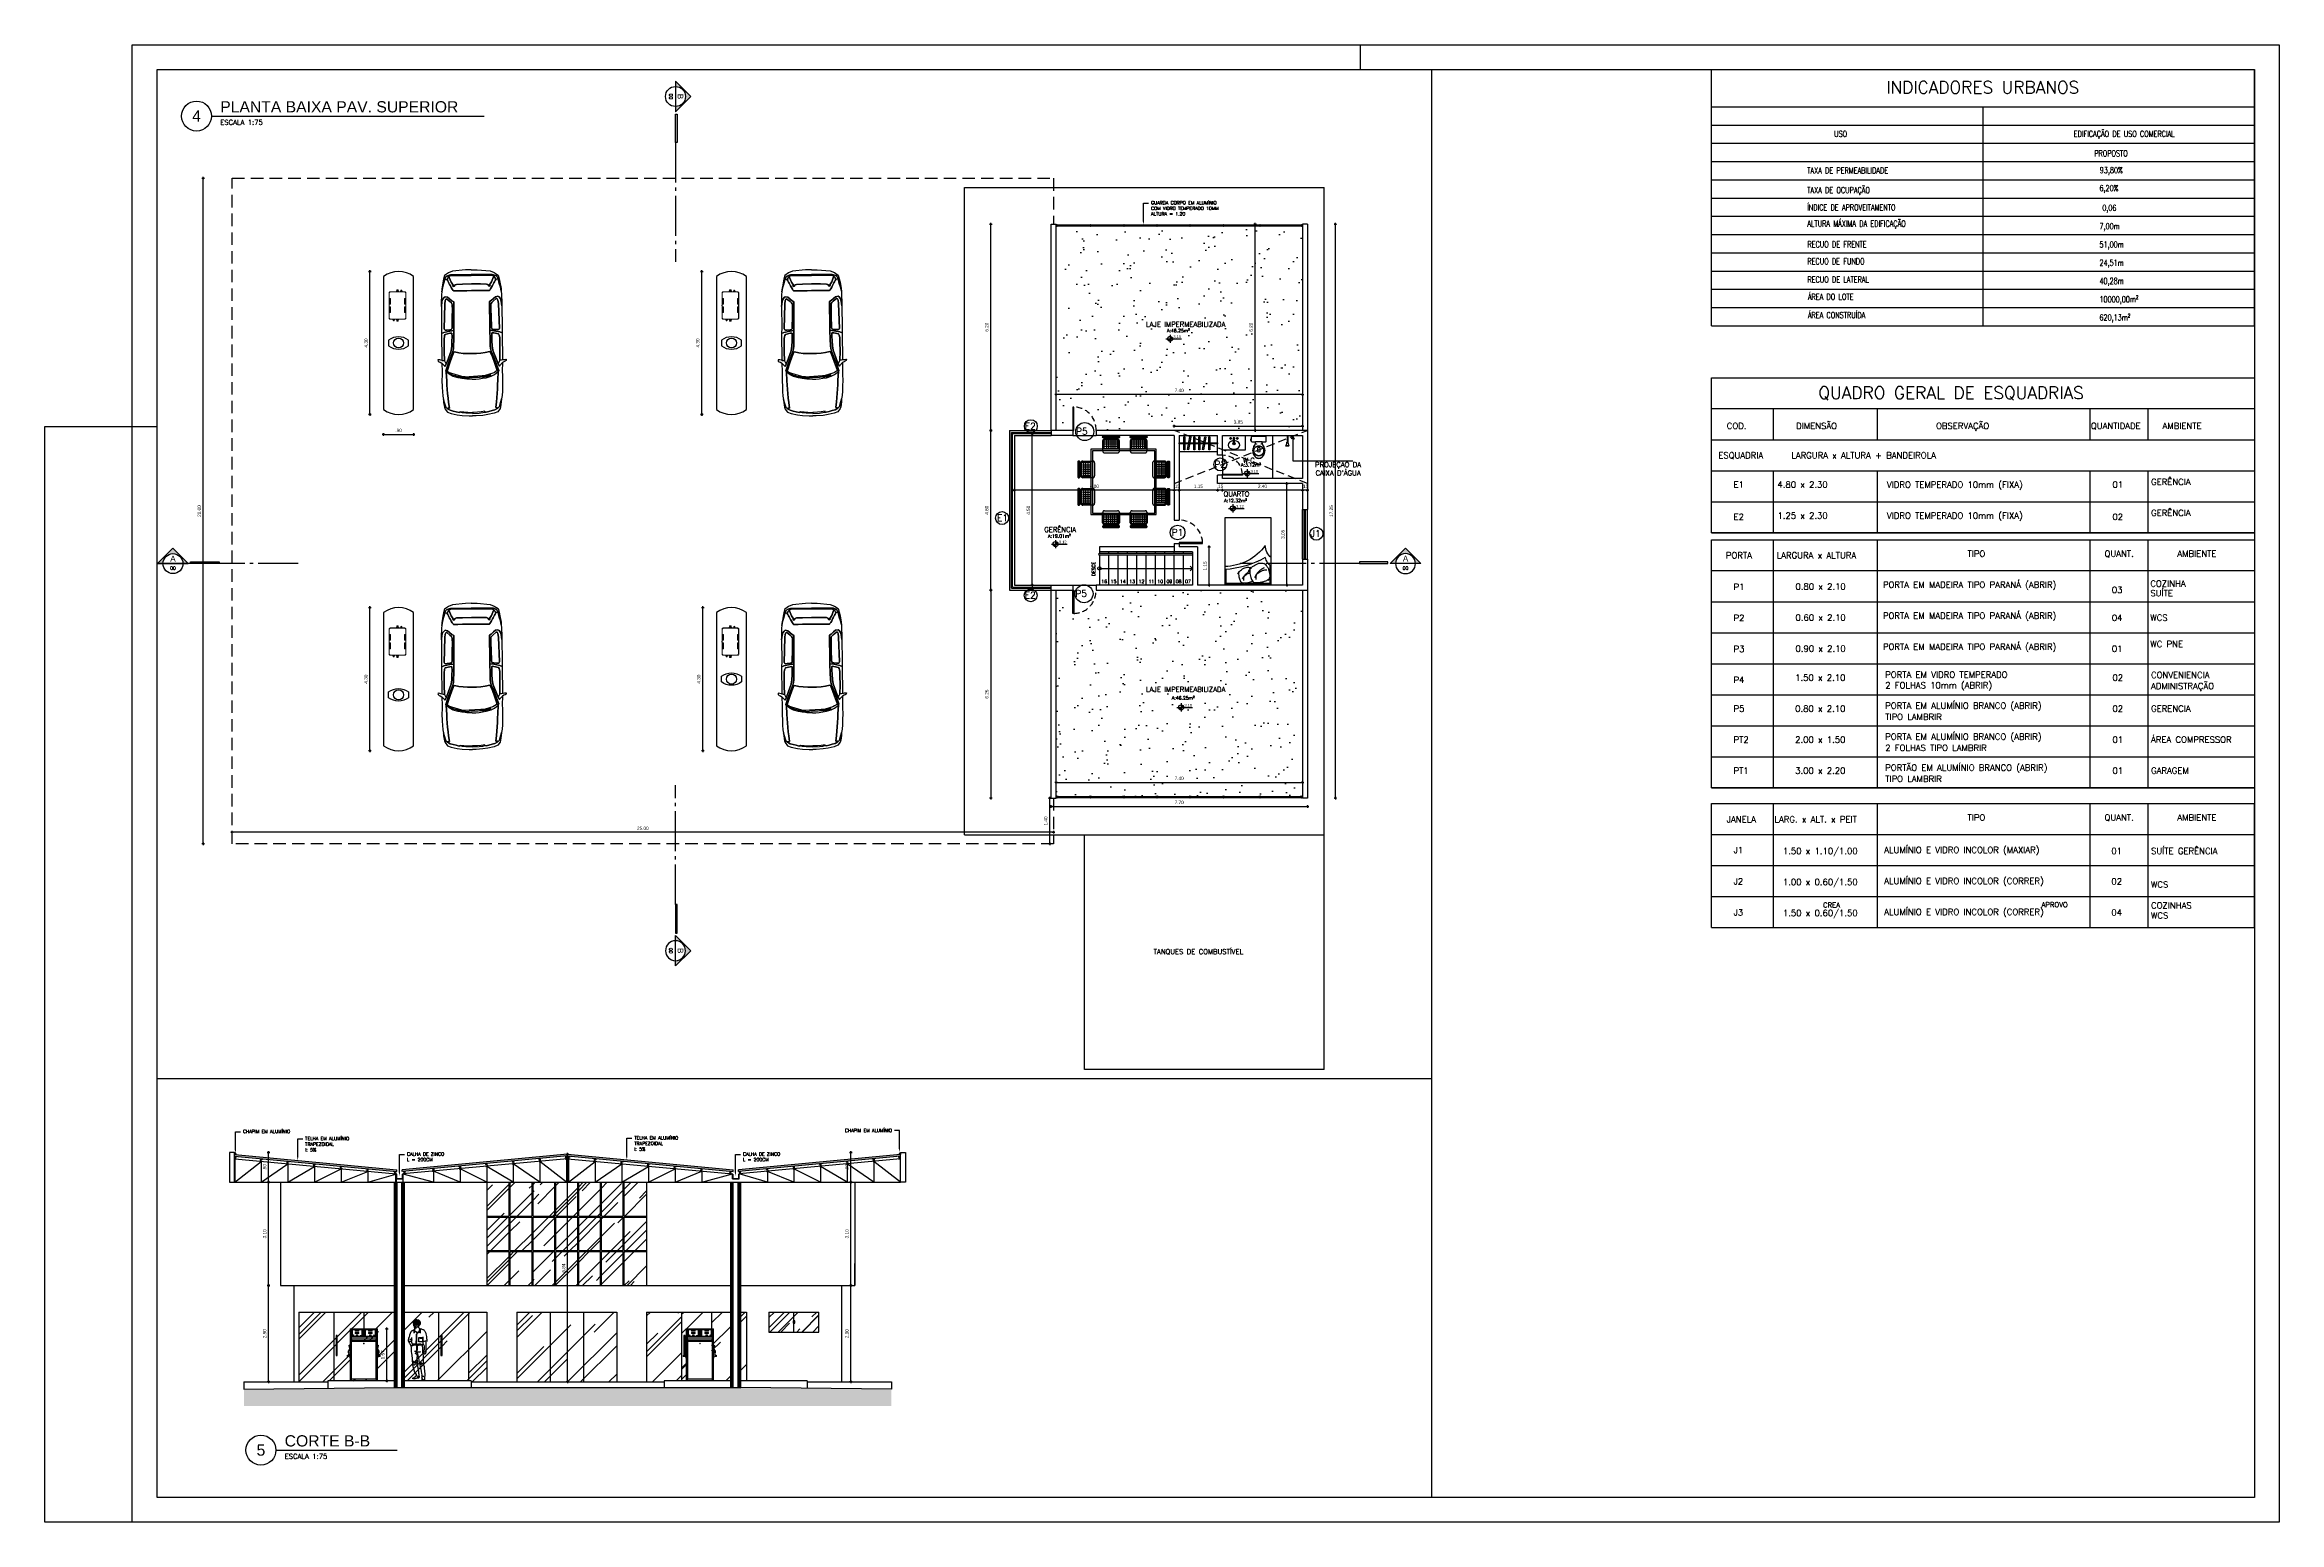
# Model space of a CAD drawing. Header units: millimetres. Extents: x 1111 to 1333, y -447 to -319.
# Drawn here: x 1191.2 to 1258.3, y -447 to -402.6 of the extents above; entities that cross this region are included whole.
import ezdxf
from ezdxf import colors
from ezdxf.entities.mleader import LeaderData, LeaderLine
from ezdxf.enums import TextEntityAlignment as Align
from ezdxf.math import Vec2, Vec3

# ---------------------------------------------------------------- set-up
doc = ezdxf.new("R2010")
doc.units = ezdxf.units.MM
doc.header["$PDMODE"] = 35
for name, pattern in [('ACAD_ISO04W100', [30, 24, -3, 0, -3]), ('HIDDEN', [0.375, 0.25, -0.125]), ('HIDDEN2', [4.7625, 3.175, -1.5875])]:
    doc.linetypes.add(name, pattern=pattern)
for name, color, linetype in [('08', 8, 'Continuous'), ('A-PEN-Y', 2, 'Continuous'), ('ARQ-ALVENARIA', 4, 'Continuous'), ('ARQ-COTAS', 30, 'Continuous'), ('ARQ-EIXOS', 2, 'ACAD_ISO04W100'), ('ARQ-ESQ-01', 1, 'Continuous'), ('ARQ-ESQ-02', 2, 'Continuous'), ('ARQ-ESTRUTURA', 6, 'Continuous'), ('ARQ-HACHURA', 253, 'Continuous'), ('ARQ-MÓVEIS', 170, 'Continuous'), ('ARQ-PENA-01', 1, 'Continuous'), ('ARQ-PENA-02', 2, 'Continuous'), ('ARQ-PENA-03', 3, 'Continuous'), ('ARQ-PENA-FINA-CINZA', 8, 'Continuous'), ('ARQ-PROJ-01', 1, 'HIDDEN'), ('ARQ-PÇ-HIDROSSAN', 7, 'Continuous'), ('ARQ-SÍMBOLOS', 2, 'Continuous'), ('ARQ-TEXTO2', 2, 'Continuous'), ('ARQ-TEXTO3', 3, 'Continuous'), ('ARQ-TEXTO4', 4, 'Continuous'), ('CERC02', 3, 'Continuous'), ('CERCAD-1', 1, 'Continuous'), ('CERCAD-2', 7, 'Continuous'), ('COTAS', 1, 'Continuous'), ('E-txt-g', 3, 'Continuous'), ('L-Texto', 30, 'Continuous'), ('NIVEIS', 1, 'Continuous'), ('PCORTE', 3, 'Continuous'), ('PRANCHA', 1, 'Continuous'), ('TXT', 2, 'Continuous')]:
    doc.layers.add(name, color=color, linetype=linetype)
doc.styles.add('ARIAL', font='arial.ttf')
doc.styles.add('CARIMBO_DADOS', font='arial.ttf', dxfattribs={"height": 0.1})
doc.styles.add('REG80', font='romans.shx', dxfattribs={"width": 0.8, "height": 0.2})
doc.styles.add('ROMAND', font='romand', dxfattribs={"height": 0.004})
doc.styles.add('ROMANS', font='romans')
doc.styles.add('Romans_Anot', font='romans.shx')
doc.styles.add('T20', font='PORT2', dxfattribs={"height": 0.2})
doc.styles.add('TEXT', font='arial.ttf')
doc.dimstyles.new('COTAS_EXTERNAS', dxfattribs={"dimtxt": 0.1, "dimasz": 0.01, "dimexe": 0, "dimexo": 0, "dimgap": 0.07, "dimtad": 1, "dimzin": 5, "dimdsep": 46, "dimtxsty": 'CARIMBO_DADOS', "dimblk1": 'CIRCULOS', "dimblk2": 'CIRCULOS', "dimsah": 1, "dimcen": 0, "dimse1": 1, "dimse2": 1, "dimclrd": 8, "dimclre": 8, "dimclrt": 230, "dimadec": 0, "dimazin": 0, "dimtfac": 100, "dimtix": 1, "dimtmove": 2, "dimatfit": 3, "dimldrblk": 'CIRCULOS', "dimfxl": 0, "dimtolj": 1, "dimtzin": 5, "dimarcsym": 0})
pattern_1 = [(127.5, (77.2757, -62.9534), (-0.9788265, -0.0320006), [0, -0.77216, 0, -0.8636, 0, -0.8255]), (97.5, (77.2757, -62.9534), (-1.4336502, 0.8990466), [0, -0.41656, 0, -0.69596, 0, -0.2667]), (57.5, (77.2757, -63.5783), (-0.00287437, 1.58198474), [0, -0.254, 0, -0.9144, 0, -1.1938]), (47.5, (77.2757, -63.5783), (-0.4458586, 1.5271129), [0, -0.127, 0, -0.59944, 0, -0.6858])]
pattern_2 = [(45, (51.0535, -54.8989), (0.9698677, 2.5863138), [17.145, -2.286, 5.715, -1.143]), (45, (51.7243, -53.4198), (-1.8831597, 0.2667136), [3.429, -0.37719, 6.858, -0.85725]), (45, (50.7706, -53.80776), (3.6612504, 4.7442693), [9.144, -1.6002, 4.572, -1.143])]
pattern_3 = [(45, (16.8502, -166.1205), (0.64657844, 1.72420918), [11.43, -1.524, 3.81, -0.762]), (45, (17.2975, -165.1345), (-1.2554398, 0.1778091), [2.286, -0.25146, 4.572, -0.5715]), (45, (16.66165, -165.3931), (2.44083361, 3.1628462), [6.096, -1.0668, 3.048, -0.762])]

msp = doc.modelspace()

# ---------------------------------------------------------------- texts
at = {"layer": '08', "insert": (1225.826, -429.86), "char_height": 0.15, "width": 2.82304, "attachment_point": 5, "style": 'ROMANS'}
msp.add_mtext('TANQUES DE COMBUSTÍVEL', dxfattribs=at)
at = {"layer": 'A-PEN-Y', "style": 'REG80', "width": 0.7}
for s, height, p in [('ÍNDICE DE APROVEITAMENTO', 0.18281, (1244.114, -407.582)), ('0,06', 0.1828, (1252.976, -407.595)), ('ALTURA MÁXIMA DA EDIFICAÇÃO', 0.18281, (1244.117, -408.069)), ('7,00m', 0.1828, (1252.892, -408.147)), ('51,00m', 0.1828, (1252.892, -408.696))]:
    msp.add_text(s, height=height, dxfattribs=at).set_placement(p)
at = {"layer": 'ARQ-TEXTO2', "char_height": 0.1, "attachment_point": 1, "style": 'ROMANS'}
for s, insert, width in [('\\pi-0.04474;A:46.25m²', (1224.927, -411.143), 0.65338), ('\\pi0.00288;A:3.12m²', (1227.103, -415.175), 0.65338), ('\\pi-0.04474;A:12.32m²', (1226.644, -416.251), 0.65338), ('\\pi-0.04474;A:19.01m²', (1221.353, -417.314), 0.65338), ('\\pi0.0005;16', (1222.912, -418.679), 0.14862), ('\\pi0.0005;15', (1223.192, -418.679), 0.14862), ('\\pi-0.00188;14', (1223.472, -418.679), 0.14862), ('\\pi0.0005;13', (1223.752, -418.679), 0.14862), ('\\pi0.0005;12', (1224.032, -418.679), 0.14862), ('\\pi0.01479;11', (1224.312, -418.679), 0.14862), ('\\pi0.0005;10', (1224.592, -418.679), 0.14862), ('\\pi-0.00426;09', (1224.872, -418.679), 0.14862), ('\\pi-0.00664;08', (1225.152, -418.679), 0.14862), ('\\pi-0.00664;07', (1225.432, -418.679), 0.14862), ('\\pi-0.04474;A:46.25m²', (1225.073, -422.18), 0.65338)]:
    msp.add_mtext(s, dxfattribs=dict(at, insert=insert, width=width))
at = {"layer": 'ARQ-TEXTO2', "insert": (1222.729, -418.565), "char_height": 0.1, "width": 0.65338, "attachment_point": 7, "rotation": 90, "style": 'ROMANS'}
msp.add_mtext('DESCE', dxfattribs=at)
at = {"layer": 'ARQ-TEXTO3', "char_height": 0.15, "attachment_point": 5, "style": 'ROMANS'}
for s, insert, width in [('LAJE IMPERMEABILIZADA', (1225.442, -411.001), 3.29408), ('W.C', (1227.341, -415.092), 1.12177), ("PROJEÇÃO DA CAIXA D'ÁGUA", (1230.022, -415.344), 1.75288), ('QUARTO', (1226.968, -416.107), 1.12177), ('GERÊNCIA', (1221.676, -417.17), 1.12177), ('LAJE IMPERMEABILIZADA', (1225.442, -421.974), 3.29408)]:
    msp.add_mtext(s, dxfattribs=dict(at, insert=insert, width=width))
at = {"layer": 'CERC02', "style": 'ROMANS'}
for s, p in [('CREA', (1244.591, -428.378)), ('APROVO', (1251.154, -428.367))]:
    msp.add_text(s, height=0.15, dxfattribs=at).set_placement(p, align=Align.TOP_LEFT)
at = {"layer": 'E-txt-g', "color": 2, "style": 'REG80', "width": 0.7}
for s, height, p in [('USO', 0.1828, (1244.923, -405.371)), ('EDIFICAÇÃO DE USO COMERCIAL ', 0.18281, (1252.122, -405.371)), ('PROPOSTO', 0.1828, (1252.736, -405.958)), ('TAXA DE PERMEABILIDADE', 0.18281, (1244.114, -406.471)), ('93,80%%%', 0.1828, (1252.901, -406.461)), ('TAXA DE OCUPAÇÃO', 0.18281, (1244.114, -407.061)), ('6,20%%%', 0.1828, (1252.892, -407.001)), ('RECUO DE FRENTE', 0.18281, (1244.121, -408.69)), ('RECUO DE FUNDO', 0.18281, (1244.118, -409.201)), ('24,51m', 0.1828, (1252.892, -409.244)), ('ÁREA DO LOTE', 0.18281, (1244.133, -410.268)), ('RECUO DE LATERAL', 0.18281, (1244.121, -409.748)), ('40,28m', 0.1828, (1252.892, -409.793)), ('ÁREA CONSTRUÍDA', 0.18281, (1244.133, -410.817)), ('620,13m²', 0.1828, (1252.892, -410.889)), ('10000,00m²', 0.1828, (1252.892, -410.341))]:
    msp.add_text(s, height=height, dxfattribs=at).set_placement(p)
at = {"layer": 'TXT', "color": 3, "style": 'ROMAND'}
msp.add_text('INDICADORES URBANOS', height=0.37268, dxfattribs=at).set_placement((1249.386, -404.067), align=Align.CENTER)
msp.add_text('QUADRO GERAL DE ESQUADRIAS', height=0.37268, dxfattribs=at).set_placement((1244.449, -413.246))
at = {"layer": 'TXT'}
for s, height, style, p in [('E2', 0.2, 'ROMANS', (1220.606, -414.162)), ('P5', 0.2, 'ROMANS', (1222.148, -414.318)), ('COD.', 0.1863, 'ROMAND', (1241.698, -414.148)), ('DIMENSÃO', 0.1863, 'ROMAND', (1243.78, -414.148)), ('OBSERVAÇÃO', 0.1863, 'ROMAND', (1247.983, -414.148)), ('QUANTIDADE', 0.1863, 'ROMAND', (1252.636, -414.148)), ('AMBIENTE', 0.1863, 'ROMAND', (1254.788, -414.148)), ('P2', 0.2, 'ROMANS', (1226.304, -415.307)), ('ESQUADRIA', 0.1863, 'ROMAND', (1241.443, -415.034)), ('LARGURA x ALTURA + BANDEIROLA', 0.18634, 'ROMAND', (1243.636, -415.034)), ('E1', 0.1863, 'ROMANS', (1241.901, -415.911)), ('4.80 x 2.30 ', 0.18634, 'ROMANS', (1243.22, -415.911)), ('VIDRO TEMPERADO 10mm (FIXA)', 0.18634, 'ROMANS', (1246.508, -415.913)), ('01', 0.1863, 'ROMANS', (1253.282, -415.911)), ('GERÊNCIA', 0.1863, 'ROMANS', (1254.442, -415.83)), ('E1', 0.2, 'ROMANS', (1219.772, -416.922)), ('E2', 0.1863, 'ROMANS', (1241.901, -416.881)), ('1.25 x 2.30', 0.18634, 'ROMANS', (1243.22, -416.843)), ('VIDRO TEMPERADO 10mm (FIXA)', 0.18634, 'ROMANS', (1246.508, -416.844)), ('02', 0.1863, 'ROMANS', (1253.282, -416.881)), ('GERÊNCIA', 0.1863, 'ROMANS', (1254.442, -416.762)), ('P1', 0.2, 'ROMANS', (1225.021, -417.354)), ('J1', 0.2, 'ROMANS', (1229.192, -417.39)), ('PORTA      ', 0.18634, 'ROMAND', (1241.672, -418.038)), ('LARGURA x ALTURA', 0.18634, 'ROMAND', (1243.197, -418.038)), ('TIPO', 0.1863, 'ROMANS', (1248.929, -417.99)), ('QUANT.', 0.1863, 'ROMANS', (1253.045, -417.99)), ('AMBIENTE', 0.1863, 'ROMANS', (1255.233, -417.99)), ('P1', 0.1863, 'ROMANS', (1241.901, -418.985)), ('0.80 x 2.10', 0.18634, 'ROMANS', (1243.761, -418.975)), ('PORTA EM MADEIRA TIPO PARANÁ (ABRIR)', 0.18634, 'ROMANS', (1246.389, -418.922)), ('COZINHA', 0.1863, 'ROMANS', (1254.421, -418.887)), ('E2', 0.2, 'ROMANS', (1220.606, -419.24)), ('P5', 0.2, 'ROMANS', (1222.125, -419.193)), ('03', 0.1863, 'ROMANS', (1253.264, -419.076)), ('SUÍTE', 0.1863, 'ROMANS', (1254.421, -419.174)), ('P2', 0.1863, 'ROMANS', (1241.901, -419.917)), ('0.60 x 2.10', 0.18634, 'ROMANS', (1243.761, -419.907)), ('PORTA EM MADEIRA TIPO PARANÁ (ABRIR)', 0.18634, 'ROMANS', (1246.389, -419.853)), ('04', 0.1863, 'ROMANS', (1253.264, -419.916)), ('WCS', 0.1863, 'ROMANS', (1254.421, -419.912)), ('P3', 0.1863, 'ROMANS', (1241.901, -420.849)), ('0.90 x 2.10', 0.18634, 'ROMANS', (1243.761, -420.839)), ('PORTA EM MADEIRA TIPO PARANÁ (ABRIR)', 0.18634, 'ROMANS', (1246.389, -420.785)), ('01', 0.1863, 'ROMANS', (1253.264, -420.845)), ('WC PNE', 0.1863, 'ROMANS', (1254.421, -420.704)), ('1.50 x 2.10', 0.18634, 'ROMANS', (1243.752, -421.711)), ('PORTA EM VIDRO TEMPERADO ', 0.18634, 'ROMANS', (1246.457, -421.622)), ('02', 0.1863, 'ROMANS', (1253.282, -421.711)), ('CONVENIENCIA', 0.18634, 'ROMANS', (1254.442, -421.632)), ('P4', 0.1863, 'ROMANS', (1241.901, -421.78)), ('2 FOLHAS 10mm (ABRIR) ', 0.18634, 'ROMANS', (1246.457, -421.941)), ('ADMINISTRAÇÃO', 0.18634, 'ROMANS', (1254.442, -421.967)), ('P5', 0.1863, 'ROMANS', (1241.901, -422.643)), ('0.80 x 2.10', 0.18634, 'ROMANS', (1243.752, -422.643)), ('TIPO LAMBRIR', 0.18634, 'ROMANS', (1246.457, -422.89)), ('PORTA EM ALUMÍNIO BRANCO (ABRIR)', 0.18634, 'ROMANS', (1246.457, -422.554)), ('02', 0.1863, 'ROMANS', (1253.282, -422.643)), ('GERENCIA', 0.1863, 'ROMANS', (1254.442, -422.642)), ('PT2', 0.1863, 'ROMANS', (1241.901, -423.574)), ('2.00 x 1.50', 0.18634, 'ROMANS', (1243.752, -423.574)), ('PORTA EM ALUMÍNIO BRANCO (ABRIR)', 0.18634, 'ROMANS', (1246.457, -423.486)), ('01', 0.1863, 'ROMANS', (1253.282, -423.574)), ('ÁREA COMPRESSOR', 0.18634, 'ROMANS', (1254.442, -423.573)), ('2 FOLHAS TIPO LAMBRIR', 0.18634, 'ROMANS', (1246.457, -423.822)), ('PORTÃO EM ALUMÍNIO BRANCO (ABRIR)', 0.18634, 'ROMANS', (1246.457, -424.417)), ('PT1', 0.1863, 'ROMANS', (1241.901, -424.506)), ('3.00 x 2.20', 0.18634, 'ROMANS', (1243.752, -424.506)), ('TIPO LAMBRIR', 0.18634, 'ROMANS', (1246.457, -424.753)), ('01', 0.1863, 'ROMANS', (1253.282, -424.506)), ('GARAGEM', 0.1863, 'ROMANS', (1254.442, -424.505)), ('JANELA', 0.1863, 'ROMAND', (1241.698, -425.971)), ('LARG. x ALT. x PEIT', 0.18634, 'ROMAND', (1243.131, -425.971)), ('TIPO', 0.1863, 'ROMANS', (1248.929, -425.915)), ('QUANT.', 0.1863, 'ROMANS', (1253.045, -425.915)), ('AMBIENTE', 0.1863, 'ROMANS', (1255.233, -425.915)), ('J1', 0.1863, 'ROMANS', (1241.901, -426.896)), ('1.50 x 1.10/1.00', 0.18634, 'ROMANS', (1243.385, -426.921)), ('ALUMÍNIO E VIDRO INCOLOR (MAXIAR)', 0.18634, 'ROMANS', (1246.427, -426.889)), ('01', 0.1863, 'ROMANS', (1253.251, -426.921)), ('SUÍTE GERÊNCIA', 0.18634, 'ROMANS', (1254.442, -426.923)), ('ALUMÍNIO E VIDRO INCOLOR (CORRER)', 0.18634, 'ROMANS', (1246.427, -427.821)), ('J2', 0.1863, 'ROMANS', (1241.901, -427.837)), ('1.00 x 0.60/1.50', 0.18634, 'ROMANS', (1243.385, -427.853)), ('02', 0.1863, 'ROMANS', (1253.251, -427.837)), ('WCS', 0.1863, 'ROMANS', (1254.442, -427.928)), ('J3', 0.1863, 'ROMANS', (1241.901, -428.769)), ('1.50 x 0.60/1.50', 0.18634, 'ROMANS', (1243.385, -428.784)), ('ALUMÍNIO E VIDRO INCOLOR (CORRER)', 0.18634, 'ROMANS', (1246.427, -428.752)), ('04', 0.1863, 'ROMANS', (1253.251, -428.769)), ('WCS', 0.1863, 'ROMANS', (1254.442, -428.86)), ('COZINHAS', 0.1863, 'ROMANS', (1254.442, -428.558))]:
    msp.add_text(s, height=height, dxfattribs=dict(at, style=style)).set_placement(p)

# ---------------------------------------------------------------- blocks, each defined once
blk = doc.blocks.new('*U53')
for points in [[(-0.193, 0.915), (-0.193, 0.885), (0.193, 0.885), (0.193, 0.915)], [(-0.193, 0.731), (-0.188, 0.702), (0.193, 0.769), (0.188, 0.798)], [(-0.015, 1.15), (-0.015, 0), (0.015, 0), (0.015, 1.15)], [(-0.193, 0.615), (-0.193, 0.585), (0.193, 0.585), (0.193, 0.615)], [(-0.193, 0.465), (-0.193, 0.435), (0.193, 0.435), (0.193, 0.465)], [(-0.193, 0.281), (-0.188, 0.252), (0.193, 0.319), (0.188, 0.348)], [(-0.193, 0.165), (-0.193, 0.135), (0.193, 0.135), (0.193, 0.165)]]:
    blk.add_lwpolyline(points, close=True)
blk = doc.blocks.new('CAMA-C')
at = {"layer": '08'}
for p, q in [((-0.627, 1.002), (0.773, 1.002)), ((-0.627, -0.998), (-0.627, 1.002)), ((-0.591, 0.966), (-0.076, 0.966)), ((-0.591, 0.55), (-0.591, 0.966)), ((-0.019, 0.966), (0.737, 0.966)), ((0.737, 0.966), (0.737, 0.431)), ((0.773, 1.002), (0.773, -0.998)), ((0.773, -0.998), (-0.627, -0.998))]:
    blk.add_line(p, q, dxfattribs=at)
for points in [[(-0.237, 0.688, 0.050543), (-0.181, 0.61, 0.064376), (-0.125, 0.56, 0.03352), (-0.05, 0.517, 0.039598), (0.017, 0.49, 0.109626), (0.085, 0.484, 0.0754), (0.179, 0.512)], [(-0.205, 0.606, -0.034352), (-0.208, 0.698, -0.04249), (-0.198, 0.772, -0.015911), (-0.182, 0.836, -0.020937), (-0.166, 0.883, -0.121269), (-0.132, 0.934, -0.080025), (-0.055, 0.983)], [(0.212, 0.906, 0.014129), (0.175, 0.923, 0.04596), (0.108, 0.945, 0.01901), (0.02, 0.962, 0.025886), (-0.046, 0.968, 0.088683), (-0.096, 0.961, 0.020726), (-0.127, 0.95)], [(-0.088, 0.833, 0.040593), (-0.051, 0.775, 0.055645), (-0.017, 0.739, 0.015363), (0.014, 0.715, 0.01263), (0.053, 0.687, 0.082628), (0.114, 0.659, 0.010572), (0.13, 0.655)], [(-0.052, 0.885, 0.103492), (-0.045, 0.77, 0.14369), (0, 0.698, 0.007817), (0.04, 0.664, 0.010698), (0.07, 0.64, 0.020146), (0.105, 0.615, 0.007403), (0.127, 0.602)], [(0.131, 0.51, -0.034352), (0.128, 0.624, -0.04249), (0.139, 0.715, -0.015911), (0.159, 0.794, -0.020937), (0.178, 0.853, -0.121269), (0.221, 0.915, -0.080025), (0.316, 0.976)], [(0.705, 0.848, 0.033461), (0.599, 0.902, 0.04596), (0.517, 0.929, 0.01901), (0.408, 0.949, 0.025886), (0.327, 0.957, 0.088683), (0.265, 0.949, 0.020726), (0.226, 0.935)], [(0.276, 0.79, 0.040593), (0.32, 0.719, 0.055645), (0.362, 0.675, 0.015363), (0.4, 0.645, 0.01263), (0.449, 0.61, 0.082628), (0.525, 0.575, 0.061291), (0.636, 0.56)], [(0.319, 0.855, 0.103492), (0.329, 0.713, 0.14369), (0.384, 0.625, 0.007817), (0.433, 0.582, 0.010698), (0.47, 0.552, 0.020146), (0.514, 0.522, 0.015912), (0.571, 0.488)], [(0.554, 0.362, 0.057152), (0.64, 0.453, 0.075208), (0.685, 0.538, 0.030275), (0.714, 0.636, 0.036967), (0.726, 0.719, 0.089016), (0.718, 0.793, 0.061822), (0.675, 0.891)], [(0.091, 0.611, 0.050543), (0.16, 0.515, 0.064376), (0.229, 0.454, 0.03352), (0.321, 0.4, 0.039598), (0.405, 0.367, 0.109626), (0.488, 0.36, 0.0754), (0.604, 0.394)], [(0.138, 0.485, 0.020037), (0.165, 0.51, 0.075208)]]:
    blk.add_lwpolyline(points, format="xyb", dxfattribs=at)
for centre, radius, start, end in [((-0.773, -2.188), 2.745, 60.16037, 86.95887), ((-0.65, -1.079), 1.542, 36.24325, 89.13368), ((1.088, 0.057), 0.513, 127.87498, 164.74488), ((1.043, -0.168), 0.45, 126.8699, 180)]:
    blk.add_arc(centre, radius, start, end, dxfattribs=at)
blk = doc.blocks.new('cx-ac-01-planta')
for points in [[(0.661, 0, 0.182004), (0.623, 0.1, 0.098298), (0.548, 0.159, 0.085166), (0.468, 0.184, 0.08648), (0.388, 0.183, 0.067868), (0.318, 0.161, 0.06199), (0.261, 0.126, -0.060779), (0.228, 0.111, -0.023796), (0.208, 0.106), (0.163, 0.103), (0.163, 0.207, 0.424217), (0.144, 0.225), (0.121, 0.225), (0.091, 0.225), (0.018, 0.225, 0.418036), (0, 0.207), (0, 0), (0, -0.207, 0.418036), (0.018, -0.225), (0.091, -0.225), (0.091, -0.237), (0.088, -0.237), (0.088, -0.252), (0.106, -0.252), (0.124, -0.252), (0.124, -0.237), (0.121, -0.237), (0.121, -0.225), (0.144, -0.225, 0.424217), (0.163, -0.207), (0.163, -0.103), (0.208, -0.106, -0.023796), (0.228, -0.111, -0.060779), (0.261, -0.126, 0.06199), (0.318, -0.16, 0.067868), (0.388, -0.183, 0.08648), (0.468, -0.184, 0.085166), (0.548, -0.159, 0.098298), (0.623, -0.1, 0.182004)], [(0.286, 0, -0.18052), (0.323, 0.1, -0.167158), (0.408, 0.15, -0.1), (0.468, 0.15, -0.096291), (0.518, 0.13, -0.13332), (0.568, 0.081, -0.150886), (0.591, 0, -0.150886), (0.568, -0.081, -0.13332), (0.518, -0.13, -0.096291), (0.468, -0.149, -0.1), (0.408, -0.149, -0.167158), (0.323, -0.1, -0.18052)], [(0.289, 0, -0.186957), (0.329, 0.1, -0.162455), (0.408, 0.143, -0.149476), (0.498, 0.131, -0.171119), (0.568, 0.06, -0.104122), (0.582, 0, -0.104122), (0.568, -0.06, -0.171119), (0.498, -0.131, -0.149476), (0.408, -0.143, -0.162455), (0.329, -0.1, -0.186957)], [(0.46, 0.03, 0.276984), (0.438, 0.044), (0.353, 0.044, 0.393258), (0.353, -0.044), (0.438, -0.044, 0.276984), (0.46, -0.03, 0.2)]]:
    blk.add_lwpolyline(points, format="xyb", close=True)
for points in [[(0.163, 0.103), (0.163, 0), (0.163, -0.103)], [(0.121, -0.225), (0.091, -0.225)], [(0.091, -0.237), (0.121, -0.237)]]:
    blk.add_lwpolyline(points)
blk.add_lwpolyline([(0.21, -0.106, -0.148706), (0.258, -0.12, -0.01798), (0.278, -0.132, 0.048524), (0.328, -0.16, 0.075808), (0.408, -0.181, 0.05), (0.468, -0.18, 0.109053), (0.568, -0.142, 0.065752), (0.617, -0.1, 0.186957), (0.656, 0, 0.186957), (0.617, 0.1, 0.065752), (0.568, 0.142, 0.109053), (0.468, 0.18, 0.05), (0.408, 0.181, 0.075808), (0.328, 0.16, 0.048524), (0.278, 0.132, -0.01798), (0.258, 0.12, -0.148706), (0.21, 0.106, -0.148706)], format="xyb")
for centre in [(0.23, 0.075), (0.23, -0.075)]:
    blk.add_circle(centre, 0.0075)
blk = doc.blocks.new('chuv-01-planta')
for p, q in [((-0.322, -0.047), (-0.322, 0.047)), ((-0.322, 0.047), (-0.313, 0.047)), ((-0.313, -0.047), (-0.313, 0.047)), ((-0.217, 0.017), (-0.313, 0.043)), ((-0.217, 0.017), (-0.208, 0.017)), ((-0.217, 0.017), (-0.217, -0.017)), ((-0.208, 0.017), (-0.208, -0.017)), ((0, 0.011), (-0.208, 0.011)), ((0, 0.011), (0, -0.011)), ((-0.322, -0.047), (-0.313, -0.047)), ((-0.217, -0.017), (-0.313, -0.043)), ((-0.217, -0.017), (-0.208, -0.017)), ((0, -0.011), (-0.208, -0.011))]:
    blk.add_line(p, q)
blk = doc.blocks.new('BOMBA SUPERIOR')
at = {"layer": 'ARQ-PENA-FINA-CINZA', "lineweight": 5}
for p, q in [((807.283, 415.897), (807.282, 415.896)), ((807.282, 415.896), (807.282, 415.852)), ((807.283, 415.895), (807.282, 415.896)), ((807.282, 415.876), (807.283, 415.877)), ((807.282, 415.872), (807.283, 415.87)), ((807.282, 415.852), (807.283, 415.853)), ((807.282, 415.852), (807.283, 415.851)), ((807.32, 415.895), (807.283, 415.897)), ((807.283, 415.897), (807.283, 415.897)), ((807.32, 415.893), (807.283, 415.895)), ((807.283, 415.895), (807.283, 415.895)), ((807.283, 415.877), (807.283, 415.877)), ((807.283, 415.877), (807.31, 415.877)), ((807.283, 415.87), (807.283, 415.87)), ((807.283, 415.87), (807.31, 415.87)), ((807.283, 415.853), (807.32, 415.855)), ((807.283, 415.853), (807.283, 415.853)), ((807.283, 415.851), (807.32, 415.852)), ((807.283, 415.851), (807.283, 415.851)), ((807.295, 415.988), (807.296, 415.994)), ((807.296, 415.982), (807.295, 415.988)), ((807.295, 415.874), (807.295, 415.875)), ((807.295, 415.875), (807.311, 415.875)), ((807.295, 415.873), (807.295, 415.874)), ((807.311, 415.873), (807.295, 415.873)), ((807.295, 415.873), (807.295, 415.873)), ((807.295, 415.873), (807.295, 415.873)), ((807.296, 415.994), (807.3, 415.998)), ((807.3, 415.978), (807.296, 415.982)), ((807.3, 415.998), (807.304, 416.002)), ((807.304, 415.974), (807.3, 415.978)), ((807.304, 416.002), (807.31, 416.003)), ((807.31, 415.973), (807.304, 415.974)), ((807.31, 416.003), (807.327, 416.003)), ((807.327, 415.973), (807.31, 415.973)), ((807.321, 415.88), (807.312, 415.879)), ((807.312, 415.879), (807.312, 415.869)), ((807.312, 415.869), (807.312, 415.879)), ((807.312, 415.878), (807.312, 415.878)), ((807.312, 415.878), (807.312, 415.877)), ((807.312, 415.875), (807.312, 415.874)), ((807.312, 415.873), (807.312, 415.873)), ((807.312, 415.87), (807.312, 415.87)), ((807.312, 415.87), (807.312, 415.869)), ((807.312, 415.869), (807.313, 415.869)), ((807.321, 415.867), (807.312, 415.869)), ((807.321, 415.907), (807.32, 415.906)), ((807.32, 415.906), (807.321, 415.906)), ((807.32, 415.906), (807.32, 415.89)), ((807.32, 415.904), (807.32, 415.903)), ((807.321, 415.903), (807.32, 415.903)), ((807.32, 415.903), (807.321, 415.903)), ((807.321, 415.895), (807.32, 415.895)), ((807.32, 415.895), (807.321, 415.895)), ((807.32, 415.89), (807.321, 415.89)), ((807.321, 415.859), (807.32, 415.859)), ((807.32, 415.859), (807.32, 415.842)), ((807.32, 415.852), (807.32, 415.853)), ((807.32, 415.853), (807.321, 415.853)), ((807.321, 415.852), (807.32, 415.852)), ((807.321, 415.845), (807.32, 415.844)), ((807.32, 415.844), (807.321, 415.844)), ((807.32, 415.842), (807.32, 415.841)), ((807.32, 415.841), (807.321, 415.841)), ((807.323, 415.907), (807.321, 415.907)), ((807.321, 415.907), (807.321, 415.907)), ((807.321, 415.903), (807.321, 415.903)), ((807.321, 415.899), (807.322, 415.901)), ((807.321, 415.897), (807.321, 415.899)), ((807.321, 415.892), (807.321, 415.897)), ((807.321, 415.896), (807.321, 415.895)), ((807.321, 415.856), (807.321, 415.892)), ((807.321, 415.851), (807.321, 415.856)), ((807.321, 415.848), (807.321, 415.851)), ((807.322, 415.846), (807.321, 415.848)), ((807.321, 415.841), (807.321, 415.84)), ((807.321, 415.84), (807.322, 415.84)), ((807.322, 415.907), (807.342, 415.907)), ((807.322, 415.903), (807.323, 415.905)), ((807.322, 415.901), (807.322, 415.903)), ((807.322, 415.844), (807.322, 415.846)), ((807.323, 415.843), (807.322, 415.844)), ((807.342, 415.84), (807.322, 415.84)), ((807.322, 415.84), (807.323, 415.84)), ((807.323, 415.905), (807.324, 415.906)), ((807.323, 415.905), (807.323, 415.905)), ((807.323, 415.842), (807.323, 415.843)), ((807.324, 415.842), (807.323, 415.842)), ((807.324, 415.906), (807.342, 415.906)), ((807.342, 415.841), (807.324, 415.842)), ((807.327, 416.013), (807.327, 415.964)), ((807.346, 416.013), (807.327, 416.013)), ((807.327, 415.964), (807.346, 415.964)), ((807.346, 415.91), (807.338, 415.91)), ((807.338, 415.91), (807.338, 415.837)), ((807.338, 415.837), (807.346, 415.837)), ((807.343, 415.909), (807.342, 415.908)), ((807.342, 415.908), (807.342, 415.839)), ((807.342, 415.907), (807.342, 415.907)), ((807.342, 415.907), (807.342, 415.907)), ((807.342, 415.906), (807.342, 415.907)), ((807.342, 415.906), (807.342, 415.906)), ((807.342, 415.841), (807.342, 415.841)), ((807.342, 415.84), (807.342, 415.84)), ((807.342, 415.839), (807.342, 415.839)), ((807.342, 415.839), (807.343, 415.839)), ((807.344, 415.909), (807.343, 415.909)), ((807.343, 415.839), (807.344, 415.839)), ((807.344, 415.839), (807.344, 415.909)), ((807.344, 415.909), (807.346, 415.909)), ((807.344, 415.839), (807.346, 415.839)), ((807.347, 416.101), (807.346, 416.098)), ((807.346, 416.098), (807.346, 416.094)), ((807.346, 416.094), (807.346, 415.654)), ((807.346, 416.083), (807.346, 416.084)), ((807.346, 416.084), (807.348, 416.084)), ((807.347, 416.083), (807.346, 416.083)), ((807.346, 415.964), (807.346, 416.013)), ((807.346, 415.822), (807.346, 415.925)), ((807.346, 415.837), (807.346, 415.91)), ((807.346, 415.839), (807.346, 415.909)), ((807.346, 415.909), (807.346, 415.839)), ((807.346, 415.839), (807.346, 415.839)), ((807.346, 415.664), (807.346, 415.665)), ((807.346, 415.665), (807.347, 415.665)), ((807.348, 415.664), (807.346, 415.664)), ((807.346, 415.654), (807.346, 415.651)), ((807.346, 415.651), (807.347, 415.647)), ((807.348, 416.105), (807.347, 416.103)), ((807.347, 416.103), (807.347, 416.102)), ((807.347, 416.102), (807.347, 416.101)), ((807.347, 415.647), (807.347, 415.646)), ((807.347, 415.646), (807.348, 415.642)), ((807.349, 416.108), (807.348, 416.105)), ((807.348, 416.084), (807.348, 415.664)), ((807.348, 415.642), (807.35, 415.639)), ((807.35, 416.109), (807.349, 416.108)), ((807.351, 416.11), (807.35, 416.109)), ((807.35, 415.639), (807.351, 415.638)), ((807.353, 416.112), (807.351, 416.11)), ((807.351, 415.638), (807.353, 415.634)), ((807.354, 416.114), (807.353, 416.112)), ((807.353, 415.634), (807.355, 415.632)), ((807.355, 416.115), (807.354, 416.114)), ((807.356, 416.116), (807.355, 416.115)), ((807.355, 415.632), (807.357, 415.631)), ((807.358, 416.118), (807.356, 416.116)), ((807.358, 415.643), (807.357, 415.641)), ((807.357, 415.641), (807.358, 415.639)), ((807.357, 415.631), (807.36, 415.628)), ((807.36, 416.119), (807.358, 416.118)), ((807.36, 415.645), (807.358, 415.641)), ((807.36, 415.645), (807.358, 415.643)), ((807.358, 415.641), (807.36, 415.637)), ((807.358, 415.639), (807.36, 415.637)), ((807.361, 416.12), (807.36, 416.119)), ((807.361, 416.109), (807.36, 416.107)), ((807.36, 416.107), (807.361, 416.104)), ((807.361, 415.646), (807.36, 415.645)), ((807.363, 415.646), (807.36, 415.645)), ((807.361, 415.643), (807.36, 415.641)), ((807.36, 415.641), (807.361, 415.638)), ((807.36, 415.637), (807.361, 415.636)), ((807.36, 415.637), (807.363, 415.635)), ((807.36, 415.628), (807.361, 415.627)), ((807.362, 416.12), (807.361, 416.12)), ((807.363, 416.11), (807.361, 416.109)), ((807.361, 416.106), (807.361, 416.107)), ((807.361, 416.107), (807.363, 416.107)), ((807.361, 416.106), (807.361, 416.107)), ((807.363, 416.106), (807.361, 416.106)), ((807.361, 416.104), (807.363, 416.103)), ((807.363, 415.646), (807.361, 415.646)), ((807.363, 415.645), (807.361, 415.643)), ((807.361, 415.64), (807.361, 415.641)), ((807.361, 415.641), (807.363, 415.641)), ((807.361, 415.64), (807.361, 415.641)), ((807.363, 415.64), (807.361, 415.64)), ((807.361, 415.638), (807.363, 415.637)), ((807.361, 415.636), (807.363, 415.635)), ((807.361, 415.627), (807.364, 415.626)), ((807.364, 416.122), (807.362, 416.12)), ((807.365, 416.109), (807.363, 416.11)), ((807.364, 416.109), (807.363, 416.109)), ((807.363, 416.109), (807.363, 416.109)), ((807.363, 416.107), (807.363, 416.109)), ((807.363, 416.109), (807.364, 416.109)), ((807.363, 416.105), (807.363, 416.106)), ((807.363, 416.105), (807.363, 416.105)), ((807.363, 416.105), (807.364, 416.105)), ((807.364, 416.105), (807.363, 416.105)), ((807.363, 416.103), (807.365, 416.104)), ((807.367, 415.645), (807.363, 415.646)), ((807.367, 415.645), (807.363, 415.646)), ((807.365, 415.643), (807.363, 415.645)), ((807.363, 415.641), (807.363, 415.643)), ((807.363, 415.643), (807.364, 415.643)), ((807.364, 415.642), (807.363, 415.642)), ((807.363, 415.642), (807.363, 415.642)), ((807.363, 415.639), (807.363, 415.64)), ((807.363, 415.639), (807.363, 415.639)), ((807.363, 415.639), (807.364, 415.639)), ((807.364, 415.639), (807.363, 415.639)), ((807.363, 415.637), (807.365, 415.638)), ((807.363, 415.635), (807.367, 415.637)), ((807.363, 415.635), (807.367, 415.637)), ((807.367, 416.123), (807.364, 416.122)), ((807.364, 416.109), (807.364, 416.109)), ((807.364, 416.109), (807.364, 416.107)), ((807.364, 416.107), (807.365, 416.107)), ((807.365, 416.106), (807.364, 416.106)), ((807.364, 416.106), (807.364, 416.105)), ((807.364, 416.105), (807.364, 416.105)), ((807.364, 415.643), (807.364, 415.641)), ((807.364, 415.642), (807.364, 415.642)), ((807.364, 415.641), (807.365, 415.641)), ((807.365, 415.64), (807.364, 415.64)), ((807.364, 415.64), (807.364, 415.639)), ((807.364, 415.639), (807.364, 415.639)), ((807.364, 415.626), (807.368, 415.625)), ((807.367, 416.107), (807.365, 416.109)), ((807.365, 416.104), (807.367, 416.107)), ((807.365, 416.107), (807.365, 416.106)), ((807.365, 416.107), (807.365, 416.106)), ((807.367, 415.641), (807.365, 415.643)), ((807.365, 415.638), (807.367, 415.641)), ((807.365, 415.641), (807.365, 415.64)), ((807.365, 415.641), (807.365, 415.64)), ((807.368, 416.123), (807.367, 416.123)), ((807.368, 415.641), (807.367, 415.645)), ((807.368, 415.643), (807.367, 415.645)), ((807.367, 415.637), (807.368, 415.641)), ((807.367, 415.637), (807.368, 415.639)), ((807.372, 416.123), (807.368, 416.123)), ((807.369, 415.641), (807.368, 415.643)), ((807.368, 415.639), (807.369, 415.641)), ((807.368, 415.625), (807.369, 415.625)), ((807.369, 415.625), (807.374, 415.624)), ((807.375, 416.124), (807.372, 416.123)), ((807.374, 415.624), (807.376, 415.624)), ((807.376, 416.124), (807.375, 416.124)), ((807.386, 416.124), (807.376, 416.124)), ((807.376, 415.624), (807.386, 415.624)), ((807.386, 416.122), (808.126, 416.122)), ((807.386, 415.624), (807.386, 415.626)), ((807.386, 415.626), (808.126, 415.626)), ((807.386, 415.624), (807.387, 415.624)), ((807.387, 415.624), (807.386, 415.624)), ((807.387, 416.124), (808.125, 416.124)), ((808.125, 415.624), (807.387, 415.624)), ((807.387, 415.624), (807.388, 415.624)), ((807.715, 416.107), (807.543, 416.107)), ((807.543, 416.107), (807.543, 416.084)), ((807.543, 416.084), (807.715, 416.084)), ((807.716, 415.663), (807.544, 415.663)), ((807.544, 415.663), (807.544, 415.64)), ((807.544, 415.64), (807.716, 415.64)), ((807.715, 416.084), (807.715, 416.107)), ((807.716, 415.64), (807.716, 415.663)), ((807.742, 416.125), (807.745, 416.128)), ((807.742, 416.124), (807.745, 416.127)), ((807.743, 416.125), (807.742, 416.125)), ((807.742, 416.125), (807.742, 416.124)), ((807.742, 415.623), (807.742, 415.624)), ((807.742, 415.624), (807.745, 415.62)), ((807.745, 415.619), (807.742, 415.623)), ((807.742, 415.623), (807.743, 415.623)), ((807.745, 416.128), (807.767, 416.128)), ((807.745, 416.127), (807.767, 416.127)), ((807.745, 415.62), (807.767, 415.62)), ((807.767, 415.619), (807.745, 415.619)), ((807.767, 416.128), (807.77, 416.125)), ((807.767, 416.127), (807.77, 416.124)), ((807.767, 415.62), (807.77, 415.624)), ((807.77, 415.623), (807.767, 415.619)), ((807.77, 416.125), (807.769, 416.125)), ((807.77, 415.623), (807.769, 415.623)), ((807.77, 416.124), (807.77, 416.125)), ((807.77, 415.624), (807.77, 415.623)), ((807.968, 415.663), (807.796, 415.663)), ((807.796, 415.663), (807.796, 415.64)), ((807.796, 415.64), (807.968, 415.64)), ((807.968, 416.107), (807.797, 416.107)), ((807.797, 416.107), (807.797, 416.084)), ((807.797, 416.084), (807.968, 416.084)), ((807.968, 416.084), (807.968, 416.107)), ((807.968, 415.64), (807.968, 415.663)), ((808.125, 415.624), (808.125, 415.624)), ((808.125, 415.624), (808.136, 415.624)), ((808.126, 415.624), (808.125, 415.624)), ((808.136, 416.124), (808.126, 416.124)), ((808.126, 415.626), (808.126, 415.624)), ((808.137, 416.124), (808.136, 416.124)), ((808.136, 415.624), (808.138, 415.624)), ((808.14, 416.123), (808.137, 416.124)), ((808.138, 415.624), (808.142, 415.625)), ((808.143, 416.123), (808.14, 416.123)), ((808.142, 415.625), (808.144, 415.625)), ((808.144, 416.123), (808.143, 416.123)), ((808.145, 415.645), (808.143, 415.641)), ((808.145, 415.645), (808.143, 415.643)), ((808.143, 415.643), (808.143, 415.641)), ((808.143, 415.641), (808.145, 415.637)), ((808.143, 415.641), (808.143, 415.639)), ((808.143, 415.639), (808.145, 415.637)), ((808.147, 416.122), (808.144, 416.123)), ((808.147, 415.646), (808.144, 415.646)), ((808.144, 415.646), (808.144, 415.641)), ((808.144, 415.641), (808.147, 415.641)), ((808.144, 415.625), (808.147, 415.626)), ((808.146, 416.109), (808.145, 416.107)), ((808.145, 416.107), (808.146, 416.104)), ((808.146, 415.646), (808.145, 415.645)), ((808.149, 415.646), (808.145, 415.645)), ((808.146, 415.643), (808.145, 415.641)), ((808.145, 415.641), (808.146, 415.638)), ((808.145, 415.637), (808.146, 415.636)), ((808.145, 415.637), (808.149, 415.635)), ((808.149, 416.11), (808.146, 416.109)), ((808.146, 416.104), (808.149, 416.103)), ((808.149, 415.646), (808.146, 415.646)), ((808.149, 415.645), (808.146, 415.643)), ((808.146, 415.638), (808.149, 415.637)), ((808.146, 415.636), (808.149, 415.635)), ((808.15, 416.12), (808.147, 416.122)), ((808.148, 416.107), (808.147, 416.107)), ((808.147, 416.107), (808.147, 416.106)), ((808.147, 416.106), (808.147, 416.107)), ((808.147, 416.106), (808.148, 416.106)), ((808.147, 415.641), (808.147, 415.646)), ((808.147, 415.641), (808.147, 415.64)), ((808.147, 415.64), (808.147, 415.641)), ((808.147, 415.641), (808.148, 415.641)), ((808.147, 415.64), (808.148, 415.64)), ((808.147, 415.626), (808.15, 415.627)), ((808.149, 416.109), (808.148, 416.109)), ((808.148, 416.109), (808.148, 416.109)), ((808.148, 416.109), (808.148, 416.107)), ((808.148, 416.109), (808.149, 416.109)), ((808.148, 416.106), (808.148, 416.105)), ((808.148, 416.105), (808.148, 416.105)), ((808.148, 416.105), (808.149, 416.105)), ((808.149, 416.105), (808.148, 416.105)), ((808.148, 415.641), (808.148, 415.643)), ((808.148, 415.643), (808.149, 415.643)), ((808.149, 415.642), (808.148, 415.642)), ((808.148, 415.642), (808.148, 415.642)), ((808.148, 415.64), (808.148, 415.639)), ((808.148, 415.639), (808.148, 415.639)), ((808.148, 415.639), (808.149, 415.639)), ((808.149, 415.639), (808.148, 415.639)), ((808.151, 416.109), (808.149, 416.11)), ((808.15, 416.109), (808.149, 416.109)), ((808.149, 416.109), (808.149, 416.107)), ((808.149, 416.107), (808.15, 416.107)), ((808.15, 416.106), (808.149, 416.106)), ((808.149, 416.106), (808.149, 416.105)), ((808.149, 416.105), (808.15, 416.105)), ((808.149, 416.103), (808.151, 416.104)), ((808.152, 415.645), (808.149, 415.646)), ((808.152, 415.645), (808.149, 415.646)), ((808.151, 415.643), (808.149, 415.645)), ((808.149, 415.643), (808.149, 415.641)), ((808.15, 415.642), (808.149, 415.642)), ((808.149, 415.641), (808.15, 415.641)), ((808.15, 415.64), (808.149, 415.64)), ((808.149, 415.64), (808.149, 415.639)), ((808.149, 415.639), (808.15, 415.639)), ((808.149, 415.637), (808.151, 415.638)), ((808.149, 415.635), (808.152, 415.637)), ((808.149, 415.635), (808.152, 415.637)), ((808.151, 416.12), (808.15, 416.12)), ((808.15, 416.106), (808.15, 416.107)), ((808.15, 416.107), (808.15, 416.106)), ((808.15, 415.64), (808.15, 415.641)), ((808.15, 415.641), (808.15, 415.64)), ((808.15, 415.627), (808.152, 415.628)), ((808.152, 416.119), (808.151, 416.12)), ((808.152, 416.107), (808.151, 416.109)), ((808.151, 416.104), (808.152, 416.107)), ((808.152, 415.641), (808.151, 415.643)), ((808.151, 415.638), (808.152, 415.641)), ((808.154, 416.118), (808.152, 416.119)), ((808.154, 415.641), (808.152, 415.645)), ((808.154, 415.643), (808.152, 415.645)), ((808.152, 415.637), (808.154, 415.641)), ((808.152, 415.637), (808.154, 415.639)), ((808.152, 415.628), (808.155, 415.631)), ((808.156, 416.116), (808.154, 416.118)), ((808.154, 415.641), (808.154, 415.643)), ((808.154, 415.639), (808.154, 415.641)), ((808.155, 415.631), (808.157, 415.632)), ((808.157, 416.115), (808.156, 416.116)), ((808.158, 416.114), (808.157, 416.115)), ((808.157, 415.632), (808.158, 415.634)), ((808.159, 416.112), (808.158, 416.114)), ((808.158, 415.634), (808.161, 415.638)), ((808.161, 416.11), (808.159, 416.112)), ((808.162, 416.109), (808.161, 416.11)), ((808.161, 415.638), (808.162, 415.639)), ((808.162, 416.108), (808.162, 416.109)), ((808.163, 416.105), (808.162, 416.108)), ((808.162, 415.639), (808.163, 415.642)), ((808.164, 416.103), (808.163, 416.105)), ((808.163, 415.642), (808.165, 415.646)), ((808.165, 416.102), (808.164, 416.103)), ((808.164, 415.664), (808.164, 416.084)), ((808.164, 416.084), (808.166, 416.084)), ((808.166, 415.664), (808.164, 415.664)), ((808.165, 416.101), (808.165, 416.102)), ((808.165, 416.098), (808.165, 416.101)), ((808.165, 416.095), (808.165, 416.098)), ((808.166, 416.094), (808.165, 416.095)), ((808.165, 416.084), (808.165, 416.083)), ((808.165, 416.083), (808.166, 416.083)), ((808.166, 415.665), (808.165, 415.665)), ((808.165, 415.665), (808.165, 415.664)), ((808.165, 415.651), (808.166, 415.654)), ((808.165, 415.647), (808.165, 415.651)), ((808.165, 415.646), (808.165, 415.647)), ((808.166, 415.654), (808.166, 416.094)), ((808.166, 415.822), (808.166, 415.925)), ((808.166, 415.837), (808.166, 415.91)), ((808.166, 415.91), (808.173, 415.91)), ((808.166, 415.839), (808.166, 415.909)), ((808.166, 415.909), (808.166, 415.839)), ((808.167, 415.909), (808.166, 415.909)), ((808.167, 415.839), (808.166, 415.839)), ((808.166, 415.839), (808.166, 415.839)), ((808.173, 415.837), (808.166, 415.837)), ((808.184, 415.784), (808.166, 415.784)), ((808.166, 415.784), (808.166, 415.734)), ((808.166, 415.734), (808.184, 415.734)), ((808.167, 415.909), (808.168, 415.909)), ((808.167, 415.839), (808.167, 415.909)), ((808.168, 415.839), (808.167, 415.839)), ((808.168, 415.909), (808.169, 415.908)), ((808.169, 415.839), (808.168, 415.839)), ((808.169, 415.908), (808.169, 415.839)), ((808.17, 415.907), (808.169, 415.907)), ((808.169, 415.906), (808.169, 415.907)), ((808.17, 415.906), (808.169, 415.906)), ((808.169, 415.841), (808.17, 415.841)), ((808.169, 415.84), (808.17, 415.84)), ((808.169, 415.839), (808.169, 415.839)), ((808.19, 415.907), (808.17, 415.907)), ((808.17, 415.907), (808.17, 415.907)), ((808.188, 415.906), (808.17, 415.906)), ((808.17, 415.841), (808.188, 415.842)), ((808.17, 415.84), (808.19, 415.84)), ((808.173, 415.91), (808.173, 415.837)), ((808.184, 415.734), (808.184, 415.784)), ((808.184, 415.774), (808.201, 415.774)), ((808.201, 415.745), (808.184, 415.745)), ((808.188, 415.907), (808.19, 415.907)), ((808.188, 415.905), (808.188, 415.906)), ((808.189, 415.905), (808.188, 415.905)), ((808.188, 415.842), (808.189, 415.843)), ((808.188, 415.842), (808.188, 415.842)), ((808.19, 415.84), (808.188, 415.84)), ((808.19, 415.903), (808.189, 415.905)), ((808.189, 415.844), (808.19, 415.846)), ((808.189, 415.843), (808.189, 415.844)), ((808.19, 415.907), (808.191, 415.907)), ((808.19, 415.901), (808.19, 415.903)), ((808.19, 415.899), (808.19, 415.901)), ((808.191, 415.897), (808.19, 415.899)), ((808.19, 415.848), (808.191, 415.851)), ((808.19, 415.846), (808.19, 415.848)), ((808.191, 415.841), (808.19, 415.84)), ((808.19, 415.84), (808.19, 415.84)), ((808.191, 415.907), (808.192, 415.906)), ((808.191, 415.903), (808.192, 415.903)), ((808.192, 415.903), (808.191, 415.903)), ((808.191, 415.892), (808.191, 415.897)), ((808.191, 415.896), (808.191, 415.895)), ((808.191, 415.895), (808.192, 415.895)), ((808.191, 415.856), (808.191, 415.892)), ((808.192, 415.89), (808.191, 415.89)), ((808.191, 415.88), (808.199, 415.879)), ((808.191, 415.867), (808.199, 415.869)), ((808.191, 415.859), (808.192, 415.859)), ((808.191, 415.851), (808.191, 415.856)), ((808.191, 415.852), (808.192, 415.852)), ((808.191, 415.845), (808.192, 415.844)), ((808.192, 415.841), (808.191, 415.841)), ((808.192, 415.906), (808.192, 415.906)), ((808.192, 415.906), (808.192, 415.89)), ((808.192, 415.904), (808.192, 415.903)), ((808.192, 415.903), (808.192, 415.903)), ((808.192, 415.895), (808.228, 415.897)), ((808.192, 415.893), (808.228, 415.895)), ((808.192, 415.895), (808.192, 415.895)), ((808.192, 415.859), (808.192, 415.842)), ((808.228, 415.853), (808.192, 415.855)), ((808.192, 415.852), (808.192, 415.853)), ((808.192, 415.853), (808.192, 415.853)), ((808.192, 415.852), (808.228, 415.851)), ((808.192, 415.844), (808.192, 415.844)), ((808.192, 415.842), (808.192, 415.841)), ((808.199, 415.879), (808.199, 415.869)), ((808.199, 415.869), (808.199, 415.879)), ((808.2, 415.878), (808.199, 415.877)), ((808.199, 415.877), (808.199, 415.877)), ((808.199, 415.875), (808.2, 415.874)), ((808.2, 415.873), (808.199, 415.873)), ((808.199, 415.873), (808.199, 415.873)), ((808.199, 415.87), (808.199, 415.87)), ((808.199, 415.87), (808.2, 415.87)), ((808.199, 415.869), (808.2, 415.869)), ((808.2, 415.878), (808.2, 415.878)), ((808.216, 415.875), (808.2, 415.875)), ((808.2, 415.873), (808.216, 415.873)), ((808.2, 415.87), (808.2, 415.869)), ((808.228, 415.877), (808.201, 415.877)), ((808.228, 415.87), (808.201, 415.87)), ((808.201, 415.774), (808.207, 415.773)), ((808.207, 415.746), (808.201, 415.745)), ((808.207, 415.773), (808.212, 415.77)), ((808.212, 415.749), (808.207, 415.746)), ((808.212, 415.77), (808.215, 415.765)), ((808.215, 415.754), (808.212, 415.749)), ((808.215, 415.765), (808.216, 415.76)), ((808.216, 415.76), (808.215, 415.754)), ((808.217, 415.874), (808.216, 415.875)), ((808.216, 415.873), (808.216, 415.873)), ((808.216, 415.873), (808.217, 415.873)), ((808.217, 415.873), (808.217, 415.874)), ((808.228, 415.897), (808.229, 415.897)), ((808.228, 415.895), (808.229, 415.895)), ((808.229, 415.877), (808.228, 415.877)), ((808.229, 415.87), (808.228, 415.87)), ((808.229, 415.853), (808.228, 415.853)), ((808.228, 415.851), (808.229, 415.851)), ((808.229, 415.897), (808.23, 415.896)), ((808.229, 415.895), (808.23, 415.896)), ((808.23, 415.876), (808.229, 415.877)), ((808.23, 415.872), (808.229, 415.87)), ((808.23, 415.852), (808.229, 415.853)), ((808.229, 415.851), (808.23, 415.852)), ((808.23, 415.896), (808.23, 415.852))]:
    blk.add_line(p, q, dxfattribs=at)
for centre, radius in [((807.363, 416.107), 0.00513), ((807.363, 416.107), 0.00546), ((808.148, 416.107), 0.00513), ((808.149, 416.107), 0.00546)]:
    blk.add_circle(centre, radius, dxfattribs=at)
blk = doc.blocks.new('CARRO TIPO PALIO')
at = {"color": 8, "linetype": 'Continuous'}
for p, q in [((15.71, -14660.1), (16.67, -14660.69)), ((14.56, -14676.73), (15.59, -14676.28))]:
    blk.add_line(p, q, dxfattribs=at)
for points in [[(-12.1, -14666.53), (-11.98, -14664.8), (-11.31, -14660.93), (-10.72, -14659.72), (-9.87, -14658.63), (-8.75, -14658.38), (-7.69, -14658.25), (-5.75, -14658.06), (-4.95, -14658.07), (-6.16, -14658.23), (-7.33, -14658.5), (-8.7, -14658.73), (-9.53, -14659.08), (-9.77, -14659.34), (-10.09, -14659.99), (-10.14, -14660.39), (-10.66, -14666.63)], [(-10.4, -14666.65), (-9.96, -14660.55), (-9.64, -14659.95), (-9.63, -14659.94), (-9.42, -14660.06), (-7.99, -14660.74), (-7.16, -14661.4), (-6.87, -14661.29), (-6.74, -14661.6), (-7.29, -14661.91), (-7.45, -14662.33), (-7.62, -14664.12), (-7.83, -14666.83)], [(-7.83, -14666.83), (-7.62, -14664.12), (-7.45, -14662.33), (-7.29, -14661.91), (-6.74, -14661.6), (-6.87, -14661.29), (-7.16, -14661.4), (-7.99, -14660.74), (-9.42, -14660.06), (-9.63, -14659.94), (-9.35, -14659.72), (-8.99, -14659.59), (-8.63, -14659.44), (-8.31, -14659.66), (-7.98, -14659.89), (-7.62, -14660.09), (-7.28, -14660.31), (-6.9, -14660.54), (-6.42, -14660.85), (-5.91, -14661.18), (-5.58, -14661.46), (-5.41, -14661.57), (-5.51, -14662.91), (-5.65, -14664.26), (-5.74, -14665.6), (-5.84, -14666.96)], [(-5.84, -14666.96), (-5.74, -14665.6), (-5.65, -14664.26), (-5.51, -14662.91), (-5.41, -14661.57), (-5.58, -14661.46), (-5.91, -14661.18), (-6.42, -14660.85), (-6.9, -14660.54), (-7.28, -14660.31), (-7.62, -14660.09), (-7.98, -14659.89), (-8.31, -14659.66), (-8.63, -14659.44), (-8.88, -14658.81), (-8.7, -14658.73), (-7.33, -14658.5), (-6.16, -14658.23), (-4.95, -14658.07), (-4.09, -14658.05), (-1.49, -14658.15), (-0.58, -14658.27), (-2.01, -14658.32), (-2.69, -14658.47), (-3.3, -14658.86), (-3.54, -14659.17), (-3.45, -14659.92), (-2.99, -14660.56), (-2.41, -14661.3), (-2.15, -14661.87), (0.09, -14662), (3.29, -14662.19), (6.48, -14662.39), (9.23, -14662.53), (11.03, -14662.61), (11.96, -14662.59), (12.79, -14662.45), (14.59, -14661.87), (16.82, -14661.18), (18.7, -14660.68), (19.04, -14660.85), (18.72, -14661.11), (16.22, -14661.76), (14.51, -14662.27), (12.97, -14662.77), (12.83, -14662.93), (13.04, -14664.27), (13.15, -14665.61), (13.13, -14666.94), (13.04, -14668.27)], [(-12.1, -14666.53), (-12.22, -14668.26), (-12.09, -14672.18), (-11.68, -14673.46), (-10.98, -14674.66), (-9.91, -14675.06), (-8.87, -14675.34), (-6.98, -14675.79), (-6.18, -14675.9), (-7.36, -14675.57), (-8.48, -14675.14), (-9.81, -14674.72), (-10.58, -14674.27), (-10.78, -14673.98), (-11.01, -14673.28), (-11.01, -14672.88), (-10.66, -14666.63)], [(-10.66, -14666.63), (-11.01, -14672.88), (-10.8, -14672.75), (-10.4, -14666.65)], [(-10.4, -14666.65), (-10.8, -14672.75), (-10.57, -14673.39), (-10.56, -14673.4), (-10.34, -14673.31), (-8.83, -14672.83), (-7.91, -14672.3), (-7.65, -14672.44), (-7.48, -14672.15), (-7.97, -14671.76), (-8.07, -14671.33), (-8, -14669.53), (-7.83, -14666.83)], [(-10.66, -14666.63), (-10.14, -14660.39), (-9.96, -14660.55), (-10.4, -14666.65)], [(13.04, -14668.27), (13.13, -14666.94), (13.15, -14665.61), (13.04, -14664.27), (12.83, -14662.93), (12.97, -14662.77), (14.51, -14662.27), (16.22, -14661.76), (18.72, -14661.11), (19.19, -14661.99), (19.39, -14662.51), (19.93, -14664.88)], [(20.72, -14668.8), (20.77, -14667.77), (20.77, -14666.74), (20.69, -14665.68), (20.59, -14664.57), (20.24, -14663.07), (19.81, -14662.06), (19.04, -14660.85), (21.65, -14661.19), (22.87, -14661.32), (24.26, -14661.49), (25.5, -14661.68), (26.84, -14661.87), (28.08, -14662.11), (29.78, -14662.45), (29.8, -14662.25), (29.84, -14661.95), (30.02, -14661.87), (30.42, -14662.72), (30.6, -14663.63), (30.77, -14664.55), (30.93, -14665.46), (30.85, -14665.81), (30.63, -14665.76), (30.68, -14666.9), (30.7, -14668.05), (30.67, -14669.23), (30.65, -14669.49)], [(30.97, -14669.51), (31.01, -14667.5), (30.96, -14666.47), (30.85, -14665.81), (30.93, -14665.46), (30.77, -14664.55), (30.6, -14663.63), (30.42, -14662.72), (30.02, -14661.87), (29.56, -14661.33), (28.07, -14660.78), (27.28, -14660.55), (28.18, -14660.64), (29.61, -14660.98), (30.15, -14661.17), (31.05, -14661.94), (31.42, -14663.04), (31.69, -14664.94), (31.81, -14666.45), (31.79, -14668.53), (31.72, -14669.56)], [(-7.83, -14666.83), (-8, -14669.53), (-8.07, -14671.33), (-7.97, -14671.76), (-7.48, -14672.15), (-7.65, -14672.44), (-7.91, -14672.3), (-8.83, -14672.83), (-10.34, -14673.31), (-10.56, -14673.4), (-10.31, -14673.66), (-9.97, -14673.83), (-9.64, -14674.03), (-9.3, -14673.85), (-8.93, -14673.68), (-8.55, -14673.53), (-8.19, -14673.35), (-7.77, -14673.18), (-7.25, -14672.94), (-6.71, -14672.68), (-6.34, -14672.45), (-6.16, -14672.37), (-6.07, -14671.02), (-6.03, -14669.67), (-5.93, -14668.32), (-5.84, -14666.96)], [(-5.84, -14666.96), (-5.93, -14668.32), (-6.03, -14669.67), (-6.07, -14671.02), (-6.16, -14672.37), (-6.34, -14672.45), (-6.71, -14672.68), (-7.25, -14672.94), (-7.77, -14673.18), (-8.19, -14673.35), (-8.55, -14673.53), (-8.93, -14673.68), (-9.3, -14673.85), (-9.64, -14674.03), (-9.97, -14674.62), (-9.81, -14674.72), (-8.48, -14675.14), (-7.36, -14675.57), (-6.18, -14675.9), (-5.34, -14676.03), (-2.75, -14676.29), (-1.82, -14676.3), (-3.23, -14676.05), (-3.89, -14675.81), (-4.44, -14675.34), (-4.64, -14675), (-4.44, -14674.27), (-3.9, -14673.7), (-3.23, -14673.05), (-2.89, -14672.52), (-0.65, -14672.7), (2.54, -14672.94), (5.73, -14673.19), (8.47, -14673.43), (10.27, -14673.6), (11.18, -14673.74), (11.99, -14674), (13.69, -14674.82), (15.8, -14675.82), (17.6, -14676.57), (17.96, -14676.44), (17.68, -14676.15), (15.3, -14675.16), (13.67, -14674.42), (12.21, -14673.71), (12.1, -14673.53), (12.49, -14672.23), (12.78, -14670.92), (12.95, -14669.6), (13.04, -14668.27)], [(13.04, -14668.27), (12.95, -14669.6), (12.78, -14670.92), (12.49, -14672.23), (12.1, -14673.53), (12.21, -14673.71), (13.67, -14674.42), (15.3, -14675.16), (17.68, -14676.15), (18.27, -14675.34), (18.54, -14674.86)], [(20.72, -14668.8), (20.63, -14669.84), (20.48, -14670.85), (20.26, -14671.89), (20.01, -14672.98), (19.46, -14674.42), (18.89, -14675.35), (17.96, -14676.44), (20.59, -14676.47), (21.82, -14676.51), (23.22, -14676.53), (24.47, -14676.52), (25.83, -14676.51), (27.09, -14676.45), (28.82, -14676.34), (28.81, -14676.54), (28.81, -14676.84), (28.98, -14676.95), (29.49, -14676.16), (29.8, -14675.28), (30.08, -14674.4), (30.37, -14673.52), (30.34, -14673.16), (30.12, -14673.18), (30.32, -14672.06), (30.5, -14670.92), (30.63, -14669.75), (30.65, -14669.49)], [(19.53, -14672.22), (19.53, -14672.22), (19.53, -14672.22), (19.91, -14669.39)], [(30.97, -14669.51), (30.73, -14671.51), (30.54, -14672.53), (30.34, -14673.16), (30.37, -14673.52), (30.08, -14674.4), (29.8, -14675.28), (29.49, -14676.16), (28.98, -14676.95), (28.45, -14677.42), (26.89, -14677.76), (26.08, -14677.88), (26.98, -14677.92), (28.45, -14677.77), (29.01, -14677.66), (30, -14677.03), (30.53, -14675.98), (31.05, -14674.14), (31.38, -14672.66), (31.65, -14670.6), (31.72, -14669.56)]]:
    blk.add_lwpolyline(points, dxfattribs=at)
for points in [[(-9.77, -14659.34), (-9.53, -14659.08), (-8.88, -14658.81), (-8.63, -14659.44), (-9.35, -14659.72), (-9.64, -14659.95), (-9.96, -14660.55), (-10.14, -14660.39), (-10.09, -14659.99)], [(-2.69, -14658.47), (-2.01, -14658.32), (-0.58, -14658.27), (5.89, -14658.67), (7.56, -14658.76), (7.19, -14659.43), (6.69, -14661.25), (6.48, -14662.39), (3.29, -14662.19), (0.09, -14662), (-2.15, -14661.87), (-2.41, -14661.3), (-2.99, -14660.56), (-3.45, -14659.92), (-3.54, -14659.17), (-3.3, -14658.86)], [(-2.86, -14659.74), (-2.89, -14659.56), (-2.81, -14659.42), (-2.4, -14659.25), (-1.34, -14659.22), (6.13, -14659.46), (6.3, -14659.6), (6.44, -14659.68), (6.48, -14659.83), (6.42, -14660.38), (6.29, -14661.2), (6.18, -14661.62), (5.95, -14661.8), (5.72, -14661.86), (4.82, -14661.77), (3.04, -14661.73), (2.17, -14661.67), (0.4, -14661.59), (-1.35, -14661.45), (-1.54, -14661.36), (-1.78, -14661.17), (-2.15, -14660.72)], [(-1.34, -14659.22), (-2.4, -14659.25), (-2.81, -14659.42), (-2.89, -14659.56), (-2.86, -14659.74), (-2.15, -14660.72), (-1.78, -14661.17), (-1.54, -14661.36), (-1.35, -14661.45), (0.4, -14661.59), (2.17, -14661.67), (3.04, -14661.73), (4.82, -14661.77), (5.72, -14661.86), (5.95, -14661.8), (6.18, -14661.62), (6.29, -14661.2), (6.42, -14660.38), (6.48, -14659.83), (6.44, -14659.68), (6.3, -14659.6), (6.13, -14659.46)], [(21.65, -14661.19), (19.04, -14660.85), (18.7, -14660.68), (16.82, -14661.18), (14.59, -14661.87), (12.79, -14662.45), (11.96, -14662.59), (11.03, -14662.61), (9.23, -14662.53), (6.48, -14662.39), (6.69, -14661.25), (7.19, -14659.43), (7.56, -14658.76), (15.62, -14659.34), (15.71, -14660.1), (13.05, -14659.86), (10.18, -14659.69), (9.01, -14659.61), (8.47, -14659.67), (8.12, -14659.72), (7.76, -14659.9), (7.31, -14661.27), (7.26, -14661.64), (7.32, -14661.87), (8.29, -14661.96), (9.72, -14662.01), (11.17, -14662.04), (12.55, -14661.93), (13.37, -14661.69), (15.11, -14661.18), (16.67, -14660.69), (17.42, -14660.39), (17.23, -14660.23), (16.44, -14659.4), (19.05, -14659.63), (20.28, -14659.66), (21.48, -14659.72), (23.74, -14659.95), (24.99, -14660.06), (26.33, -14660.23), (27.28, -14660.55), (28.07, -14660.78), (29.56, -14661.33), (30.02, -14661.87), (29.84, -14661.95), (29.8, -14662.25), (29.78, -14662.45), (28.08, -14662.11), (26.84, -14661.87), (25.5, -14661.68), (24.26, -14661.49), (22.87, -14661.32)], [(7.76, -14659.9), (8.12, -14659.72), (8.47, -14659.67), (9.01, -14659.61), (10.18, -14659.69), (13.05, -14659.86), (15.71, -14660.1), (15.58, -14659.06), (15.53, -14658.68), (15.49, -14658.3), (15.55, -14658.16), (15.89, -14658.23), (16.1, -14658.55), (16.22, -14658.91), (16.44, -14659.4), (17.23, -14660.23), (17.42, -14660.39), (16.67, -14660.69), (15.11, -14661.18), (13.37, -14661.69), (12.55, -14661.93), (11.17, -14662.04), (9.72, -14662.01), (8.29, -14661.96), (7.32, -14661.87), (7.26, -14661.64), (7.31, -14661.27)], [(20.05, -14664.22), (20.07, -14664.45), (20.11, -14664.67), (20.12, -14664.9), (20.14, -14665.13), (20.15, -14665.36), (20.15, -14665.59), (20.13, -14665.8), (20.15, -14666.14), (20.18, -14666.58), (20.23, -14666.59), (20.23, -14666.14), (20.21, -14665.99), (20.16, -14666.01), (20.17, -14665.77), (20.24, -14665.75), (20.25, -14665.51), (20.26, -14665.27), (20.27, -14665.04), (20.25, -14664.78), (20.25, -14664.55), (20.23, -14664.29), (20.19, -14664.07), (20.17, -14663.82), (20.13, -14663.59), (20.09, -14663.37), (20.02, -14663.13), (19.82, -14663.15), (19.87, -14663.33), (19.91, -14663.55), (19.97, -14663.77), (20.01, -14663.99)], [(19.9, -14669.63), (19.95, -14669.61), (20.01, -14669.62), (20.09, -14669.21), (20.12, -14668.78), (20.18, -14668.35), (20.21, -14667.92), (20.23, -14667.47), (20.23, -14667.03), (20.23, -14666.59), (20.18, -14666.58), (20.15, -14666.14), (20.13, -14665.8), (20.15, -14665.59), (20.15, -14665.36), (20.14, -14665.13), (20.12, -14664.9), (20.11, -14664.67), (20.07, -14664.45), (19.93, -14664.42)], [(-10.78, -14673.98), (-10.58, -14674.27), (-9.97, -14674.62), (-9.64, -14674.03), (-10.31, -14673.66), (-10.57, -14673.39), (-10.8, -14672.75), (-11.01, -14672.88), (-11.01, -14673.28)], [(-3.89, -14675.81), (-3.23, -14676.05), (-1.82, -14676.3), (4.63, -14676.8), (6.3, -14676.94), (6.03, -14676.22), (5.78, -14674.35), (5.73, -14673.19), (2.54, -14672.94), (-0.65, -14672.7), (-2.89, -14672.52), (-3.23, -14673.05), (-3.9, -14673.7), (-4.44, -14674.27), (-4.64, -14675), (-4.44, -14675.34)], [(-2.45, -14675.25), (-3.49, -14675.08), (-3.88, -14674.86), (-3.94, -14674.7), (-3.88, -14674.53), (-3.04, -14673.66), (-2.62, -14673.26), (-2.35, -14673.11), (-2.15, -14673.05), (-0.4, -14673.14), (1.37, -14673.31), (2.24, -14673.37), (4, -14673.57), (4.9, -14673.61), (5.12, -14673.7), (5.33, -14673.91), (5.38, -14674.34), (5.4, -14675.17), (5.38, -14675.72), (5.32, -14675.87), (5.17, -14675.93), (4.99, -14676.05)], [(-3.88, -14674.53), (-3.94, -14674.7), (-3.88, -14674.86), (-3.49, -14675.08), (-2.45, -14675.25), (4.99, -14676.05), (5.17, -14675.93), (5.32, -14675.87), (5.38, -14675.72), (5.4, -14675.17), (5.38, -14674.34), (5.33, -14673.91), (5.12, -14673.7), (4.9, -14673.61), (4, -14673.57), (2.24, -14673.37), (1.37, -14673.31), (-0.4, -14673.14), (-2.15, -14673.05), (-2.35, -14673.11), (-2.62, -14673.26), (-3.04, -14673.66)], [(20.59, -14676.47), (17.96, -14676.44), (17.6, -14676.57), (15.8, -14675.82), (13.69, -14674.82), (11.99, -14674), (11.18, -14673.74), (10.27, -14673.6), (8.47, -14673.43), (5.73, -14673.19), (5.78, -14674.35), (6.03, -14676.22), (6.3, -14676.94), (14.36, -14677.47), (14.56, -14676.73), (11.89, -14676.6), (9.02, -14676.37), (7.85, -14676.29), (7.33, -14676.16), (6.99, -14676.06), (6.65, -14675.83), (6.4, -14674.41), (6.4, -14674.04), (6.49, -14673.82), (7.47, -14673.86), (8.89, -14674.01), (10.33, -14674.18), (11.68, -14674.48), (12.46, -14674.83), (14.11, -14675.57), (15.59, -14676.28), (16.29, -14676.68), (16.08, -14676.81), (15.18, -14677.53), (17.8, -14677.66), (19.02, -14677.79), (20.22, -14677.9), (22.49, -14677.98), (23.74, -14678.05), (25.09, -14678.06), (26.08, -14677.88), (26.89, -14677.76), (28.45, -14677.42), (28.98, -14676.95), (28.81, -14676.84), (28.81, -14676.54), (28.82, -14676.34), (27.09, -14676.45), (25.83, -14676.51), (24.47, -14676.52), (23.22, -14676.53), (21.82, -14676.51)], [(18.19, -14675.78), (18.24, -14675.78), (18.28, -14675.81), (18.51, -14675.45), (18.69, -14675.06), (18.89, -14674.68), (19.07, -14674.29), (19.24, -14673.87), (19.4, -14673.46), (19.55, -14673.04), (19.5, -14673.02), (19.63, -14672.6), (19.74, -14672.27), (19.82, -14672.09), (19.91, -14671.87), (19.98, -14671.64), (20.04, -14671.42), (20.11, -14671.2), (20.15, -14670.98), (20.03, -14670.91)], [(20.21, -14670.76), (20.15, -14670.98), (20.11, -14671.2), (20.04, -14671.42), (19.98, -14671.64), (19.91, -14671.87), (19.82, -14672.09), (19.74, -14672.27), (19.63, -14672.6), (19.5, -14673.02), (19.55, -14673.04), (19.71, -14672.63), (19.74, -14672.48), (19.69, -14672.48), (19.78, -14672.26), (19.86, -14672.26), (19.95, -14672.04), (20.04, -14671.82), (20.13, -14671.61), (20.2, -14671.36), (20.29, -14671.14), (20.35, -14670.89), (20.39, -14670.67), (20.46, -14670.43), (20.5, -14670.2), (20.54, -14669.98), (20.56, -14669.73), (20.36, -14669.68), (20.35, -14669.87), (20.31, -14670.09), (20.29, -14670.31), (20.25, -14670.54)], [(6.65, -14675.83), (6.99, -14676.06), (7.33, -14676.16), (7.85, -14676.29), (9.02, -14676.37), (11.89, -14676.6), (14.56, -14676.73), (14.29, -14677.74), (14.19, -14678.11), (14.09, -14678.48), (14.13, -14678.63), (14.48, -14678.61), (14.73, -14678.32), (14.9, -14677.98), (15.18, -14677.53), (16.08, -14676.81), (16.29, -14676.68), (15.59, -14676.28), (14.11, -14675.57), (12.46, -14674.83), (11.68, -14674.48), (10.33, -14674.18), (8.89, -14674.01), (7.47, -14673.86), (6.49, -14673.82), (6.4, -14674.04), (6.4, -14674.41)]]:
    blk.add_lwpolyline(points, close=True, dxfattribs=at)
blk = doc.blocks.new('CIRCULOS')
at = {"layer": 'COTAS'}
for p, q in [((-4, 0), (4, 0)), ((0, 4), (0, -4))]:
    blk.add_line(p, q, dxfattribs=at)
for radius in [2, 1]:
    blk.add_circle((0, 0), radius, dxfattribs=at)
blk = doc.blocks.new('*D167')
at = {"color": 8, "lineweight": -2, "transparency": 16777216}
blk.add_line((1200.941, -423.804), (1200.941, -419.524), dxfattribs=at)
at = {"layer": 'DEFPOINTS', "color": 0, "transparency": 16777216}
for p in [(1200.941, -419.514), (1201.8, -419.514), (1201.8, -423.814)]:
    blk.add_point(p, dxfattribs=at)
at = {"color": 8, "lineweight": -2, "transparency": 16777216, "xscale": 0.01, "yscale": 0.01, "zscale": 0.01}
for p, rotation in [((1200.941, -419.514), 90), ((1200.941, -423.814), 270)]:
    blk.add_blockref('CIRCULOS', p, dxfattribs=dict(at, rotation=rotation))
at = {"color": 230, "transparency": 16777216, "insert": (1200.82, -421.664), "char_height": 0.1, "attachment_point": 5, "rotation": 90, "style": 'CARIMBO_DADOS'}
blk.add_mtext('\\A1;4.30', dxfattribs=at)
blk = doc.blocks.new('*D168')
at = {"color": 8, "lineweight": -2, "transparency": 16777216}
blk.add_line((1200.941, -413.704), (1200.941, -409.424), dxfattribs=at)
at = {"layer": 'DEFPOINTS', "color": 0, "transparency": 16777216}
for p in [(1200.941, -409.414), (1201.8, -409.414), (1201.8, -413.714)]:
    blk.add_point(p, dxfattribs=at)
at = {"color": 8, "lineweight": -2, "transparency": 16777216, "xscale": 0.01, "yscale": 0.01, "zscale": 0.01}
for p, rotation in [((1200.941, -409.414), 90), ((1200.941, -413.714), 270)]:
    blk.add_blockref('CIRCULOS', p, dxfattribs=dict(at, rotation=rotation))
at = {"color": 230, "transparency": 16777216, "insert": (1200.82, -411.564), "char_height": 0.1, "attachment_point": 5, "rotation": 90, "style": 'CARIMBO_DADOS'}
blk.add_mtext('\\A1;4.30', dxfattribs=at)
blk = doc.blocks.new('*D169')
at = {"color": 8, "lineweight": -2, "transparency": 16777216}
blk.add_line((1201.36, -414.311), (1202.24, -414.311), dxfattribs=at)
at = {"layer": 'DEFPOINTS', "color": 0, "transparency": 16777216}
for p in [(1201.35, -412.868), (1202.25, -412.994), (1202.25, -414.311)]:
    blk.add_point(p, dxfattribs=at)
at = {"color": 8, "lineweight": -2, "transparency": 16777216, "xscale": 0.01, "yscale": 0.01, "zscale": 0.01, "rotation": 180}
blk.add_blockref('CIRCULOS', (1201.35, -414.311), dxfattribs=at)
at = {"color": 8, "lineweight": -2, "transparency": 16777216, "xscale": 0.01, "yscale": 0.01, "zscale": 0.01}
blk.add_blockref('CIRCULOS', (1202.25, -414.311), dxfattribs=at)
at = {"color": 230, "transparency": 16777216, "insert": (1201.8, -414.19), "char_height": 0.1, "attachment_point": 5, "style": 'CARIMBO_DADOS'}
blk.add_mtext('\\A1;.90', dxfattribs=at)
blk = doc.blocks.new('*D170')
at = {"color": 8, "lineweight": -2, "transparency": 16777216}
blk.add_line((1210.939, -423.804), (1210.939, -419.524), dxfattribs=at)
at = {"layer": 'DEFPOINTS', "color": 0, "transparency": 16777216}
for p in [(1210.939, -419.514), (1211.797, -419.514), (1211.797, -423.814)]:
    blk.add_point(p, dxfattribs=at)
at = {"color": 8, "lineweight": -2, "transparency": 16777216, "xscale": 0.01, "yscale": 0.01, "zscale": 0.01}
for p, rotation in [((1210.939, -419.514), 90), ((1210.939, -423.814), 270)]:
    blk.add_blockref('CIRCULOS', p, dxfattribs=dict(at, rotation=rotation))
at = {"color": 230, "transparency": 16777216, "insert": (1210.818, -421.664), "char_height": 0.1, "attachment_point": 5, "rotation": 90, "style": 'CARIMBO_DADOS'}
blk.add_mtext('\\A1;4.30', dxfattribs=at)
blk = doc.blocks.new('*D171')
at = {"color": 8, "lineweight": -2, "transparency": 16777216}
blk.add_line((1210.908, -413.704), (1210.908, -409.424), dxfattribs=at)
at = {"layer": 'DEFPOINTS', "color": 0, "transparency": 16777216}
for p in [(1210.908, -409.414), (1211.766, -409.414), (1211.766, -413.714)]:
    blk.add_point(p, dxfattribs=at)
at = {"color": 8, "lineweight": -2, "transparency": 16777216, "xscale": 0.01, "yscale": 0.01, "zscale": 0.01}
for p, rotation in [((1210.908, -409.414), 90), ((1210.908, -413.714), 270)]:
    blk.add_blockref('CIRCULOS', p, dxfattribs=dict(at, rotation=rotation))
at = {"color": 230, "transparency": 16777216, "insert": (1210.787, -411.564), "char_height": 0.1, "attachment_point": 5, "rotation": 90, "style": 'CARIMBO_DADOS'}
blk.add_mtext('\\A1;4.30', dxfattribs=at)
blk = doc.blocks.new('*U278')
at = {"layer": 'ARQ-SÍMBOLOS'}
blk.add_line((0.6, 0), (11.524, 0), dxfattribs=at)
blk.add_circle((0, 0), 0.6, dxfattribs=at)
at = {"layer": 'ARQ-TEXTO2', "style": 'ROMANS'}
blk.add_attdef('ESCALA1', text='', height=0.2, dxfattribs=at).set_placement((0.951, -0.149), align=Align.TOP_LEFT)
at = {"layer": 'ARQ-TEXTO4', "style": 'ARIAL'}
blk.add_attdef('0', text='', height=0.45, dxfattribs=at).set_placement((0, 0), align=Align.MIDDLE)
blk.add_attdef('TITULODODESENHO', (0.951, 0.146), '', height=0.45, dxfattribs=at)
blk = doc.blocks.new('Símbolo_Corte')
at = {"layer": 'ARQ-SÍMBOLOS'}
h = blk.add_hatch(color=256, dxfattribs=at)
h.dxf.hatch_style = 1
h.paths.add_polyline_path([(0, 0.92), (-0.92, 0), (-0.6, 0, -1), (0.6, 0), (0.92, 0)])
at = {"layer": 'ARQ-SÍMBOLOS', "ltscale": 0.1}
blk.add_hatch(color=256, dxfattribs=at).paths.add_polyline_path([(1.06, 0.1), (2.77, 0.1), (2.77, 0), (1.06, 0)])
at = {"layer": 'ARQ-SÍMBOLOS'}
for p, q in [((-0.92, 0), (-0.6, 0)), ((0.6, 0), (0.92, 0))]:
    blk.add_line(p, q, dxfattribs=at)
at = {"layer": 'ARQ-SÍMBOLOS', "color": 4}
blk.add_line((-0.6, 0), (0.6, 0), dxfattribs=at)
at = {"layer": 'ARQ-SÍMBOLOS'}
blk.add_lwpolyline([(-0.92, 0), (0, 0.92), (0.92, 0)], dxfattribs=at)
blk.add_lwpolyline([(1.06, 0.1), (2.77, 0.1), (2.77, 0), (1.06, 0)], close=True, dxfattribs=at)
blk.add_circle((0, 0), 0.6, dxfattribs=at)
at = {"layer": 'ARQ-TEXTO2', "style": 'ROMANS'}
blk.add_attdef('NUMERO-FOLHA', text='', height=0.2, dxfattribs=at).set_placement((0, -0.27), align=Align.MIDDLE_CENTER)
at = {"layer": 'ARQ-TEXTO4', "style": 'ARIAL'}
blk.add_attdef('NUMERO-DESENHO-NA-FOLHA', text='', height=0.35, dxfattribs=at).set_placement((0, 0.3), align=Align.MIDDLE_CENTER)
blk = doc.blocks.new('BOMBA FRONTAL')
at = {"layer": 'ARQ-TEXTO4', "lineweight": 5}
for p, q in [((807.312, 417.536), (807.312, 417.537)), ((807.312, 417.537), (807.313, 417.537)), ((807.312, 417.536), (807.312, 417.537)), ((807.312, 417.537), (807.313, 417.537)), ((807.329, 417.458), (807.312, 417.536)), ((807.332, 417.447), (807.312, 417.536)), ((807.313, 417.537), (807.344, 417.549)), ((807.313, 417.537), (807.344, 417.549)), ((807.313, 417.536), (807.313, 417.537)), ((807.313, 417.537), (807.313, 417.536)), ((807.314, 417.535), (807.313, 417.536)), ((807.313, 417.536), (807.314, 417.535)), ((807.314, 417.534), (807.314, 417.535)), ((807.314, 417.535), (807.314, 417.534)), ((807.317, 417.517), (807.314, 417.534)), ((807.314, 417.534), (807.317, 417.517)), ((807.317, 417.517), (807.344, 417.527)), ((807.344, 417.527), (807.317, 417.517)), ((807.344, 417.534), (807.343, 417.534)), ((807.343, 417.534), (807.343, 417.533)), ((807.343, 417.533), (807.343, 417.524)), ((807.343, 417.524), (807.343, 417.524)), ((807.343, 417.524), (807.344, 417.524)), ((807.344, 417.564), (807.345, 417.564)), ((807.345, 417.564), (807.344, 417.564)), ((807.344, 417.564), (807.344, 417.386)), ((807.344, 417.549), (807.344, 417.55)), ((807.344, 417.55), (807.344, 417.549)), ((807.344, 417.549), (807.344, 417.527)), ((807.344, 417.549), (807.344, 417.549)), ((807.344, 417.549), (807.344, 417.527)), ((807.347, 417.534), (807.344, 417.534)), ((807.344, 417.532), (807.344, 417.533)), ((807.344, 417.533), (807.345, 417.533)), ((807.344, 417.525), (807.344, 417.532)), ((807.344, 417.527), (807.344, 417.458)), ((807.344, 417.527), (807.344, 417.527)), ((807.344, 417.527), (807.344, 417.527)), ((807.344, 417.527), (807.344, 417.421)), ((807.345, 417.525), (807.344, 417.525)), ((807.344, 417.525), (807.344, 417.525)), ((807.344, 417.524), (807.347, 417.524)), ((808.167, 418.036), (807.345, 418.036)), ((807.345, 418.036), (807.345, 418.035)), ((807.345, 418.035), (807.386, 418.035)), ((807.345, 418.034), (807.345, 418.035)), ((807.345, 418.035), (807.346, 418.034)), ((807.345, 418.025), (807.345, 418.034)), ((807.346, 418.034), (807.345, 418.034)), ((807.346, 418.025), (807.345, 418.025)), ((807.345, 418.025), (807.346, 418.024)), ((807.345, 417.393), (807.345, 417.565)), ((807.345, 417.565), (807.345, 417.458)), ((807.345, 417.564), (807.345, 417.565)), ((807.345, 417.565), (807.347, 417.565)), ((807.347, 417.565), (807.345, 417.565)), ((807.345, 417.565), (807.345, 417.564)), ((807.345, 417.533), (807.347, 417.533)), ((807.347, 417.525), (807.345, 417.525)), ((807.346, 416.468), (807.346, 418.035)), ((807.375, 418.036), (807.375, 418.035)), ((807.376, 416.469), (807.376, 418.035)), ((807.385, 418.036), (807.385, 418.034)), ((807.385, 418.035), (807.385, 416.469)), ((807.385, 418.034), (807.386, 418.034)), ((807.386, 418.035), (807.386, 418.024)), ((807.386, 418.034), (808.126, 418.034)), ((807.386, 418.025), (808.126, 418.025)), ((807.386, 418.024), (808.126, 418.024)), ((807.386, 418.024), (807.386, 417.678)), ((807.386, 418.014), (807.388, 418.014)), ((807.388, 417.799), (807.386, 417.799)), ((807.388, 417.794), (807.386, 417.794)), ((808.126, 417.79), (807.386, 417.79)), ((808.126, 417.788), (807.386, 417.788)), ((807.386, 417.738), (808.126, 417.738)), ((807.386, 417.736), (808.126, 417.736)), ((807.395, 417.729), (807.386, 417.729)), ((807.386, 417.678), (807.386, 416.467)), ((807.395, 417.678), (807.386, 417.678)), ((807.395, 417.671), (807.386, 417.671)), ((808.126, 417.67), (807.386, 417.67)), ((808.126, 417.661), (807.386, 417.661)), ((807.386, 417.661), (808.126, 417.661)), ((807.388, 417.797), (807.388, 418.021)), ((807.388, 418.021), (808.124, 418.021)), ((807.388, 417.792), (807.388, 417.795)), ((808.124, 417.792), (807.388, 417.792)), ((807.388, 416.527), (807.388, 417.659)), ((807.388, 417.659), (808.124, 417.659)), ((807.39, 418.024), (807.39, 418.021)), ((807.39, 418.021), (807.39, 417.792)), ((807.39, 418.019), (808.121, 418.019)), ((807.39, 417.794), (808.121, 417.794)), ((807.39, 417.792), (807.39, 417.79)), ((807.39, 417.736), (807.39, 417.729)), ((807.39, 417.678), (807.39, 417.671)), ((807.39, 417.661), (807.39, 417.659)), ((807.39, 417.659), (807.39, 416.527)), ((808.121, 417.657), (807.39, 417.657)), ((807.392, 417.729), (807.392, 417.678)), ((807.394, 418.024), (807.394, 418.021)), ((807.394, 417.792), (807.394, 417.79)), ((807.394, 417.736), (807.394, 417.671)), ((807.394, 417.661), (807.394, 417.659)), ((807.395, 417.736), (807.395, 417.68)), ((808.117, 417.73), (807.395, 417.73)), ((807.395, 417.728), (808.117, 417.728)), ((807.395, 417.727), (808.117, 417.727)), ((807.395, 417.68), (807.395, 417.671)), ((807.395, 417.68), (808.117, 417.68)), ((808.117, 417.679), (807.395, 417.679)), ((808.117, 417.677), (807.395, 417.677)), ((807.395, 417.671), (808.117, 417.671)), ((807.41, 418.024), (807.41, 418.021)), ((807.41, 417.792), (807.41, 417.79)), ((807.41, 417.661), (807.41, 417.659)), ((807.411, 418.021), (807.411, 418.024)), ((808.101, 418.023), (807.411, 418.023)), ((807.411, 417.79), (807.411, 417.792)), ((807.411, 417.659), (807.411, 417.661)), ((807.416, 418.003), (808.096, 418.003)), ((807.416, 417.81), (807.416, 418.003)), ((808.096, 417.81), (807.416, 417.81)), ((807.441, 417.842), (807.44, 417.84)), ((807.44, 417.84), (807.44, 417.837)), ((807.44, 417.837), (807.441, 417.836)), ((807.442, 417.843), (807.441, 417.842)), ((807.441, 417.836), (807.442, 417.835)), ((807.443, 417.844), (807.442, 417.843)), ((807.442, 417.837), (807.444, 417.84)), ((807.452, 417.837), (807.442, 417.837)), ((807.442, 417.835), (807.443, 417.834)), ((807.444, 417.845), (807.443, 417.845)), ((807.443, 417.845), (807.443, 417.844)), ((807.443, 417.834), (807.444, 417.834)), ((807.446, 417.845), (807.444, 417.845)), ((807.444, 417.84), (807.447, 417.844)), ((807.444, 417.834), (807.445, 417.833)), ((807.445, 417.833), (807.446, 417.832)), ((807.447, 417.846), (807.446, 417.845)), ((807.446, 417.832), (807.447, 417.832)), ((807.448, 417.845), (807.447, 417.846)), ((807.447, 417.844), (807.45, 417.84)), ((807.447, 417.832), (807.448, 417.833)), ((807.449, 417.845), (807.448, 417.845)), ((807.448, 417.833), (807.45, 417.834)), ((807.451, 417.845), (807.449, 417.845)), ((807.45, 417.84), (807.452, 417.837)), ((807.45, 417.834), (807.451, 417.834)), ((807.451, 417.844), (807.451, 417.845)), ((807.452, 417.843), (807.451, 417.844)), ((807.451, 417.834), (807.452, 417.835)), ((807.453, 417.842), (807.452, 417.843)), ((807.452, 417.835), (807.453, 417.836)), ((807.453, 417.84), (807.453, 417.842)), ((807.453, 417.838), (807.453, 417.84)), ((807.453, 417.837), (807.453, 417.838)), ((807.453, 417.836), (807.453, 417.837)), ((807.753, 417.596), (807.752, 417.594)), ((807.752, 417.594), (807.752, 417.59)), ((807.752, 417.59), (807.753, 417.588)), ((807.754, 417.598), (807.753, 417.597)), ((807.753, 417.597), (807.753, 417.596)), ((807.753, 417.588), (807.754, 417.587)), ((807.755, 417.599), (807.754, 417.598)), ((807.755, 417.595), (807.754, 417.594)), ((807.754, 417.594), (807.754, 417.59)), ((807.754, 417.59), (807.755, 417.589)), ((807.754, 417.587), (807.755, 417.586)), ((807.757, 417.6), (807.755, 417.599)), ((807.756, 417.596), (807.755, 417.596)), ((807.755, 417.596), (807.755, 417.595)), ((807.755, 417.589), (807.755, 417.589)), ((807.755, 417.589), (807.756, 417.588)), ((807.755, 417.586), (807.756, 417.585)), ((807.757, 417.597), (807.756, 417.596)), ((807.756, 417.594), (807.764, 417.594)), ((807.76, 417.589), (807.756, 417.594)), ((807.756, 417.588), (807.757, 417.587)), ((807.756, 417.585), (807.757, 417.585)), ((807.758, 417.6), (807.757, 417.6)), ((807.758, 417.598), (807.757, 417.597)), ((807.757, 417.587), (807.758, 417.587)), ((807.757, 417.585), (807.762, 417.585)), ((807.76, 417.601), (807.758, 417.6)), ((807.76, 417.598), (807.758, 417.598)), ((807.758, 417.587), (807.762, 417.587)), ((807.761, 417.6), (807.76, 417.601)), ((807.762, 417.598), (807.76, 417.598)), ((807.764, 417.594), (807.76, 417.589)), ((807.763, 417.6), (807.761, 417.6)), ((807.763, 417.597), (807.762, 417.598)), ((807.762, 417.587), (807.763, 417.587)), ((807.762, 417.585), (807.763, 417.585)), ((807.764, 417.599), (807.763, 417.6)), ((807.764, 417.596), (807.763, 417.597)), ((807.763, 417.588), (807.764, 417.589)), ((807.763, 417.587), (807.763, 417.588)), ((807.763, 417.585), (807.765, 417.586)), ((807.765, 417.598), (807.764, 417.599)), ((807.765, 417.595), (807.764, 417.596)), ((807.764, 417.596), (807.764, 417.596)), ((807.764, 417.589), (807.765, 417.589)), ((807.766, 417.597), (807.765, 417.598)), ((807.765, 417.594), (807.765, 417.595)), ((807.765, 417.59), (807.765, 417.594)), ((807.765, 417.589), (807.765, 417.59)), ((807.765, 417.586), (807.766, 417.587)), ((807.767, 417.596), (807.766, 417.597)), ((807.766, 417.587), (807.767, 417.588)), ((807.768, 417.594), (807.767, 417.596)), ((807.767, 417.588), (807.768, 417.59)), ((807.768, 417.593), (807.768, 417.594)), ((807.768, 417.591), (807.768, 417.593)), ((807.768, 417.59), (807.768, 417.591)), ((808.062, 417.843), (808.061, 417.842)), ((808.061, 417.842), (808.061, 417.84)), ((808.061, 417.84), (808.061, 417.838)), ((808.061, 417.838), (808.061, 417.837)), ((808.061, 417.837), (808.062, 417.836)), ((808.063, 417.844), (808.062, 417.843)), ((808.062, 417.837), (808.065, 417.84)), ((808.072, 417.837), (808.062, 417.837)), ((808.062, 417.836), (808.062, 417.835)), ((808.062, 417.835), (808.064, 417.834)), ((808.064, 417.845), (808.063, 417.844)), ((808.065, 417.845), (808.064, 417.845)), ((808.064, 417.834), (808.064, 417.834)), ((808.064, 417.834), (808.066, 417.833)), ((808.066, 417.845), (808.065, 417.845)), ((808.065, 417.84), (808.067, 417.844)), ((808.067, 417.846), (808.066, 417.845)), ((808.066, 417.833), (808.067, 417.832)), ((808.068, 417.845), (808.067, 417.846)), ((808.067, 417.844), (808.07, 417.84)), ((808.067, 417.832), (808.068, 417.832)), ((808.07, 417.845), (808.068, 417.845)), ((808.068, 417.832), (808.069, 417.833)), ((808.069, 417.833), (808.071, 417.834)), ((808.071, 417.845), (808.07, 417.845)), ((808.07, 417.84), (808.072, 417.837)), ((808.072, 417.844), (808.071, 417.845)), ((808.071, 417.834), (808.072, 417.834)), ((808.073, 417.843), (808.072, 417.844)), ((808.072, 417.835), (808.073, 417.836)), ((808.072, 417.834), (808.072, 417.835)), ((808.073, 417.842), (808.073, 417.843)), ((808.074, 417.84), (808.073, 417.842)), ((808.073, 417.836), (808.074, 417.837)), ((808.074, 417.837), (808.074, 417.84)), ((808.096, 418.003), (808.096, 417.81)), ((808.101, 418.021), (808.101, 418.024)), ((808.101, 418.021), (808.101, 418.024)), ((808.101, 417.792), (808.101, 417.79)), ((808.101, 417.79), (808.101, 417.792)), ((808.101, 417.661), (808.101, 417.659)), ((808.101, 417.659), (808.101, 417.661)), ((808.117, 417.736), (808.117, 417.727)), ((808.117, 417.729), (808.126, 417.729)), ((808.117, 417.727), (808.117, 417.671)), ((808.117, 417.678), (808.126, 417.678)), ((808.117, 417.671), (808.126, 417.671)), ((808.118, 418.021), (808.118, 418.024)), ((808.118, 417.79), (808.118, 417.792)), ((808.118, 417.671), (808.118, 417.736)), ((808.118, 417.659), (808.118, 417.661)), ((808.12, 417.678), (808.12, 417.729)), ((808.121, 417.792), (808.121, 418.021)), ((808.121, 416.527), (808.121, 417.659)), ((808.122, 418.021), (808.122, 418.024)), ((808.122, 417.79), (808.122, 417.792)), ((808.122, 417.729), (808.122, 417.736)), ((808.122, 417.671), (808.122, 417.678)), ((808.122, 417.659), (808.122, 417.661)), ((808.124, 418.021), (808.124, 417.797)), ((808.124, 417.799), (808.126, 417.799)), ((808.124, 417.795), (808.124, 417.792)), ((808.124, 417.794), (808.126, 417.794)), ((808.124, 417.659), (808.124, 416.527)), ((808.126, 416.467), (808.126, 418.035)), ((808.126, 418.035), (808.127, 418.035)), ((808.126, 418.034), (808.127, 418.034)), ((808.126, 416.469), (808.126, 418.034)), ((808.127, 418.034), (808.127, 418.036)), ((808.127, 418.035), (808.167, 418.035)), ((808.136, 418.035), (808.136, 416.469)), ((808.137, 418.036), (808.137, 418.035)), ((808.167, 417.565), (808.165, 417.565)), ((808.165, 417.565), (808.167, 417.565)), ((808.165, 417.534), (808.168, 417.534)), ((808.167, 417.533), (808.165, 417.533)), ((808.165, 417.525), (808.167, 417.525)), ((808.168, 417.524), (808.165, 417.524)), ((808.167, 418.034), (808.166, 418.035)), ((808.166, 418.035), (808.166, 418.034)), ((808.166, 416.468), (808.166, 418.035)), ((808.166, 418.034), (808.167, 418.034)), ((808.166, 418.024), (808.167, 418.025)), ((808.167, 418.025), (808.166, 418.025)), ((808.167, 418.022), (808.166, 418.022)), ((808.166, 417.565), (808.166, 417.458)), ((808.167, 418.035), (808.167, 418.036)), ((808.167, 418.034), (808.167, 418.022)), ((808.167, 417.564), (808.167, 417.565)), ((808.167, 417.565), (808.167, 417.564)), ((808.167, 417.393), (808.167, 417.565)), ((808.167, 417.564), (808.167, 417.564)), ((808.167, 417.564), (808.167, 417.564)), ((808.167, 417.564), (808.167, 417.386)), ((808.167, 417.549), (808.167, 417.55)), ((808.167, 417.55), (808.167, 417.549)), ((808.168, 417.549), (808.167, 417.549)), ((808.167, 417.549), (808.168, 417.549)), ((808.167, 417.532), (808.167, 417.533)), ((808.167, 417.525), (808.167, 417.532)), ((808.168, 417.527), (808.167, 417.527)), ((808.167, 417.527), (808.168, 417.527)), ((808.167, 417.525), (808.167, 417.525)), ((808.198, 417.537), (808.168, 417.549)), ((808.168, 417.549), (808.168, 417.527)), ((808.198, 417.537), (808.168, 417.549)), ((808.168, 417.527), (808.168, 417.549)), ((808.168, 417.534), (808.168, 417.534)), ((808.168, 417.534), (808.168, 417.533)), ((808.168, 417.533), (808.168, 417.524)), ((808.168, 417.527), (808.168, 417.458)), ((808.194, 417.517), (808.168, 417.527)), ((808.168, 417.527), (808.194, 417.517)), ((808.168, 417.421), (808.168, 417.527)), ((808.168, 417.524), (808.168, 417.524)), ((808.168, 417.524), (808.168, 417.524)), ((808.18, 417.447), (808.199, 417.536)), ((808.182, 417.458), (808.199, 417.536)), ((808.194, 417.517), (808.198, 417.534)), ((808.198, 417.534), (808.194, 417.517)), ((808.198, 417.536), (808.198, 417.537)), ((808.199, 417.537), (808.198, 417.537)), ((808.199, 417.537), (808.198, 417.537)), ((808.198, 417.537), (808.198, 417.536)), ((808.198, 417.535), (808.198, 417.536)), ((808.198, 417.536), (808.198, 417.535)), ((808.198, 417.534), (808.198, 417.535)), ((808.198, 417.535), (808.198, 417.534)), ((808.199, 417.536), (808.199, 417.537)), ((808.199, 417.536), (808.199, 417.537)), ((807.258, 417.232), (807.257, 417.229)), ((807.257, 417.229), (807.257, 417.203)), ((807.258, 417.229), (807.257, 417.229)), ((807.257, 417.21), (807.258, 417.212)), ((807.259, 417.21), (807.257, 417.21)), ((807.257, 417.203), (807.259, 417.203)), ((807.257, 417.203), (807.257, 417.202)), ((807.257, 417.202), (807.258, 417.202)), ((807.26, 417.235), (807.258, 417.232)), ((807.286, 417.232), (807.258, 417.212)), ((807.259, 417.232), (807.258, 417.229)), ((807.258, 417.213), (807.258, 417.229)), ((807.258, 417.212), (807.258, 417.211)), ((807.258, 417.211), (807.258, 417.211)), ((807.258, 417.211), (807.259, 417.21)), ((807.258, 417.202), (807.315, 417.203)), ((807.259, 417.202), (807.258, 417.202)), ((807.262, 417.234), (807.259, 417.232)), ((807.286, 417.231), (807.259, 417.21)), ((807.259, 417.21), (807.259, 417.203)), ((807.259, 417.203), (807.313, 417.205)), ((807.259, 417.203), (807.259, 417.202)), ((807.263, 417.237), (807.26, 417.235)), ((807.265, 417.236), (807.262, 417.234)), ((807.263, 417.231), (807.262, 417.228)), ((807.262, 417.228), (807.263, 417.225)), ((807.266, 417.238), (807.263, 417.237)), ((807.266, 417.233), (807.263, 417.231)), ((807.263, 417.225), (807.266, 417.224)), ((807.269, 417.236), (807.265, 417.236)), ((807.27, 417.237), (807.266, 417.238)), ((807.27, 417.231), (807.266, 417.233)), ((807.266, 417.224), (807.27, 417.225)), ((807.272, 417.234), (807.269, 417.236)), ((807.273, 417.235), (807.27, 417.237)), ((807.271, 417.228), (807.27, 417.231)), ((807.27, 417.225), (807.271, 417.228)), ((807.273, 417.235), (807.272, 417.234)), ((807.272, 417.234), (807.279, 417.227)), ((807.28, 417.228), (807.273, 417.235)), ((807.286, 417.232), (807.288, 417.234)), ((807.289, 417.233), (807.286, 417.231)), ((807.286, 417.231), (807.286, 417.232)), ((807.286, 417.231), (807.286, 417.231)), ((807.289, 417.359), (807.288, 417.352)), ((807.288, 417.313), (807.288, 417.352)), ((807.288, 417.352), (807.312, 417.352)), ((807.312, 417.313), (807.288, 417.313)), ((807.288, 417.234), (807.29, 417.238)), ((807.288, 417.2), (807.288, 417.203)), ((807.318, 417.2), (807.288, 417.2)), ((807.292, 417.365), (807.289, 417.359)), ((807.291, 417.237), (807.289, 417.233)), ((807.29, 417.238), (807.311, 417.3)), ((807.29, 417.238), (807.292, 417.238)), ((807.296, 417.369), (807.292, 417.365)), ((807.292, 417.238), (807.312, 417.297)), ((807.302, 417.372), (807.296, 417.369)), ((807.309, 417.373), (807.302, 417.372)), ((807.309, 417.313), (807.309, 417.373)), ((807.309, 417.373), (807.312, 417.373)), ((807.311, 417.3), (807.312, 417.302)), ((807.311, 417.3), (807.312, 417.3)), ((807.312, 417.392), (807.332, 417.446)), ((807.312, 417.38), (807.344, 417.392)), ((807.312, 417.373), (807.312, 417.207)), ((807.312, 417.373), (807.312, 417.207)), ((807.312, 417.304), (807.346, 417.317)), ((807.312, 417.207), (807.312, 417.207)), ((807.312, 417.207), (807.312, 417.206)), ((807.312, 417.207), (807.336, 417.183)), ((807.312, 417.207), (807.312, 417.206)), ((807.312, 417.206), (807.312, 417.206)), ((807.312, 417.206), (807.312, 417.206)), ((807.312, 417.206), (807.336, 417.183)), ((807.344, 417.404), (807.313, 417.392)), ((807.313, 417.385), (807.344, 417.397)), ((807.313, 417.309), (807.321, 417.313)), ((807.314, 417.397), (807.344, 417.408)), ((807.317, 417.404), (807.314, 417.397)), ((807.332, 417.447), (807.317, 417.517)), ((807.317, 417.517), (807.317, 417.517)), ((807.317, 417.517), (807.317, 417.517)), ((807.317, 417.517), (807.317, 417.517)), ((807.317, 417.517), (807.317, 417.517)), ((807.317, 417.517), (807.33, 417.458)), ((807.344, 417.414), (807.317, 417.404)), ((807.319, 417.412), (807.317, 417.404)), ((807.319, 417.412), (807.319, 417.413)), ((807.319, 417.413), (807.32, 417.413)), ((807.32, 417.413), (807.319, 417.412)), ((807.319, 417.412), (807.319, 417.412)), ((807.344, 417.421), (807.32, 417.413)), ((807.321, 417.413), (807.32, 417.414)), ((807.32, 417.413), (807.321, 417.413)), ((807.32, 417.413), (807.321, 417.413)), ((807.332, 417.446), (807.321, 417.413)), ((807.321, 417.413), (807.344, 417.421)), ((807.331, 417.273), (807.331, 417.272)), ((807.331, 417.27), (807.331, 417.268)), ((807.332, 417.446), (807.332, 417.447)), ((807.332, 417.447), (807.332, 417.447)), ((807.332, 417.446), (807.332, 417.447)), ((807.332, 417.446), (807.332, 417.446)), ((807.332, 417.372), (807.332, 417.372)), ((807.332, 417.372), (807.332, 417.371)), ((807.332, 417.37), (807.332, 417.372)), ((807.332, 417.371), (807.332, 417.37)), ((807.332, 417.371), (807.332, 417.371)), ((807.332, 417.37), (807.332, 417.37)), ((807.337, 417.339), (807.336, 417.339)), ((807.336, 417.339), (807.336, 417.338)), ((807.336, 417.338), (807.336, 417.338)), ((807.336, 417.338), (807.337, 417.338)), ((807.336, 417.182), (807.336, 417.164)), ((807.336, 417.164), (807.337, 417.164)), ((807.336, 417.164), (807.337, 417.161)), ((807.337, 417.338), (807.337, 417.339)), ((807.337, 417.164), (807.337, 417.182)), ((807.337, 417.164), (807.337, 417.161)), ((807.337, 417.161), (807.339, 417.157)), ((807.337, 417.161), (807.34, 417.159)), ((807.339, 417.157), (807.34, 417.158)), ((807.339, 417.157), (807.347, 417.151)), ((807.347, 417.151), (807.339, 417.157)), ((807.343, 417.393), (807.344, 417.393)), ((807.344, 417.393), (807.343, 417.393)), ((807.343, 417.393), (807.344, 417.393)), ((807.344, 417.421), (807.344, 417.414)), ((807.344, 417.408), (807.344, 417.414)), ((807.344, 417.414), (807.344, 417.414)), ((807.344, 417.404), (807.344, 417.408)), ((807.344, 417.408), (807.344, 417.408)), ((807.344, 417.397), (807.344, 417.404)), ((807.344, 417.403), (807.344, 417.404)), ((807.344, 417.392), (807.344, 417.397)), ((807.344, 417.397), (807.344, 417.397)), ((807.344, 417.396), (807.347, 417.396)), ((807.344, 417.394), (807.344, 417.393)), ((807.344, 417.393), (807.345, 417.393)), ((807.344, 417.393), (807.344, 417.393)), ((807.344, 417.393), (807.344, 417.393)), ((807.344, 417.393), (807.344, 417.393)), ((807.344, 417.393), (807.344, 417.393)), ((807.344, 417.393), (807.344, 417.393)), ((807.344, 417.386), (807.344, 417.392)), ((807.344, 417.392), (807.344, 417.392)), ((807.344, 417.386), (807.344, 417.386)), ((807.344, 417.386), (807.345, 417.38)), ((807.344, 417.313), (807.344, 417.31)), ((807.344, 417.31), (807.344, 417.313)), ((807.344, 417.31), (807.344, 417.31)), ((807.344, 417.31), (807.345, 417.304)), ((807.347, 417.393), (807.345, 417.393)), ((807.345, 417.393), (807.345, 417.38)), ((807.345, 417.38), (807.345, 417.386)), ((807.345, 417.38), (807.347, 417.38)), ((807.345, 417.313), (807.345, 417.304)), ((807.345, 417.304), (807.345, 417.31)), ((807.345, 417.304), (807.347, 417.304)), ((807.347, 417.383), (807.347, 417.313)), ((808.167, 417.396), (808.165, 417.396)), ((808.165, 417.393), (808.167, 417.393)), ((808.183, 417.383), (808.165, 417.383)), ((808.165, 417.383), (808.165, 417.313)), ((808.167, 417.38), (808.165, 417.38)), ((808.165, 417.313), (808.224, 417.313)), ((808.166, 417.304), (808.165, 417.304)), ((808.172, 417.157), (808.165, 417.151)), ((808.165, 417.151), (808.172, 417.157)), ((808.168, 417.386), (808.166, 417.38)), ((808.166, 417.313), (808.166, 417.304)), ((808.168, 417.31), (808.166, 417.304)), ((808.166, 417.304), (808.167, 417.31)), ((808.168, 417.414), (808.167, 417.414)), ((808.168, 417.408), (808.167, 417.408)), ((808.167, 417.403), (808.168, 417.404)), ((808.167, 417.397), (808.168, 417.397)), ((808.167, 417.394), (808.167, 417.393)), ((808.167, 417.393), (808.167, 417.393)), ((808.167, 417.393), (808.167, 417.38)), ((808.168, 417.392), (808.167, 417.392)), ((808.167, 417.386), (808.168, 417.386)), ((808.167, 417.38), (808.167, 417.386)), ((808.167, 417.31), (808.167, 417.313)), ((808.168, 417.31), (808.167, 417.31)), ((808.192, 417.413), (808.168, 417.421)), ((808.191, 417.413), (808.168, 417.421)), ((808.168, 417.421), (808.168, 417.414)), ((808.168, 417.414), (808.195, 417.404)), ((808.168, 417.408), (808.168, 417.414)), ((808.197, 417.397), (808.168, 417.408)), ((808.168, 417.404), (808.168, 417.408)), ((808.168, 417.397), (808.168, 417.404)), ((808.168, 417.404), (808.199, 417.392)), ((808.198, 417.385), (808.168, 417.397)), ((808.168, 417.397), (808.168, 417.392)), ((808.168, 417.393), (808.168, 417.393)), ((808.168, 417.393), (808.168, 417.393)), ((808.168, 417.393), (808.168, 417.393)), ((808.168, 417.393), (808.168, 417.393)), ((808.168, 417.393), (808.169, 417.393)), ((808.168, 417.393), (808.168, 417.393)), ((808.168, 417.393), (808.168, 417.393)), ((808.168, 417.393), (808.168, 417.393)), ((808.168, 417.393), (808.168, 417.393)), ((808.168, 417.386), (808.168, 417.392)), ((808.168, 417.392), (808.199, 417.38)), ((808.168, 417.313), (808.168, 417.31)), ((808.175, 417.161), (808.172, 417.157)), ((808.174, 417.161), (808.172, 417.159)), ((808.172, 417.157), (808.172, 417.158)), ((808.175, 417.164), (808.174, 417.161)), ((808.175, 417.339), (808.175, 417.339)), ((808.175, 417.339), (808.176, 417.338)), ((808.175, 417.338), (808.175, 417.339)), ((808.176, 417.338), (808.175, 417.338)), ((808.175, 417.338), (808.175, 417.338)), ((808.199, 417.207), (808.175, 417.183)), ((808.175, 417.182), (808.175, 417.164)), ((808.175, 417.164), (808.175, 417.182)), ((808.175, 417.164), (808.175, 417.164)), ((808.175, 417.164), (808.175, 417.161)), ((808.2, 417.206), (808.176, 417.183)), ((808.177, 417.313), (808.199, 417.304)), ((808.179, 417.447), (808.194, 417.517)), ((808.179, 417.446), (808.179, 417.447)), ((808.179, 417.447), (808.18, 417.447)), ((808.18, 417.446), (808.179, 417.446)), ((808.179, 417.446), (808.191, 417.413)), ((808.179, 417.372), (808.18, 417.372)), ((808.179, 417.37), (808.179, 417.372)), ((808.18, 417.37), (808.179, 417.37)), ((808.18, 417.447), (808.18, 417.446)), ((808.2, 417.392), (808.18, 417.446)), ((808.18, 417.372), (808.18, 417.371)), ((808.18, 417.371), (808.18, 417.37)), ((808.18, 417.371), (808.18, 417.371)), ((808.18, 417.273), (808.18, 417.272)), ((808.18, 417.27), (808.18, 417.268)), ((808.194, 417.517), (808.182, 417.458)), ((808.183, 417.313), (808.183, 417.383)), ((808.203, 417.373), (808.183, 417.373)), ((808.224, 417.352), (808.183, 417.352)), ((808.191, 417.413), (808.192, 417.414)), ((808.192, 417.413), (808.191, 417.413)), ((808.191, 417.313), (808.198, 417.309)), ((808.192, 417.414), (808.192, 417.414)), ((808.192, 417.413), (808.192, 417.413)), ((808.192, 417.412), (808.192, 417.413)), ((808.192, 417.413), (808.192, 417.413)), ((808.192, 417.412), (808.192, 417.413)), ((808.192, 417.413), (808.193, 417.413)), ((808.195, 417.404), (808.192, 417.412)), ((808.193, 417.2), (808.224, 417.2)), ((808.194, 417.517), (808.194, 417.517)), ((808.194, 417.517), (808.195, 417.517)), ((808.195, 417.517), (808.194, 417.517)), ((808.194, 417.517), (808.194, 417.517)), ((808.195, 417.404), (808.197, 417.397)), ((808.253, 417.202), (808.197, 417.203)), ((808.253, 417.203), (808.198, 417.205)), ((808.199, 417.313), (808.199, 417.207)), ((808.2, 417.207), (808.199, 417.207)), ((808.199, 417.207), (808.199, 417.206)), ((808.199, 417.206), (808.2, 417.206)), ((808.2, 417.313), (808.2, 417.207)), ((808.2, 417.302), (808.2, 417.3)), ((808.221, 417.238), (808.2, 417.3)), ((808.2, 417.3), (808.2, 417.3)), ((808.22, 417.238), (808.2, 417.297)), ((808.2, 417.207), (808.2, 417.206)), ((808.2, 417.206), (808.2, 417.206)), ((808.209, 417.372), (808.203, 417.373)), ((808.203, 417.313), (808.203, 417.373)), ((808.215, 417.369), (808.209, 417.372)), ((808.22, 417.365), (808.215, 417.369)), ((808.223, 417.359), (808.22, 417.365)), ((808.221, 417.238), (808.22, 417.238)), ((808.224, 417.234), (808.221, 417.238)), ((808.221, 417.237), (808.222, 417.233)), ((808.222, 417.233), (808.225, 417.231)), ((808.224, 417.352), (808.223, 417.359)), ((808.224, 417.313), (808.224, 417.352)), ((808.226, 417.232), (808.224, 417.234)), ((808.224, 417.2), (808.224, 417.203)), ((808.225, 417.231), (808.226, 417.232)), ((808.225, 417.231), (808.253, 417.21)), ((808.225, 417.231), (808.225, 417.231)), ((808.226, 417.232), (808.226, 417.232)), ((808.226, 417.232), (808.254, 417.212)), ((808.232, 417.228), (808.239, 417.235)), ((808.24, 417.234), (808.233, 417.227)), ((808.239, 417.235), (808.241, 417.237)), ((808.239, 417.235), (808.24, 417.234)), ((808.243, 417.236), (808.24, 417.234)), ((808.241, 417.237), (808.245, 417.238)), ((808.242, 417.231), (808.241, 417.228)), ((808.241, 417.228), (808.242, 417.225)), ((808.245, 417.233), (808.242, 417.231)), ((808.242, 417.225), (808.245, 417.224)), ((808.246, 417.236), (808.243, 417.236)), ((808.245, 417.238), (808.249, 417.237)), ((808.248, 417.231), (808.245, 417.233)), ((808.245, 417.224), (808.248, 417.225)), ((808.25, 417.234), (808.246, 417.236)), ((808.249, 417.228), (808.248, 417.231)), ((808.248, 417.225), (808.249, 417.228)), ((808.249, 417.237), (808.251, 417.235)), ((808.252, 417.232), (808.25, 417.234)), ((808.251, 417.235), (808.254, 417.232)), ((808.253, 417.229), (808.252, 417.232)), ((808.253, 417.213), (808.253, 417.229)), ((808.253, 417.229), (808.255, 417.229)), ((808.254, 417.211), (808.253, 417.211)), ((808.253, 417.211), (808.253, 417.21)), ((808.253, 417.21), (808.255, 417.21)), ((808.253, 417.21), (808.253, 417.203)), ((808.255, 417.203), (808.253, 417.203)), ((808.253, 417.203), (808.253, 417.202)), ((808.253, 417.202), (808.254, 417.202)), ((808.254, 417.232), (808.255, 417.229)), ((808.255, 417.21), (808.254, 417.212)), ((808.254, 417.212), (808.254, 417.211)), ((808.254, 417.202), (808.255, 417.203)), ((808.255, 417.229), (808.255, 417.203)), ((807.346, 416.469), (807.386, 416.469)), ((807.347, 416.467), (808.165, 416.467)), ((807.385, 416.469), (807.385, 416.467)), ((807.386, 416.527), (808.121, 416.527)), ((807.386, 416.526), (808.126, 416.526)), ((807.386, 416.468), (808.126, 416.468)), ((808.121, 416.529), (807.39, 416.529)), ((808.121, 416.527), (808.126, 416.527)), ((808.166, 416.469), (808.126, 416.469)), ((808.126, 416.467), (808.126, 416.469))]:
    blk.add_line(p, q, dxfattribs=at)
at = {"layer": 'ARQ-TEXTO4', "lineweight": 9}
for p, q in [((807.503, 417.991), (807.613, 417.991)), ((807.503, 417.961), (807.503, 417.991)), ((807.613, 417.961), (807.503, 417.961)), ((807.503, 417.923), (807.613, 417.923)), ((807.503, 417.893), (807.503, 417.923)), ((807.613, 417.893), (807.503, 417.893)), ((807.585, 417.855), (807.53, 417.855)), ((807.53, 417.855), (807.53, 417.836)), ((807.53, 417.836), (807.585, 417.836)), ((807.585, 417.836), (807.585, 417.855)), ((807.613, 417.991), (807.613, 417.961)), ((807.613, 417.923), (807.613, 417.893)), ((807.655, 417.832), (807.682, 417.832)), ((807.655, 417.823), (807.655, 417.832)), ((807.682, 417.823), (807.655, 417.823)), ((807.682, 417.832), (807.682, 417.823)), ((807.702, 417.975), (807.705, 417.98)), ((807.702, 417.84), (807.702, 417.975)), ((807.703, 417.837), (807.702, 417.84)), ((807.705, 417.833), (807.703, 417.837)), ((807.705, 417.98), (807.709, 417.982)), ((807.71, 417.832), (807.705, 417.833)), ((807.709, 417.982), (807.802, 417.982)), ((807.801, 417.832), (807.71, 417.832)), ((807.73, 417.939), (807.713, 417.939)), ((807.713, 417.939), (807.713, 417.923)), ((807.713, 417.923), (807.73, 417.923)), ((807.73, 417.92), (807.713, 417.92)), ((807.713, 417.92), (807.713, 417.903)), ((807.713, 417.903), (807.73, 417.903)), ((807.73, 417.9), (807.713, 417.9)), ((807.713, 417.9), (807.713, 417.884)), ((807.713, 417.884), (807.73, 417.884)), ((807.73, 417.881), (807.713, 417.881)), ((807.713, 417.881), (807.713, 417.864)), ((807.713, 417.864), (807.73, 417.864)), ((807.791, 417.966), (807.72, 417.966)), ((807.72, 417.966), (807.72, 417.948)), ((807.72, 417.948), (807.791, 417.948)), ((807.727, 417.852), (807.726, 417.851)), ((807.726, 417.851), (807.726, 417.848)), ((807.726, 417.848), (807.727, 417.847)), ((807.728, 417.854), (807.727, 417.853)), ((807.727, 417.853), (807.727, 417.852)), ((807.727, 417.847), (807.727, 417.846)), ((807.727, 417.846), (807.728, 417.845)), ((807.73, 417.855), (807.728, 417.854)), ((807.728, 417.845), (807.729, 417.844)), ((807.729, 417.844), (807.73, 417.843)), ((807.73, 417.923), (807.73, 417.939)), ((807.73, 417.903), (807.73, 417.92)), ((807.73, 417.884), (807.73, 417.9)), ((807.73, 417.864), (807.73, 417.881)), ((807.731, 417.855), (807.73, 417.855)), ((807.731, 417.85), (807.73, 417.849)), ((807.73, 417.849), (807.73, 417.848)), ((807.73, 417.848), (807.731, 417.848)), ((807.73, 417.843), (807.731, 417.843)), ((807.732, 417.856), (807.731, 417.855)), ((807.732, 417.852), (807.731, 417.851)), ((807.731, 417.852), (807.731, 417.852)), ((807.731, 417.852), (807.732, 417.852)), ((807.732, 417.852), (807.731, 417.851)), ((807.731, 417.851), (807.731, 417.852)), ((807.731, 417.851), (807.731, 417.851)), ((807.731, 417.851), (807.731, 417.85)), ((807.731, 417.848), (807.731, 417.847)), ((807.731, 417.847), (807.731, 417.847)), ((807.731, 417.847), (807.732, 417.847)), ((807.731, 417.843), (807.733, 417.842)), ((807.733, 417.856), (807.732, 417.856)), ((807.733, 417.852), (807.732, 417.852)), ((807.732, 417.852), (807.732, 417.852)), ((807.732, 417.847), (807.732, 417.846)), ((807.732, 417.846), (807.735, 417.846)), ((807.734, 417.856), (807.733, 417.856)), ((807.733, 417.852), (807.733, 417.852)), ((807.734, 417.852), (807.733, 417.852)), ((807.733, 417.842), (807.734, 417.842)), ((807.736, 417.855), (807.734, 417.856)), ((807.735, 417.852), (807.734, 417.852)), ((807.734, 417.852), (807.734, 417.852)), ((807.734, 417.842), (807.735, 417.843)), ((807.735, 417.851), (807.735, 417.852)), ((807.736, 417.851), (807.735, 417.851)), ((807.735, 417.846), (807.735, 417.847)), ((807.735, 417.847), (807.735, 417.847)), ((807.735, 417.847), (807.736, 417.847)), ((807.735, 417.843), (807.736, 417.843)), ((807.752, 417.939), (807.736, 417.939)), ((807.736, 417.939), (807.736, 417.923)), ((807.736, 417.923), (807.752, 417.923)), ((807.752, 417.92), (807.736, 417.92)), ((807.736, 417.92), (807.736, 417.903)), ((807.736, 417.903), (807.752, 417.903)), ((807.752, 417.9), (807.736, 417.9)), ((807.736, 417.9), (807.736, 417.884)), ((807.736, 417.884), (807.752, 417.884)), ((807.752, 417.881), (807.736, 417.881)), ((807.736, 417.881), (807.736, 417.864)), ((807.736, 417.864), (807.752, 417.864)), ((807.737, 417.855), (807.736, 417.855)), ((807.736, 417.85), (807.736, 417.851)), ((807.736, 417.849), (807.736, 417.85)), ((807.736, 417.848), (807.736, 417.849)), ((807.736, 417.847), (807.736, 417.848)), ((807.736, 417.848), (807.736, 417.848)), ((807.736, 417.843), (807.738, 417.844)), ((807.738, 417.854), (807.737, 417.855)), ((807.739, 417.853), (807.738, 417.854)), ((807.738, 417.844), (807.739, 417.845)), ((807.74, 417.852), (807.739, 417.853)), ((807.739, 417.846), (807.74, 417.847)), ((807.739, 417.845), (807.739, 417.846)), ((807.74, 417.851), (807.74, 417.852)), ((807.74, 417.848), (807.74, 417.851)), ((807.74, 417.847), (807.74, 417.848)), ((807.752, 417.923), (807.752, 417.939)), ((807.752, 417.903), (807.752, 417.92)), ((807.752, 417.884), (807.752, 417.9)), ((807.752, 417.864), (807.752, 417.881)), ((807.774, 417.939), (807.758, 417.939)), ((807.758, 417.939), (807.758, 417.923)), ((807.758, 417.923), (807.774, 417.923)), ((807.774, 417.92), (807.758, 417.92)), ((807.758, 417.92), (807.758, 417.903)), ((807.758, 417.903), (807.774, 417.903)), ((807.774, 417.9), (807.758, 417.9)), ((807.758, 417.9), (807.758, 417.884)), ((807.758, 417.884), (807.774, 417.884)), ((807.774, 417.881), (807.758, 417.881)), ((807.758, 417.881), (807.758, 417.864)), ((807.758, 417.864), (807.774, 417.864)), ((807.774, 417.861), (807.758, 417.861)), ((807.758, 417.861), (807.758, 417.845)), ((807.758, 417.845), (807.774, 417.845)), ((807.774, 417.923), (807.774, 417.939)), ((807.774, 417.903), (807.774, 417.92)), ((807.774, 417.884), (807.774, 417.9)), ((807.774, 417.864), (807.774, 417.881)), ((807.774, 417.845), (807.774, 417.861)), ((807.797, 417.939), (807.781, 417.939)), ((807.781, 417.939), (807.781, 417.923)), ((807.781, 417.923), (807.797, 417.923)), ((807.797, 417.92), (807.781, 417.92)), ((807.781, 417.92), (807.781, 417.903)), ((807.781, 417.903), (807.797, 417.903)), ((807.797, 417.9), (807.781, 417.9)), ((807.781, 417.9), (807.781, 417.884)), ((807.781, 417.884), (807.797, 417.884)), ((807.797, 417.881), (807.781, 417.881)), ((807.781, 417.881), (807.781, 417.864)), ((807.781, 417.864), (807.797, 417.864)), ((807.797, 417.861), (807.781, 417.861)), ((807.781, 417.861), (807.781, 417.845)), ((807.781, 417.845), (807.797, 417.845)), ((807.791, 417.948), (807.791, 417.966)), ((807.797, 417.923), (807.797, 417.939)), ((807.797, 417.903), (807.797, 417.92)), ((807.797, 417.884), (807.797, 417.9)), ((807.797, 417.864), (807.797, 417.881)), ((807.797, 417.845), (807.797, 417.861)), ((807.806, 417.833), (807.801, 417.832)), ((807.802, 417.982), (807.807, 417.98)), ((807.809, 417.837), (807.806, 417.833)), ((807.807, 417.98), (807.809, 417.975)), ((807.809, 417.975), (807.809, 417.974)), ((807.809, 417.974), (807.809, 417.84)), ((807.809, 417.84), (807.809, 417.837)), ((807.902, 417.991), (808.013, 417.991)), ((807.902, 417.961), (807.902, 417.991)), ((808.013, 417.961), (807.902, 417.961)), ((807.902, 417.923), (808.013, 417.923)), ((807.902, 417.893), (807.902, 417.923)), ((808.013, 417.893), (807.902, 417.893)), ((807.985, 417.855), (807.931, 417.855)), ((807.931, 417.855), (807.931, 417.836)), ((807.931, 417.836), (807.985, 417.836)), ((807.985, 417.836), (807.985, 417.855)), ((808.013, 417.991), (808.013, 417.961)), ((808.013, 417.923), (808.013, 417.893))]:
    blk.add_line(p, q, dxfattribs=at)
at = {"layer": 'ARQ-TEXTO4', "lineweight": 25}
for p, q in [((807.312, 417.392), (807.312, 417.373)), ((808.2, 417.392), (808.2, 417.373))]:
    blk.add_line(p, q, dxfattribs=at)
at = {"layer": 'ARQ-TEXTO4', "lineweight": 5}
for centre, radius in [((807.447, 417.839), 0.0114), ((807.447, 417.839), 0.00863), ((808.067, 417.839), 0.0114), ((808.068, 417.839), 0.00878)]:
    blk.add_circle(centre, radius, dxfattribs=at)
blk = doc.blocks.new('*U20')
at = {"layer": 'ARQ-SÍMBOLOS'}
blk.add_line((0.6, 0), (5.458, 0), dxfattribs=at)
blk.add_circle((0, 0), 0.6, dxfattribs=at)
at = {"layer": 'ARQ-TEXTO2', "style": 'ROMANS'}
blk.add_attdef('ESCALA1', text='', height=0.2, dxfattribs=at).set_placement((0.951, -0.149), align=Align.TOP_LEFT)
at = {"layer": 'ARQ-TEXTO4', "style": 'ARIAL'}
blk.add_attdef('0', text='', height=0.45, dxfattribs=at).set_placement((0, 0), align=Align.MIDDLE)
blk.add_attdef('TITULODODESENHO', (0.951, 0.146), '', height=0.45, dxfattribs=at)
blk = doc.blocks.new('cotas')
at = {"layer": 'L-Texto'}
h = blk.add_hatch(color=6, dxfattribs=at)
h.paths.add_polyline_path([(0.13, 0, 0.414214), (0, 0.13), (0, 0)])
h.paths.add_polyline_path([(0, 0), (-0.13, 0, 0.414214), (0, -0.13)])
for p, q in [((-0.22, 0), (0.62, 0)), ((0, 0.22), (0, -0.22))]:
    blk.add_line(p, q, dxfattribs=at)
blk.add_circle((0, 0), 0.135, dxfattribs=at)
at = {"layer": 'L-Texto', "color": 6, "style": 'T20'}
blk.add_attdef('COTA', (0.17, 0.04), '', height=0.15, dxfattribs=at)
blk = doc.blocks.new('*D205')
at = {"color": 8, "lineweight": -2, "transparency": 16777216}
blk.add_line((1201.445, -442.743), (1201.445, -441.194), dxfattribs=at)
at = {"layer": 'DEFPOINTS', "color": 0, "transparency": 16777216}
for p in [(1201.163, -441.184), (1201.445, -441.184), (1201.161, -442.753)]:
    blk.add_point(p, dxfattribs=at)
at = {"color": 8, "lineweight": -2, "transparency": 16777216, "xscale": 0.01, "yscale": 0.01, "zscale": 0.01}
for p, rotation in [((1201.445, -441.184), 90), ((1201.445, -442.753), 270)]:
    blk.add_blockref('CIRCULOS', p, dxfattribs=dict(at, rotation=rotation))
at = {"color": 230, "transparency": 16777216, "insert": (1201.324, -441.968), "char_height": 0.1, "attachment_point": 5, "rotation": 90, "style": 'CARIMBO_DADOS'}
blk.add_mtext('\\A1;1.57', dxfattribs=at)
blk = doc.blocks.new('*D206')
at = {"color": 8, "lineweight": -2, "transparency": 16777216}
blk.add_line((1206.877, -442.773), (1206.877, -435.949), dxfattribs=at)
at = {"layer": 'DEFPOINTS', "color": 0, "transparency": 16777216}
for p in [(1206.877, -435.939), (1206.877, -435.939), (1206.592, -442.783)]:
    blk.add_point(p, dxfattribs=at)
at = {"color": 8, "lineweight": -2, "transparency": 16777216, "xscale": 0.01, "yscale": 0.01, "zscale": 0.01}
for p, rotation in [((1206.877, -435.939), 90), ((1206.877, -442.783), 270)]:
    blk.add_blockref('CIRCULOS', p, dxfattribs=dict(at, rotation=rotation))
at = {"color": 230, "transparency": 16777216, "insert": (1206.756, -439.361), "char_height": 0.1, "attachment_point": 5, "rotation": 90, "style": 'CARIMBO_DADOS'}
blk.add_mtext('\\A1;6.84', dxfattribs=at)
blk = doc.blocks.new('*D207')
at = {"color": 8, "lineweight": -2, "transparency": 16777216}
blk.add_line((1197.897, -442.773), (1197.897, -439.893), dxfattribs=at)
at = {"layer": 'DEFPOINTS', "color": 0, "transparency": 16777216}
for p in [(1197.897, -439.883), (1198.443, -439.883), (1197.923, -442.783)]:
    blk.add_point(p, dxfattribs=at)
at = {"color": 8, "lineweight": -2, "transparency": 16777216, "xscale": 0.01, "yscale": 0.01, "zscale": 0.01}
for p, rotation in [((1197.897, -439.883), 90), ((1197.897, -442.783), 270)]:
    blk.add_blockref('CIRCULOS', p, dxfattribs=dict(at, rotation=rotation))
at = {"color": 230, "transparency": 16777216, "insert": (1197.776, -441.333), "char_height": 0.1, "attachment_point": 5, "rotation": 90, "style": 'CARIMBO_DADOS'}
blk.add_mtext('\\A1;2.90', dxfattribs=at)
blk = doc.blocks.new('*D208')
at = {"color": 8, "lineweight": -2, "transparency": 16777216}
blk.add_line((1197.897, -439.873), (1197.897, -436.793), dxfattribs=at)
at = {"layer": 'DEFPOINTS', "color": 0, "transparency": 16777216}
for p in [(1197.897, -436.783), (1198.252, -436.783), (1198.443, -439.883)]:
    blk.add_point(p, dxfattribs=at)
at = {"color": 8, "lineweight": -2, "transparency": 16777216, "xscale": 0.01, "yscale": 0.01, "zscale": 0.01}
for p, rotation in [((1197.897, -436.783), 90), ((1197.897, -439.883), 270)]:
    blk.add_blockref('CIRCULOS', p, dxfattribs=dict(at, rotation=rotation))
at = {"color": 230, "transparency": 16777216, "insert": (1197.776, -438.333), "char_height": 0.1, "attachment_point": 5, "rotation": 90, "style": 'CARIMBO_DADOS'}
blk.add_mtext('\\A1;3.10', dxfattribs=at)
blk = doc.blocks.new('*D209')
at = {"color": 8, "lineweight": -2, "transparency": 16777216}
blk.add_line((1197.897, -436.773), (1197.897, -435.893), dxfattribs=at)
at = {"layer": 'DEFPOINTS', "color": 0, "transparency": 16777216}
for p in [(1196.874, -435.883), (1197.897, -435.883), (1198.252, -436.783)]:
    blk.add_point(p, dxfattribs=at)
at = {"color": 8, "lineweight": -2, "transparency": 16777216, "xscale": 0.01, "yscale": 0.01, "zscale": 0.01}
for p, rotation in [((1197.897, -435.883), 90), ((1197.897, -436.783), 270)]:
    blk.add_blockref('CIRCULOS', p, dxfattribs=dict(at, rotation=rotation))
at = {"color": 230, "transparency": 16777216, "insert": (1197.776, -436.333), "char_height": 0.1, "attachment_point": 5, "rotation": 90, "style": 'CARIMBO_DADOS'}
blk.add_mtext('\\A1;.90', dxfattribs=at)
blk = doc.blocks.new('*D210')
at = {"color": 8, "lineweight": -2, "transparency": 16777216}
blk.add_line((1215.388, -442.773), (1215.388, -439.893), dxfattribs=at)
at = {"layer": 'DEFPOINTS', "color": 0, "transparency": 16777216}
for p in [(1215.102, -439.883), (1215.388, -439.883), (1215.102, -442.783)]:
    blk.add_point(p, dxfattribs=at)
at = {"color": 8, "lineweight": -2, "transparency": 16777216, "xscale": 0.01, "yscale": 0.01, "zscale": 0.01}
for p, rotation in [((1215.388, -439.883), 90), ((1215.388, -442.783), 270)]:
    blk.add_blockref('CIRCULOS', p, dxfattribs=dict(at, rotation=rotation))
at = {"color": 230, "transparency": 16777216, "insert": (1215.267, -441.333), "char_height": 0.1, "attachment_point": 5, "rotation": 90, "style": 'CARIMBO_DADOS'}
blk.add_mtext('\\A1;2.90', dxfattribs=at)
blk = doc.blocks.new('*D211')
at = {"color": 8, "lineweight": -2, "transparency": 16777216}
blk.add_line((1215.388, -439.873), (1215.388, -436.793), dxfattribs=at)
at = {"layer": 'DEFPOINTS', "color": 0, "transparency": 16777216}
for p in [(1215.388, -436.783), (1215.502, -436.783), (1215.102, -439.883)]:
    blk.add_point(p, dxfattribs=at)
at = {"color": 8, "lineweight": -2, "transparency": 16777216, "xscale": 0.01, "yscale": 0.01, "zscale": 0.01}
for p, rotation in [((1215.388, -436.783), 90), ((1215.388, -439.883), 270)]:
    blk.add_blockref('CIRCULOS', p, dxfattribs=dict(at, rotation=rotation))
at = {"color": 230, "transparency": 16777216, "insert": (1215.267, -438.333), "char_height": 0.1, "attachment_point": 5, "rotation": 90, "style": 'CARIMBO_DADOS'}
blk.add_mtext('\\A1;3.10', dxfattribs=at)
blk = doc.blocks.new('*D212')
at = {"color": 8, "lineweight": -2, "transparency": 16777216}
blk.add_line((1215.388, -436.773), (1215.388, -435.893), dxfattribs=at)
at = {"layer": 'DEFPOINTS', "color": 0, "transparency": 16777216}
for p in [(1215.388, -435.883), (1217.029, -435.883), (1215.502, -436.783)]:
    blk.add_point(p, dxfattribs=at)
at = {"color": 8, "lineweight": -2, "transparency": 16777216, "xscale": 0.01, "yscale": 0.01, "zscale": 0.01}
for p, rotation in [((1215.388, -435.883), 90), ((1215.388, -436.783), 270)]:
    blk.add_blockref('CIRCULOS', p, dxfattribs=dict(at, rotation=rotation))
at = {"color": 230, "transparency": 16777216, "insert": (1215.267, -436.333), "char_height": 0.1, "attachment_point": 5, "rotation": 90, "style": 'CARIMBO_DADOS'}
blk.add_mtext('\\A1;.90', dxfattribs=at)
blk = doc.blocks.new('*D243')
at = {"color": 8, "lineweight": -2, "transparency": 16777216}
blk.add_line((1219.59, -418.979), (1219.59, -414.199), dxfattribs=at)
at = {"layer": 'DEFPOINTS', "color": 0, "transparency": 16777216}
for p in [(1219.59, -414.189), (1220.15, -414.189), (1220.15, -418.989)]:
    blk.add_point(p, dxfattribs=at)
at = {"color": 8, "lineweight": -2, "transparency": 16777216, "xscale": 0.01, "yscale": 0.01, "zscale": 0.01}
for p, rotation in [((1219.59, -414.189), 90), ((1219.59, -418.989), 270)]:
    blk.add_blockref('CIRCULOS', p, dxfattribs=dict(at, rotation=rotation))
at = {"color": 230, "transparency": 16777216, "insert": (1219.469, -416.589), "char_height": 0.1, "attachment_point": 5, "rotation": 90, "style": 'CARIMBO_DADOS'}
blk.add_mtext('\\A1;4.80', dxfattribs=at)
blk = doc.blocks.new('*D244')
at = {"color": 8, "lineweight": -2, "transparency": 16777216}
blk.add_line((1219.59, -414.179), (1219.59, -407.999), dxfattribs=at)
at = {"layer": 'DEFPOINTS', "color": 0, "transparency": 16777216}
for p in [(1219.59, -407.989), (1221.4, -407.989), (1220.15, -414.189)]:
    blk.add_point(p, dxfattribs=at)
at = {"color": 8, "lineweight": -2, "transparency": 16777216, "xscale": 0.01, "yscale": 0.01, "zscale": 0.01}
for p, rotation in [((1219.59, -407.989), 90), ((1219.59, -414.189), 270)]:
    blk.add_blockref('CIRCULOS', p, dxfattribs=dict(at, rotation=rotation))
at = {"color": 230, "transparency": 16777216, "insert": (1219.469, -411.089), "char_height": 0.1, "attachment_point": 5, "rotation": 90, "style": 'CARIMBO_DADOS'}
blk.add_mtext('\\A1;6.20', dxfattribs=at)
blk = doc.blocks.new('*D245')
at = {"color": 8, "lineweight": -2, "transparency": 16777216}
blk.add_line((1219.59, -418.999), (1219.59, -425.229), dxfattribs=at)
at = {"layer": 'DEFPOINTS', "color": 0, "transparency": 16777216}
for p in [(1220.15, -418.989), (1219.59, -425.239), (1221.4, -425.239)]:
    blk.add_point(p, dxfattribs=at)
at = {"color": 8, "lineweight": -2, "transparency": 16777216, "xscale": 0.01, "yscale": 0.01, "zscale": 0.01}
for p, rotation in [((1219.59, -418.989), 90), ((1219.59, -425.239), 270)]:
    blk.add_blockref('CIRCULOS', p, dxfattribs=dict(at, rotation=rotation))
at = {"color": 230, "transparency": 16777216, "insert": (1219.469, -422.114), "char_height": 0.1, "attachment_point": 5, "rotation": 90, "style": 'CARIMBO_DADOS'}
blk.add_mtext('\\A1;6.25', dxfattribs=at)
blk = doc.blocks.new('*D246')
at = {"color": 8, "lineweight": -2, "transparency": 16777216}
blk.add_line((1221.41, -425.491), (1229.09, -425.491), dxfattribs=at)
at = {"layer": 'DEFPOINTS', "color": 0, "transparency": 16777216}
for p in [(1221.4, -425.239), (1229.1, -425.239), (1229.1, -425.491)]:
    blk.add_point(p, dxfattribs=at)
at = {"color": 8, "lineweight": -2, "transparency": 16777216, "xscale": 0.01, "yscale": 0.01, "zscale": 0.01, "rotation": 180}
blk.add_blockref('CIRCULOS', (1221.4, -425.491), dxfattribs=at)
at = {"color": 8, "lineweight": -2, "transparency": 16777216, "xscale": 0.01, "yscale": 0.01, "zscale": 0.01}
blk.add_blockref('CIRCULOS', (1229.1, -425.491), dxfattribs=at)
at = {"color": 230, "transparency": 16777216, "insert": (1225.25, -425.37), "char_height": 0.1, "attachment_point": 5, "style": 'CARIMBO_DADOS'}
blk.add_mtext('\\A1;7.70', dxfattribs=at)
blk = doc.blocks.new('*D247')
at = {"color": 8, "lineweight": -2, "transparency": 16777216}
blk.add_line((1221.56, -424.767), (1228.94, -424.767), dxfattribs=at)
at = {"layer": 'DEFPOINTS', "color": 0, "transparency": 16777216}
for p in [(1221.55, -424.767), (1228.95, -424.767), (1228.95, -424.767)]:
    blk.add_point(p, dxfattribs=at)
at = {"color": 8, "lineweight": -2, "transparency": 16777216, "xscale": 0.01, "yscale": 0.01, "zscale": 0.01, "rotation": 180}
blk.add_blockref('CIRCULOS', (1221.55, -424.767), dxfattribs=at)
at = {"color": 8, "lineweight": -2, "transparency": 16777216, "xscale": 0.01, "yscale": 0.01, "zscale": 0.01}
blk.add_blockref('CIRCULOS', (1228.95, -424.767), dxfattribs=at)
at = {"color": 230, "transparency": 16777216, "insert": (1225.25, -424.645), "char_height": 0.1, "attachment_point": 5, "style": 'CARIMBO_DADOS'}
blk.add_mtext('\\A1;7.40', dxfattribs=at)
blk = doc.blocks.new('*D248')
at = {"color": 8, "lineweight": -2, "transparency": 16777216}
for p, q in [((1228.94, -415.99), (1228.93, -415.99)), ((1229.1, -415.99), (1228.95, -415.99)), ((1229.11, -415.99), (1229.12, -415.99))]:
    blk.add_line(p, q, dxfattribs=at)
at = {"layer": 'DEFPOINTS', "color": 0, "transparency": 16777216}
for p in [(1228.95, -415.93), (1228.95, -415.99), (1229.1, -415.93)]:
    blk.add_point(p, dxfattribs=at)
at = {"color": 8, "lineweight": -2, "transparency": 16777216, "xscale": 0.01, "yscale": 0.01, "zscale": 0.01}
blk.add_blockref('CIRCULOS', (1228.95, -415.99), dxfattribs=at)
at = {"color": 8, "lineweight": -2, "transparency": 16777216, "xscale": 0.01, "yscale": 0.01, "zscale": 0.01, "rotation": 180}
blk.add_blockref('CIRCULOS', (1229.1, -415.99), dxfattribs=at)
at = {"color": 230, "transparency": 16777216, "insert": (1229.025, -415.869), "char_height": 0.1, "attachment_point": 5, "style": 'CARIMBO_DADOS'}
blk.add_mtext('\\A1;.15', dxfattribs=at)
blk = doc.blocks.new('*D249')
at = {"color": 8, "lineweight": -2, "transparency": 16777216}
blk.add_line((1228.94, -415.99), (1226.56, -415.99), dxfattribs=at)
at = {"layer": 'DEFPOINTS', "color": 0, "transparency": 16777216}
for p in [(1226.55, -415.639), (1226.55, -415.99), (1228.95, -415.93)]:
    blk.add_point(p, dxfattribs=at)
at = {"color": 8, "lineweight": -2, "transparency": 16777216, "xscale": 0.01, "yscale": 0.01, "zscale": 0.01, "rotation": 180}
blk.add_blockref('CIRCULOS', (1226.55, -415.99), dxfattribs=at)
at = {"color": 8, "lineweight": -2, "transparency": 16777216, "xscale": 0.01, "yscale": 0.01, "zscale": 0.01}
blk.add_blockref('CIRCULOS', (1228.95, -415.99), dxfattribs=at)
at = {"color": 230, "transparency": 16777216, "insert": (1227.75, -415.869), "char_height": 0.1, "attachment_point": 5, "style": 'CARIMBO_DADOS'}
blk.add_mtext('\\A1;2.40', dxfattribs=at)
blk = doc.blocks.new('*D250')
at = {"color": 8, "lineweight": -2, "transparency": 16777216}
for p, q in [((1226.39, -415.99), (1226.38, -415.99)), ((1226.55, -415.99), (1226.4, -415.99)), ((1226.56, -415.99), (1226.57, -415.99))]:
    blk.add_line(p, q, dxfattribs=at)
at = {"layer": 'DEFPOINTS', "color": 0, "transparency": 16777216}
for p in [(1226.4, -415.789), (1226.4, -415.99), (1226.55, -415.639)]:
    blk.add_point(p, dxfattribs=at)
at = {"color": 8, "lineweight": -2, "transparency": 16777216, "xscale": 0.01, "yscale": 0.01, "zscale": 0.01}
blk.add_blockref('CIRCULOS', (1226.4, -415.99), dxfattribs=at)
at = {"color": 8, "lineweight": -2, "transparency": 16777216, "xscale": 0.01, "yscale": 0.01, "zscale": 0.01, "rotation": 180}
blk.add_blockref('CIRCULOS', (1226.55, -415.99), dxfattribs=at)
at = {"color": 230, "transparency": 16777216, "insert": (1226.475, -415.869), "char_height": 0.1, "attachment_point": 5, "style": 'CARIMBO_DADOS'}
blk.add_mtext('\\A1;.15', dxfattribs=at)
blk = doc.blocks.new('*D251')
at = {"color": 8, "lineweight": -2, "transparency": 16777216}
blk.add_line((1226.39, -415.99), (1225.26, -415.99), dxfattribs=at)
at = {"layer": 'DEFPOINTS', "color": 0, "transparency": 16777216}
for p in [(1225.25, -415.99), (1225.25, -416.015), (1226.4, -415.789)]:
    blk.add_point(p, dxfattribs=at)
at = {"color": 8, "lineweight": -2, "transparency": 16777216, "xscale": 0.01, "yscale": 0.01, "zscale": 0.01, "rotation": 180}
blk.add_blockref('CIRCULOS', (1225.25, -415.99), dxfattribs=at)
at = {"color": 8, "lineweight": -2, "transparency": 16777216, "xscale": 0.01, "yscale": 0.01, "zscale": 0.01}
blk.add_blockref('CIRCULOS', (1226.4, -415.99), dxfattribs=at)
at = {"color": 230, "transparency": 16777216, "insert": (1225.825, -415.869), "char_height": 0.1, "attachment_point": 5, "style": 'CARIMBO_DADOS'}
blk.add_mtext('\\A1;1.15', dxfattribs=at)
blk = doc.blocks.new('*D252')
at = {"color": 8, "lineweight": -2, "transparency": 16777216}
for p, q in [((1225.09, -415.99), (1225.08, -415.99)), ((1225.25, -415.99), (1225.1, -415.99)), ((1225.26, -415.99), (1225.27, -415.99))]:
    blk.add_line(p, q, dxfattribs=at)
at = {"layer": 'DEFPOINTS', "color": 0, "transparency": 16777216}
for p in [(1225.1, -415.99), (1225.1, -416.015), (1225.25, -416.015)]:
    blk.add_point(p, dxfattribs=at)
at = {"color": 8, "lineweight": -2, "transparency": 16777216, "xscale": 0.01, "yscale": 0.01, "zscale": 0.01}
blk.add_blockref('CIRCULOS', (1225.1, -415.99), dxfattribs=at)
at = {"color": 8, "lineweight": -2, "transparency": 16777216, "xscale": 0.01, "yscale": 0.01, "zscale": 0.01, "rotation": 180}
blk.add_blockref('CIRCULOS', (1225.25, -415.99), dxfattribs=at)
at = {"color": 230, "transparency": 16777216, "insert": (1225.175, -415.869), "char_height": 0.1, "attachment_point": 5, "style": 'CARIMBO_DADOS'}
blk.add_mtext('\\A1;.15', dxfattribs=at)
blk = doc.blocks.new('*D253')
at = {"color": 8, "lineweight": -2, "transparency": 16777216}
blk.add_line((1225.09, -415.99), (1220.31, -415.99), dxfattribs=at)
at = {"layer": 'DEFPOINTS', "color": 0, "transparency": 16777216}
for p in [(1220.3, -415.99), (1220.3, -416.015), (1225.1, -416.015)]:
    blk.add_point(p, dxfattribs=at)
at = {"color": 8, "lineweight": -2, "transparency": 16777216, "xscale": 0.01, "yscale": 0.01, "zscale": 0.01, "rotation": 180}
blk.add_blockref('CIRCULOS', (1220.3, -415.99), dxfattribs=at)
at = {"color": 8, "lineweight": -2, "transparency": 16777216, "xscale": 0.01, "yscale": 0.01, "zscale": 0.01}
blk.add_blockref('CIRCULOS', (1225.1, -415.99), dxfattribs=at)
at = {"color": 230, "transparency": 16777216, "insert": (1222.7, -415.869), "char_height": 0.1, "attachment_point": 5, "style": 'CARIMBO_DADOS'}
blk.add_mtext('\\A1;4.80', dxfattribs=at)
blk = doc.blocks.new('*D254')
at = {"color": 8, "lineweight": -2, "transparency": 16777216}
blk.add_line((1226.147, -418.829), (1226.147, -417.699), dxfattribs=at)
at = {"layer": 'DEFPOINTS', "color": 0, "transparency": 16777216}
for p in [(1225.8, -417.689), (1226.147, -417.689), (1226.022, -418.839)]:
    blk.add_point(p, dxfattribs=at)
at = {"color": 8, "lineweight": -2, "transparency": 16777216, "xscale": 0.01, "yscale": 0.01, "zscale": 0.01}
for p, rotation in [((1226.147, -417.689), 90), ((1226.147, -418.839), 270)]:
    blk.add_blockref('CIRCULOS', p, dxfattribs=dict(at, rotation=rotation))
at = {"color": 230, "transparency": 16777216, "insert": (1226.026, -418.264), "char_height": 0.1, "attachment_point": 5, "rotation": 90, "style": 'CARIMBO_DADOS'}
blk.add_mtext('\\A1;1.15', dxfattribs=at)
blk = doc.blocks.new('*D255')
at = {"color": 8, "lineweight": -2, "transparency": 16777216}
blk.add_line((1228.486, -418.829), (1228.486, -415.799), dxfattribs=at)
at = {"layer": 'DEFPOINTS', "color": 0, "transparency": 16777216}
for p in [(1228.486, -415.789), (1228.486, -415.789), (1228.486, -418.839)]:
    blk.add_point(p, dxfattribs=at)
at = {"color": 8, "lineweight": -2, "transparency": 16777216, "xscale": 0.01, "yscale": 0.01, "zscale": 0.01}
for p, rotation in [((1228.486, -415.789), 90), ((1228.486, -418.839), 270)]:
    blk.add_blockref('CIRCULOS', p, dxfattribs=dict(at, rotation=rotation))
at = {"color": 230, "transparency": 16777216, "insert": (1228.365, -417.314), "char_height": 0.1, "attachment_point": 5, "rotation": 90, "style": 'CARIMBO_DADOS'}
blk.add_mtext('\\A1;3.05', dxfattribs=at)
blk = doc.blocks.new('*D256')
at = {"color": 8, "lineweight": -2, "transparency": 16777216}
blk.add_line((1228.94, -413.111), (1221.56, -413.111), dxfattribs=at)
at = {"layer": 'DEFPOINTS', "color": 0, "transparency": 16777216}
for p in [(1221.55, -413.111), (1221.55, -413.111), (1228.95, -413.111)]:
    blk.add_point(p, dxfattribs=at)
at = {"color": 8, "lineweight": -2, "transparency": 16777216, "xscale": 0.01, "yscale": 0.01, "zscale": 0.01, "rotation": 180}
blk.add_blockref('CIRCULOS', (1221.55, -413.111), dxfattribs=at)
at = {"color": 8, "lineweight": -2, "transparency": 16777216, "xscale": 0.01, "yscale": 0.01, "zscale": 0.01}
blk.add_blockref('CIRCULOS', (1228.95, -413.111), dxfattribs=at)
at = {"color": 230, "transparency": 16777216, "insert": (1225.25, -412.99), "char_height": 0.1, "attachment_point": 5, "style": 'CARIMBO_DADOS'}
blk.add_mtext('\\A1;7.40', dxfattribs=at)
blk = doc.blocks.new('*D257')
at = {"color": 8, "lineweight": -2, "transparency": 16777216}
blk.add_line((1227.529, -414.179), (1227.529, -407.999), dxfattribs=at)
at = {"layer": 'DEFPOINTS', "color": 0, "transparency": 16777216}
for p in [(1227.529, -407.989), (1228.95, -407.989), (1227.98, -414.189)]:
    blk.add_point(p, dxfattribs=at)
at = {"color": 8, "lineweight": -2, "transparency": 16777216, "xscale": 0.01, "yscale": 0.01, "zscale": 0.01}
for p, rotation in [((1227.529, -407.989), 90), ((1227.529, -414.189), 270)]:
    blk.add_blockref('CIRCULOS', p, dxfattribs=dict(at, rotation=rotation))
at = {"color": 230, "transparency": 16777216, "insert": (1227.408, -411.089), "char_height": 0.1, "attachment_point": 5, "rotation": 90, "style": 'CARIMBO_DADOS'}
blk.add_mtext('\\A1;6.20', dxfattribs=at)
blk = doc.blocks.new('*D258')
at = {"color": 8, "lineweight": -2, "transparency": 16777216}
blk.add_line((1195.934, -426.604), (1195.934, -406.624), dxfattribs=at)
at = {"layer": 'DEFPOINTS', "color": 0, "transparency": 16777216}
for p in [(1195.934, -406.614), (1196.8, -406.614), (1196.8, -426.614)]:
    blk.add_point(p, dxfattribs=at)
at = {"color": 8, "lineweight": -2, "transparency": 16777216, "xscale": 0.01, "yscale": 0.01, "zscale": 0.01}
for p, rotation in [((1195.934, -406.614), 90), ((1195.934, -426.614), 270)]:
    blk.add_blockref('CIRCULOS', p, dxfattribs=dict(at, rotation=rotation))
at = {"color": 230, "transparency": 16777216, "insert": (1195.813, -416.614), "char_height": 0.1, "attachment_point": 5, "rotation": 90, "style": 'CARIMBO_DADOS'}
blk.add_mtext('\\A1;20.00', dxfattribs=at)
blk = doc.blocks.new('*D259')
at = {"color": 8, "lineweight": -2, "transparency": 16777216}
blk.add_line((1221.36, -426.604), (1221.36, -425.249), dxfattribs=at)
at = {"layer": 'DEFPOINTS', "color": 0, "transparency": 16777216}
for p in [(1221.36, -425.239), (1221.475, -425.239), (1221.475, -426.614)]:
    blk.add_point(p, dxfattribs=at)
at = {"color": 8, "lineweight": -2, "transparency": 16777216, "xscale": 0.01, "yscale": 0.01, "zscale": 0.01}
for p, rotation in [((1221.36, -425.239), 90), ((1221.36, -426.614), 270)]:
    blk.add_blockref('CIRCULOS', p, dxfattribs=dict(at, rotation=rotation))
at = {"color": 230, "transparency": 16777216, "insert": (1221.239, -425.926), "char_height": 0.1, "attachment_point": 5, "rotation": 90, "style": 'CARIMBO_DADOS'}
blk.add_mtext('\\A1;1.40', dxfattribs=at)
blk = doc.blocks.new('*D260')
at = {"color": 8, "lineweight": -2, "transparency": 16777216}
blk.add_line((1221.465, -426.267), (1196.81, -426.267), dxfattribs=at)
at = {"layer": 'DEFPOINTS', "color": 0, "transparency": 16777216}
for p in [(1196.8, -426.267), (1196.8, -426.614), (1221.475, -426.614)]:
    blk.add_point(p, dxfattribs=at)
at = {"color": 8, "lineweight": -2, "transparency": 16777216, "xscale": 0.01, "yscale": 0.01, "zscale": 0.01, "rotation": 180}
blk.add_blockref('CIRCULOS', (1196.8, -426.267), dxfattribs=at)
at = {"color": 8, "lineweight": -2, "transparency": 16777216, "xscale": 0.01, "yscale": 0.01, "zscale": 0.01}
blk.add_blockref('CIRCULOS', (1221.475, -426.267), dxfattribs=at)
at = {"color": 230, "transparency": 16777216, "insert": (1209.137, -426.146), "char_height": 0.1, "attachment_point": 5, "style": 'CARIMBO_DADOS'}
blk.add_mtext('\\A1;25.00', dxfattribs=at)
blk = doc.blocks.new('*D261')
at = {"color": 8, "lineweight": -2, "transparency": 16777216}
blk.add_line((1225.11, -414.06), (1228.94, -414.06), dxfattribs=at)
at = {"layer": 'DEFPOINTS', "color": 0, "transparency": 16777216}
for p in [(1228.95, -414.06), (1225.1, -415.02), (1228.95, -414.916)]:
    blk.add_point(p, dxfattribs=at)
at = {"color": 8, "lineweight": -2, "transparency": 16777216, "xscale": 0.01, "yscale": 0.01, "zscale": 0.01, "rotation": 180}
blk.add_blockref('CIRCULOS', (1225.1, -414.06), dxfattribs=at)
at = {"color": 8, "lineweight": -2, "transparency": 16777216, "xscale": 0.01, "yscale": 0.01, "zscale": 0.01}
blk.add_blockref('CIRCULOS', (1228.95, -414.06), dxfattribs=at)
at = {"color": 230, "transparency": 16777216, "insert": (1227.025, -413.939), "char_height": 0.1, "attachment_point": 5, "style": 'CARIMBO_DADOS'}
blk.add_mtext('\\A1;3.85', dxfattribs=at)
blk = doc.blocks.new('*D262')
at = {"color": 8, "lineweight": -2, "transparency": 16777216}
blk.add_line((1220.837, -418.829), (1220.837, -414.349), dxfattribs=at)
at = {"layer": 'DEFPOINTS', "color": 0, "transparency": 16777216}
for p in [(1220.837, -414.339), (1220.85, -414.339), (1220.85, -418.839)]:
    blk.add_point(p, dxfattribs=at)
at = {"color": 8, "lineweight": -2, "transparency": 16777216, "xscale": 0.01, "yscale": 0.01, "zscale": 0.01}
for p, rotation in [((1220.837, -414.339), 90), ((1220.837, -418.839), 270)]:
    blk.add_blockref('CIRCULOS', p, dxfattribs=dict(at, rotation=rotation))
at = {"color": 230, "transparency": 16777216, "insert": (1220.716, -416.589), "char_height": 0.1, "attachment_point": 5, "rotation": 90, "style": 'CARIMBO_DADOS'}
blk.add_mtext('\\A1;4.50', dxfattribs=at)
blk = doc.blocks.new('*D263')
at = {"color": 8, "lineweight": -2, "transparency": 16777216}
blk.add_line((1229.939, -425.229), (1229.939, -407.999), dxfattribs=at)
at = {"layer": 'DEFPOINTS', "color": 0, "transparency": 16777216}
for p in [(1229.1, -407.989), (1229.939, -407.989), (1229.1, -425.239)]:
    blk.add_point(p, dxfattribs=at)
at = {"color": 8, "lineweight": -2, "transparency": 16777216, "xscale": 0.01, "yscale": 0.01, "zscale": 0.01}
for p, rotation in [((1229.939, -407.989), 90), ((1229.939, -425.239), 270)]:
    blk.add_blockref('CIRCULOS', p, dxfattribs=dict(at, rotation=rotation))
at = {"color": 230, "transparency": 16777216, "insert": (1229.818, -416.614), "char_height": 0.1, "attachment_point": 5, "rotation": 90, "style": 'CARIMBO_DADOS'}
blk.add_mtext('\\A1;17.25', dxfattribs=at)
blk = doc.blocks.new('MESA5')
at = {"layer": '08'}
for p, q in [((-1.73, 1.26), (-2.18, 1.26)), ((-1.1, 2.2), (-1.1, 1.75)), ((-1.04, 2.2), (-1.04, 1.75)), ((-0.3, 2.3), (-1, 2.3)), ((-0.3, 2.24), (-1, 2.24)), ((-0.3, 2.13), (-1, 2.13)), ((-0.3, 2.03), (-1, 2.03)), ((-0.3, 1.91), (-1, 1.91)), ((-0.3, 1.79), (-1, 1.79)), ((-0.98, 2.3), (-0.98, 2.36)), ((-0.9, 2.2), (-0.9, 1.75)), ((-0.79, 2.2), (-0.79, 1.75)), ((-0.67, 2.2), (-0.67, 1.75)), ((-0.56, 2.2), (-0.56, 1.75)), ((-0.44, 2.2), (-0.44, 1.75)), ((-0.37, 2.3), (-0.37, 2.36)), ((-0.33, 2.2), (-0.33, 1.75)), ((-0.28, 1.75), (-0.26, 1.77)), ((-0.26, 1.75), (-0.26, 2.2)), ((-0.2, 1.75), (-0.2, 2.2)), ((0.37, 2.2), (0.37, 1.75)), ((0.43, 2.2), (0.43, 1.75)), ((1.17, 2.3), (0.47, 2.3)), ((1.17, 2.24), (0.47, 2.24)), ((1.17, 2.13), (0.47, 2.13)), ((1.17, 2.03), (0.47, 2.03)), ((1.17, 1.91), (0.47, 1.91)), ((1.17, 1.79), (0.47, 1.79)), ((0.5, 2.3), (0.5, 2.36)), ((0.57, 2.2), (0.57, 1.75)), ((0.69, 2.2), (0.69, 1.75)), ((0.8, 2.2), (0.8, 1.75)), ((0.92, 2.2), (0.92, 1.75)), ((1.03, 2.2), (1.03, 1.75)), ((1.11, 2.3), (1.11, 2.36)), ((1.14, 2.2), (1.14, 1.75)), ((1.2, 1.75), (1.21, 1.77)), ((1.21, 1.75), (1.21, 2.2)), ((1.27, 1.75), (1.27, 2.2)), ((1.77, 1.26), (2.21, 1.26)), ((-2.28, 1.09), (-2.34, 1.09)), ((-2.28, 0.48), (-2.34, 0.48)), ((-2.28, 1.16), (-2.28, 0.46)), ((-2.22, 1.16), (-2.22, 0.46)), ((-1.73, 1.2), (-2.18, 1.2)), ((-2.18, 1.13), (-1.73, 1.13)), ((-2.18, 1.02), (-1.73, 1.02)), ((-2.18, 0.9), (-1.73, 0.9)), ((-2.18, 0.79), (-1.73, 0.79)), ((-2.18, 0.67), (-1.73, 0.67)), ((-2.18, 0.56), (-1.73, 0.56)), ((-2.18, 0.42), (-1.73, 0.42)), ((-2.18, 0.36), (-1.73, 0.36)), ((-2.11, 1.16), (-2.11, 0.46)), ((-2, 1.16), (-2, 0.46)), ((-1.88, 1.16), (-1.88, 0.46)), ((-1.76, 1.16), (-1.76, 0.46)), ((-1.73, 1.18), (-1.75, 1.2)), ((1.77, 1.2), (2.21, 1.2)), ((1.77, 1.18), (1.78, 1.2)), ((2.21, 1.13), (1.77, 1.13)), ((2.21, 1.02), (1.77, 1.02)), ((2.21, 0.9), (1.77, 0.9)), ((2.21, 0.79), (1.77, 0.79)), ((2.21, 0.67), (1.77, 0.67)), ((2.21, 0.56), (1.77, 0.56)), ((2.21, 0.42), (1.77, 0.42)), ((2.21, 0.36), (1.77, 0.36)), ((1.8, 1.16), (1.8, 0.46)), ((1.92, 1.16), (1.92, 0.46)), ((2.04, 1.16), (2.04, 0.46)), ((2.15, 1.16), (2.15, 0.46)), ((2.25, 1.16), (2.25, 0.46)), ((2.31, 1.16), (2.31, 0.46)), ((2.31, 1.09), (2.37, 1.09)), ((2.31, 0.48), (2.37, 0.48)), ((-2.28, -0.38), (-2.34, -0.38)), ((-2.28, -0.99), (-2.34, -0.99)), ((-2.28, -0.32), (-2.28, -1.02)), ((-2.22, -0.32), (-2.22, -1.02)), ((-1.73, -0.22), (-2.18, -0.22)), ((-1.73, -0.28), (-2.18, -0.28)), ((-2.18, -0.35), (-1.73, -0.35)), ((-2.18, -0.46), (-1.73, -0.46)), ((-2.18, -0.58), (-1.73, -0.58)), ((-2.18, -0.69), (-1.73, -0.69)), ((-2.18, -0.8), (-1.73, -0.8)), ((-2.18, -0.92), (-1.73, -0.92)), ((-2.18, -1.06), (-1.73, -1.06)), ((-2.18, -1.12), (-1.73, -1.12)), ((-2.11, -0.32), (-2.11, -1.02)), ((-2, -0.32), (-2, -1.02)), ((-1.88, -0.32), (-1.88, -1.02)), ((-1.76, -0.32), (-1.76, -1.02)), ((-1.73, -0.3), (-1.75, -0.28)), ((1.77, -0.22), (2.21, -0.22)), ((1.77, -0.28), (2.21, -0.28)), ((1.77, -0.3), (1.78, -0.28)), ((2.21, -0.35), (1.77, -0.35)), ((2.21, -0.46), (1.77, -0.46)), ((2.21, -0.58), (1.77, -0.58)), ((2.21, -0.69), (1.77, -0.69)), ((2.21, -0.8), (1.77, -0.8)), ((2.21, -0.92), (1.77, -0.92)), ((2.21, -1.06), (1.77, -1.06)), ((2.21, -1.12), (1.77, -1.12)), ((1.8, -0.32), (1.8, -1.02)), ((1.92, -0.32), (1.92, -1.02)), ((2.04, -0.32), (2.04, -1.02)), ((2.15, -0.32), (2.15, -1.02)), ((2.25, -0.32), (2.25, -1.02)), ((2.31, -0.32), (2.31, -1.02)), ((2.31, -0.38), (2.37, -0.38)), ((2.31, -0.99), (2.37, -0.99)), ((-1.1, -2.19), (-1.1, -1.75)), ((-1.04, -2.19), (-1.04, -1.75)), ((-0.3, -1.78), (-1, -1.78)), ((-0.3, -1.9), (-1, -1.9)), ((-0.3, -2.02), (-1, -2.02)), ((-0.3, -2.13), (-1, -2.13)), ((-0.3, -2.23), (-1, -2.23)), ((-0.3, -2.29), (-1, -2.29)), ((-0.98, -2.29), (-0.98, -2.35)), ((-0.9, -2.19), (-0.9, -1.75)), ((-0.79, -2.19), (-0.79, -1.75)), ((-0.67, -2.19), (-0.67, -1.75)), ((-0.56, -2.19), (-0.56, -1.75)), ((-0.44, -2.19), (-0.44, -1.75)), ((-0.37, -2.29), (-0.37, -2.35)), ((-0.33, -2.19), (-0.33, -1.75)), ((-0.28, -1.75), (-0.26, -1.76)), ((-0.26, -1.75), (-0.26, -2.19)), ((-0.2, -1.75), (-0.2, -2.19)), ((0.37, -2.19), (0.37, -1.75)), ((0.43, -2.19), (0.43, -1.75)), ((1.17, -1.78), (0.47, -1.78)), ((1.17, -1.9), (0.47, -1.9)), ((1.17, -2.02), (0.47, -2.02)), ((1.17, -2.13), (0.47, -2.13)), ((1.17, -2.23), (0.47, -2.23)), ((1.17, -2.29), (0.47, -2.29)), ((0.5, -2.29), (0.5, -2.35)), ((0.57, -2.19), (0.57, -1.75)), ((0.69, -2.19), (0.69, -1.75)), ((0.8, -2.19), (0.8, -1.75)), ((0.92, -2.19), (0.92, -1.75)), ((1.03, -2.19), (1.03, -1.75)), ((1.11, -2.29), (1.11, -2.35)), ((1.14, -2.19), (1.14, -1.75)), ((1.2, -1.75), (1.21, -1.76)), ((1.21, -1.75), (1.21, -2.19)), ((1.27, -1.75), (1.27, -2.19))]:
    blk.add_line(p, q, dxfattribs=at)
at = {"layer": '08', "linetype": 'HIDDEN2'}
for p, q in [((-1.64, 1.26), (-1.73, 1.26)), ((-1.1, 1.75), (-1.1, 1.66)), ((-1, 1.56), (-0.3, 1.56)), ((-0.2, 1.66), (-0.2, 1.75)), ((0.37, 1.75), (0.37, 1.66)), ((0.47, 1.56), (1.17, 1.56)), ((1.27, 1.66), (1.27, 1.75)), ((1.67, 1.26), (1.77, 1.26)), ((-1.73, 0.36), (-1.64, 0.36)), ((-1.54, 0.46), (-1.54, 1.16)), ((1.57, 0.46), (1.57, 1.16)), ((1.77, 0.36), (1.67, 0.36)), ((-1.64, -0.22), (-1.73, -0.22)), ((-1.73, -1.12), (-1.64, -1.12)), ((-1.54, -1.02), (-1.54, -0.32)), ((1.57, -1.02), (1.57, -0.32)), ((1.67, -0.22), (1.77, -0.22)), ((1.77, -1.12), (1.67, -1.12)), ((-1.1, -1.75), (-1.1, -1.65)), ((-1, -1.55), (-0.3, -1.55)), ((-0.2, -1.65), (-0.2, -1.75)), ((0.37, -1.75), (0.37, -1.65)), ((0.47, -1.55), (1.17, -1.55)), ((1.27, -1.65), (1.27, -1.75))]:
    blk.add_line(p, q, dxfattribs=at)
at = {"layer": '08'}
for points in [[(-0.24, 2.46, -0.414214), (-0.2, 2.42), (-0.2, 2.4, -0.414214), (-0.24, 2.36), (-1.06, 2.36, -0.414214), (-1.1, 2.4), (-1.1, 2.42, -0.414214), (-1.06, 2.46)], [(-0.24, 2.43, -0.414214), (-0.23, 2.42), (-0.23, 2.4, -0.414214), (-0.24, 2.39), (-1.06, 2.39, -0.414214), (-1.08, 2.4), (-1.08, 2.42, -0.414214), (-1.06, 2.43)], [(1.23, 2.46, -0.414214), (1.27, 2.42), (1.27, 2.4, -0.414214), (1.23, 2.36), (0.41, 2.36, -0.414214), (0.37, 2.4), (0.37, 2.42, -0.414214), (0.41, 2.46)], [(1.23, 2.43, -0.414214), (1.24, 2.42), (1.24, 2.4, -0.414214), (1.23, 2.39), (0.41, 2.39, -0.414214), (0.4, 2.4), (0.4, 2.42, -0.414214), (0.41, 2.43)], [(-2.44, 1.22, -0.414214), (-2.4, 1.26), (-2.38, 1.26, -0.414214), (-2.34, 1.22), (-2.34, 0.4, -0.414214), (-2.38, 0.36), (-2.4, 0.36, -0.414214), (-2.44, 0.4)], [(-2.41, 1.22, -0.414214), (-2.4, 1.23), (-2.38, 1.23, -0.414214), (-2.37, 1.22), (-2.37, 0.4, -0.414214), (-2.38, 0.38), (-2.4, 0.38, -0.414214), (-2.41, 0.4)], [(2.47, 1.22, 0.414214), (2.43, 1.26), (2.41, 1.26, 0.414214), (2.37, 1.22), (2.37, 0.4, 0.414214), (2.41, 0.36), (2.43, 0.36, 0.414214), (2.47, 0.4)], [(2.45, 1.22, 0.414214), (2.43, 1.23), (2.41, 1.23, 0.414214), (2.4, 1.22), (2.4, 0.4, 0.414214), (2.41, 0.38), (2.43, 0.38, 0.414214), (2.45, 0.4)], [(-2.44, -0.26, -0.414214), (-2.4, -0.22), (-2.38, -0.22, -0.414214), (-2.34, -0.26), (-2.34, -1.08, -0.414214), (-2.38, -1.12), (-2.4, -1.12, -0.414214), (-2.44, -1.08)], [(-2.41, -0.26, -0.414214), (-2.4, -0.25), (-2.38, -0.25, -0.414214), (-2.37, -0.26), (-2.37, -1.08, -0.414214), (-2.38, -1.09), (-2.4, -1.09, -0.414214), (-2.41, -1.08)], [(2.47, -0.26, 0.414214), (2.43, -0.22), (2.41, -0.22, 0.414214), (2.37, -0.26), (2.37, -1.08, 0.414214), (2.41, -1.12), (2.43, -1.12, 0.414214), (2.47, -1.08)], [(2.45, -0.26, 0.414214), (2.43, -0.25), (2.41, -0.25, 0.414214), (2.4, -0.26), (2.4, -1.08, 0.414214), (2.41, -1.09), (2.43, -1.09, 0.414214), (2.45, -1.08)], [(-0.24, -2.45, 0.414214), (-0.2, -2.41), (-0.2, -2.39, 0.414214), (-0.24, -2.35), (-1.06, -2.35, 0.414214), (-1.1, -2.39), (-1.1, -2.41, 0.414214), (-1.06, -2.45)], [(-0.24, -2.42, 0.414214), (-0.23, -2.41), (-0.23, -2.39, 0.414214), (-0.24, -2.38), (-1.06, -2.38, 0.414214), (-1.08, -2.39), (-1.08, -2.41, 0.414214), (-1.06, -2.42)], [(1.23, -2.45, 0.414214), (1.27, -2.41), (1.27, -2.39, 0.414214), (1.23, -2.35), (0.41, -2.35, 0.414214), (0.37, -2.39), (0.37, -2.41, 0.414214), (0.41, -2.45)], [(1.23, -2.42, 0.414214), (1.24, -2.41), (1.24, -2.39, 0.414214), (1.23, -2.38), (0.41, -2.38, 0.414214), (0.4, -2.39), (0.4, -2.41, 0.414214), (0.41, -2.42)]]:
    blk.add_lwpolyline(points, format="xyb", close=True, dxfattribs=at)
for points in [[(-1.73, -1.75), (1.77, -1.75), (1.77, 1.75), (-1.73, 1.75)], [(-1.65, -1.66), (1.69, -1.66), (1.69, 1.67), (-1.65, 1.67)]]:
    blk.add_lwpolyline(points, close=True, dxfattribs=at)
for centre, radius, start, end in [((-2.18, 1.16), 0.1, 90, 180), ((-1, 2.2), 0.1, 90, 180), ((-1, 2.2), 0.04, 90, 180), ((-0.3, 2.2), 0.1, 0, 90), ((-0.3, 2.2), 0.04, 0, 90), ((0.47, 2.2), 0.1, 90, 180), ((0.47, 2.2), 0.04, 90, 180), ((1.17, 2.2), 0.1, 0, 90), ((1.17, 2.2), 0.04, 0, 90), ((2.21, 1.16), 0.1, 0, 90), ((-2.18, 0.46), 0.1, 180, 270), ((-2.18, 1.16), 0.04, 90, 180), ((-2.18, 0.46), 0.04, 180, 270), ((2.21, 1.16), 0.04, 0, 90), ((2.21, 0.46), 0.1, 270, 0), ((2.21, 0.46), 0.04, 270, 0), ((-2.18, -0.32), 0.1, 90, 180), ((-2.18, -1.02), 0.1, 180, 270), ((-2.18, -0.32), 0.04, 90, 180), ((-2.18, -1.02), 0.04, 180, 270), ((2.21, -0.32), 0.1, 0, 90), ((2.21, -0.32), 0.04, 0, 90), ((2.21, -1.02), 0.04, 270, 0), ((2.21, -1.02), 0.1, 270, 0), ((-1, -2.19), 0.1, 180, 270), ((-1, -2.19), 0.04, 180, 270), ((-0.3, -2.19), 0.04, 270, 0), ((-0.3, -2.19), 0.1, 270, 0), ((0.47, -2.19), 0.1, 180, 270), ((0.47, -2.19), 0.04, 180, 270), ((1.17, -2.19), 0.1, 270, 0), ((1.17, -2.19), 0.04, 270, 0)]:
    blk.add_arc(centre, radius, start, end, dxfattribs=at)
at = {"layer": '08', "linetype": 'HIDDEN2'}
for centre, start, end in [((-1.64, 1.16), 0, 90), ((-1, 1.66), 180, 270), ((-0.3, 1.66), 270, 0), ((0.47, 1.66), 180, 270), ((1.17, 1.66), 270, 0), ((1.67, 1.16), 90, 180), ((-1.64, 0.46), 270, 0), ((1.67, 0.46), 180, 270), ((-1.64, -0.32), 0, 90), ((-1.64, -1.02), 270, 0), ((1.67, -0.32), 90, 180), ((1.67, -1.02), 180, 270), ((-1, -1.65), 90, 180), ((-0.3, -1.65), 0, 90), ((0.47, -1.65), 90, 180), ((1.17, -1.65), 0, 90)]:
    blk.add_arc(centre, 0.1, start, end, dxfattribs=at)
blk = doc.blocks.new('HOMEM')
for points in [[(-0.277, 1.518), (-0.289, 1.511), (-0.303, 1.505), (-0.313, 1.499), (-0.338, 1.491), (-0.344, 1.485), (-0.356, 1.474), (-0.365, 1.462), (-0.388, 1.418), (-0.408, 1.366), (-0.412, 1.335), (-0.421, 1.319), (-0.442, 1.269), (-0.442, 1.244), (-0.447, 1.213), (-0.449, 1.192), (-0.449, 1.183), (-0.436, 1.184), (-0.423, 1.184), (-0.404, 1.186), (-0.389, 1.186), (-0.371, 1.184), (-0.357, 1.18), (-0.353, 1.177), (-0.345, 1.174), (-0.336, 1.171), (-0.341, 1.183), (-0.339, 1.195), (-0.336, 1.207), (-0.336, 1.227), (-0.333, 1.268), (-0.333, 1.278), (-0.333, 1.294)], [(-0.292, 1.725), (-0.296, 1.744), (-0.294, 1.768), (-0.286, 1.78), (-0.271, 1.792), (-0.253, 1.801), (-0.237, 1.811), (-0.21, 1.822), (-0.183, 1.827), (-0.166, 1.825), (-0.132, 1.821)], [(-0.207, 1.781), (-0.212, 1.789), (-0.23, 1.793), (-0.248, 1.792), (-0.266, 1.782), (-0.284, 1.774), (-0.295, 1.764)], [(-0.211, 1.779), (-0.219, 1.781), (-0.238, 1.781), (-0.247, 1.777), (-0.266, 1.771), (-0.279, 1.758), (-0.289, 1.743), (-0.295, 1.737)], [(-0.207, 1.775), (-0.213, 1.786), (-0.227, 1.789), (-0.237, 1.789), (-0.247, 1.782), (-0.269, 1.775), (-0.282, 1.769), (-0.286, 1.763), (-0.291, 1.754), (-0.294, 1.747)], [(-0.209, 1.775), (-0.211, 1.78), (-0.214, 1.785), (-0.228, 1.785), (-0.235, 1.782), (-0.252, 1.778), (-0.262, 1.774), (-0.273, 1.768), (-0.281, 1.761), (-0.286, 1.751), (-0.293, 1.735)], [(-0.212, 1.772), (-0.215, 1.777), (-0.223, 1.776), (-0.234, 1.77), (-0.253, 1.764), (-0.266, 1.758), (-0.278, 1.749), (-0.29, 1.74), (-0.293, 1.732)], [(-0.226, 1.77), (-0.249, 1.762), (-0.263, 1.754), (-0.28, 1.742), (-0.29, 1.734), (-0.292, 1.726), (-0.293, 1.706), (-0.291, 1.691), (-0.292, 1.677), (-0.283, 1.655), (-0.277, 1.648), (-0.271, 1.621), (-0.267, 1.606), (-0.263, 1.592), (-0.252, 1.582), (-0.232, 1.581), (-0.21, 1.583), (-0.192, 1.595), (-0.167, 1.616), (-0.155, 1.63), (-0.149, 1.645), (-0.148, 1.658), (-0.146, 1.683), (-0.153, 1.686), (-0.161, 1.694), (-0.167, 1.705), (-0.172, 1.713), (-0.177, 1.72), (-0.179, 1.733), (-0.183, 1.747), (-0.189, 1.754), (-0.195, 1.759), (-0.211, 1.765), (-0.226, 1.771)], [(-0.293, 1.713), (-0.285, 1.717), (-0.272, 1.714), (-0.264, 1.712), (-0.259, 1.707), (-0.258, 1.695), (-0.259, 1.686), (-0.261, 1.677), (-0.262, 1.669), (-0.266, 1.662), (-0.269, 1.658), (-0.272, 1.653), (-0.273, 1.649), (-0.269, 1.645), (-0.261, 1.642), (-0.255, 1.643), (-0.25, 1.645), (-0.24, 1.649)], [(-0.212, 1.775), (-0.222, 1.78), (-0.228, 1.78), (-0.244, 1.775), (-0.25, 1.771), (-0.262, 1.764), (-0.276, 1.757), (-0.281, 1.75), (-0.288, 1.741), (-0.292, 1.734)], [(-0.264, 1.721), (-0.278, 1.724), (-0.292, 1.72)], [(-0.292, 1.684), (-0.283, 1.664), (-0.277, 1.656), (-0.272, 1.654)], [(-0.205, 1.792), (-0.209, 1.799), (-0.229, 1.8), (-0.255, 1.8), (-0.284, 1.786), (-0.291, 1.775)], [(-0.207, 1.787), (-0.212, 1.795), (-0.227, 1.796), (-0.242, 1.796), (-0.255, 1.793), (-0.265, 1.789), (-0.288, 1.776)], [(-0.205, 1.797), (-0.211, 1.803), (-0.218, 1.805), (-0.226, 1.805), (-0.24, 1.805), (-0.255, 1.802), (-0.275, 1.795), (-0.283, 1.787)], [(-0.258, 1.703), (-0.265, 1.704), (-0.271, 1.704), (-0.275, 1.704), (-0.279, 1.701), (-0.278, 1.694), (-0.271, 1.692), (-0.262, 1.695), (-0.258, 1.703)], [(-0.252, 1.546), (-0.263, 1.54), (-0.265, 1.536), (-0.272, 1.53), (-0.276, 1.525), (-0.279, 1.519), (-0.277, 1.51), (-0.275, 1.496), (-0.274, 1.481), (-0.274, 1.466), (-0.274, 1.452), (-0.274, 1.438), (-0.272, 1.447), (-0.263, 1.467), (-0.253, 1.487), (-0.245, 1.494)], [(-0.276, 1.737), (-0.264, 1.734), (-0.256, 1.729), (-0.239, 1.721), (-0.225, 1.723), (-0.192, 1.724)], [(-0.274, 1.438), (-0.262, 1.449)], [(-0.185, 1.818), (-0.195, 1.826), (-0.208, 1.828), (-0.221, 1.828), (-0.234, 1.824), (-0.252, 1.817), (-0.271, 1.801)], [(-0.268, 1.622), (-0.254, 1.621), (-0.233, 1.619), (-0.221, 1.619)], [(-0.204, 1.799), (-0.207, 1.806), (-0.213, 1.808), (-0.228, 1.808), (-0.247, 1.808), (-0.267, 1.8)], [(-0.202, 1.804), (-0.205, 1.811), (-0.216, 1.813), (-0.227, 1.813), (-0.245, 1.813), (-0.262, 1.805)], [(-0.262, 1.449), (-0.251, 1.466), (-0.245, 1.49)], [(-0.195, 1.811), (-0.201, 1.819), (-0.212, 1.821), (-0.229, 1.821), (-0.242, 1.819), (-0.256, 1.81)], [(-0.255, 1.737), (-0.242, 1.735), (-0.216, 1.736), (-0.198, 1.736)], [(-0.242, 1.582), (-0.241, 1.568), (-0.244, 1.558), (-0.252, 1.546)], [(-0.179, 1.426), (-0.187, 1.436), (-0.19, 1.452), (-0.194, 1.455), (-0.201, 1.459), (-0.211, 1.463), (-0.219, 1.465), (-0.225, 1.469), (-0.231, 1.475), (-0.242, 1.487), (-0.244, 1.494), (-0.245, 1.5), (-0.249, 1.514), (-0.249, 1.521), (-0.249, 1.536), (-0.252, 1.545)], [(-0.198, 1.808), (-0.204, 1.815), (-0.216, 1.815), (-0.218, 1.819), (-0.237, 1.817), (-0.251, 1.811)], [(-0.192, 1.815), (-0.196, 1.821), (-0.212, 1.824), (-0.23, 1.824), (-0.25, 1.82)], [(-0.242, 1.702), (-0.234, 1.709), (-0.225, 1.71), (-0.219, 1.71), (-0.205, 1.709), (-0.2, 1.708), (-0.196, 1.705), (-0.189, 1.702), (-0.189, 1.701)], [(-0.24, 1.702), (-0.234, 1.697), (-0.228, 1.696), (-0.221, 1.696), (-0.213, 1.697), (-0.211, 1.7), (-0.218, 1.703), (-0.224, 1.704), (-0.234, 1.704), (-0.24, 1.702)], [(-0.235, 1.746), (-0.226, 1.748), (-0.217, 1.748)], [(-0.184, 1.822), (-0.194, 1.83), (-0.215, 1.829), (-0.23, 1.82)], [(-0.186, 1.697), (-0.204, 1.686), (-0.214, 1.675), (-0.221, 1.667)], [(-0.19, 1.407), (-0.201, 1.397), (-0.207, 1.383), (-0.207, 1.354), (-0.207, 1.338), (-0.207, 1.322), (-0.207, 1.301), (-0.207, 1.266), (-0.21, 1.244), (-0.212, 1.225), (-0.212, 1.207), (-0.213, 1.187), (-0.218, 1.168), (-0.218, 1.148), (-0.218, 1.131), (-0.218, 1.113), (-0.218, 1.099)], [(-0.207, 1.674), (-0.215, 1.659), (-0.212, 1.648), (-0.204, 1.631), (-0.199, 1.625)], [(-0.137, 1.7), (-0.144, 1.708), (-0.148, 1.727), (-0.152, 1.744), (-0.161, 1.756), (-0.169, 1.765), (-0.176, 1.774), (-0.18, 1.78), (-0.194, 1.79), (-0.207, 1.789)], [(-0.207, 1.769), (-0.197, 1.771), (-0.19, 1.762), (-0.181, 1.746), (-0.173, 1.726), (-0.164, 1.704), (-0.149, 1.691)], [(-0.206, 1.793), (-0.2, 1.795), (-0.193, 1.795), (-0.182, 1.794), (-0.176, 1.788), (-0.171, 1.78), (-0.165, 1.771), (-0.158, 1.762), (-0.154, 1.755), (-0.147, 1.743), (-0.141, 1.729), (-0.137, 1.718), (-0.133, 1.705), (-0.129, 1.701)], [(-0.205, 1.775), (-0.198, 1.779), (-0.185, 1.771), (-0.173, 1.755), (-0.169, 1.734), (-0.164, 1.719), (-0.156, 1.708), (-0.145, 1.697)], [(-0.203, 1.782), (-0.195, 1.784), (-0.181, 1.78), (-0.173, 1.763), (-0.167, 1.751), (-0.162, 1.739), (-0.156, 1.722), (-0.15, 1.712), (-0.146, 1.703), (-0.141, 1.699)], [(-0.202, 1.796), (-0.193, 1.803), (-0.186, 1.799), (-0.174, 1.794), (-0.167, 1.785), (-0.16, 1.774), (-0.153, 1.765), (-0.15, 1.755), (-0.141, 1.741), (-0.138, 1.735), (-0.133, 1.723), (-0.127, 1.707), (-0.123, 1.7)], [(-0.199, 1.801), (-0.185, 1.805), (-0.175, 1.798), (-0.164, 1.787), (-0.153, 1.773), (-0.14, 1.742), (-0.128, 1.722), (-0.117, 1.707)], [(-0.197, 1.774), (-0.179, 1.756), (-0.172, 1.736), (-0.162, 1.709), (-0.147, 1.697)], [(-0.195, 1.679), (-0.166, 1.684), (-0.155, 1.69)], [(-0.194, 1.805), (-0.181, 1.807), (-0.17, 1.798), (-0.163, 1.79), (-0.147, 1.778), (-0.132, 1.746), (-0.124, 1.729), (-0.119, 1.718), (-0.116, 1.712), (-0.108, 1.706)], [(-0.192, 1.098), (-0.193, 1.125), (-0.193, 1.146), (-0.19, 1.163), (-0.19, 1.183), (-0.189, 1.221), (-0.186, 1.239), (-0.186, 1.254), (-0.186, 1.278), (-0.184, 1.313), (-0.184, 1.333), (-0.184, 1.342), (-0.183, 1.363), (-0.183, 1.37), (-0.183, 1.386), (-0.18, 1.417)], [(-0.191, 1.809), (-0.183, 1.813), (-0.173, 1.809), (-0.167, 1.803), (-0.157, 1.792), (-0.149, 1.782), (-0.139, 1.77), (-0.13, 1.758), (-0.124, 1.743), (-0.117, 1.723), (-0.112, 1.712), (-0.106, 1.705)], [(-0.106, 1.565), (-0.107, 1.553), (-0.108, 1.528), (-0.113, 1.512), (-0.118, 1.49), (-0.121, 1.483), (-0.131, 1.478), (-0.142, 1.465), (-0.155, 1.452), (-0.17, 1.437), (-0.188, 1.412), (-0.19, 1.407)], [(-0.081, 1.559), (-0.083, 1.546), (-0.083, 1.527), (-0.083, 1.506), (-0.083, 1.486), (-0.083, 1.462), (-0.083, 1.442), (-0.079, 1.432), (-0.088, 1.439), (-0.1, 1.453), (-0.112, 1.465), (-0.117, 1.47), (-0.12, 1.467), (-0.127, 1.453), (-0.142, 1.442), (-0.152, 1.433), (-0.171, 1.421), (-0.19, 1.407)], [(-0.185, 1.816), (-0.177, 1.817), (-0.169, 1.809), (-0.161, 1.802), (-0.152, 1.793), (-0.148, 1.786), (-0.139, 1.774), (-0.13, 1.765), (-0.122, 1.751), (-0.117, 1.739), (-0.11, 1.726), (-0.107, 1.714), (-0.103, 1.707)], [(-0.182, 1.82), (-0.164, 1.825), (-0.155, 1.824), (-0.143, 1.82), (-0.12, 1.81), (-0.107, 1.797), (-0.1, 1.78), (-0.092, 1.752), (-0.087, 1.733), (-0.085, 1.707), (-0.085, 1.696)], [(-0.18, 1.818), (-0.164, 1.811), (-0.15, 1.797), (-0.125, 1.765), (-0.11, 1.743), (-0.104, 1.723), (-0.099, 1.71)], [(-0.173, 1.823), (-0.145, 1.814), (-0.125, 1.796), (-0.112, 1.776), (-0.105, 1.763), (-0.098, 1.746), (-0.095, 1.729), (-0.092, 1.708), (-0.091, 1.704), (-0.088, 1.694), (-0.085, 1.694)], [(-0.171, 1.818), (-0.155, 1.815), (-0.146, 1.802), (-0.137, 1.784), (-0.125, 1.769), (-0.115, 1.754), (-0.106, 1.738), (-0.099, 1.721), (-0.095, 1.7)], [(-0.092, 1.702), (-0.099, 1.725), (-0.106, 1.749), (-0.111, 1.768), (-0.122, 1.786), (-0.135, 1.795), (-0.151, 1.804), (-0.166, 1.819)], [(-0.088, 1.694), (-0.089, 1.711), (-0.09, 1.733), (-0.095, 1.752), (-0.103, 1.769), (-0.107, 1.781), (-0.114, 1.795), (-0.122, 1.8), (-0.141, 1.808), (-0.161, 1.817)], [(-0.155, 1.821), (-0.127, 1.814), (-0.11, 1.792)], [(-0.149, 1.697), (-0.135, 1.693), (-0.13, 1.693)], [(-0.148, 1.743), (-0.139, 1.705), (-0.133, 1.698)], [(-0.147, 1.682), (-0.133, 1.69), (-0.128, 1.697), (-0.121, 1.704), (-0.113, 1.705), (-0.106, 1.705), (-0.1, 1.705), (-0.095, 1.696), (-0.095, 1.687), (-0.101, 1.677), (-0.108, 1.669), (-0.119, 1.657), (-0.132, 1.65), (-0.142, 1.649), (-0.146, 1.654)], [(-0.132, 1.649), (-0.138, 1.631), (-0.142, 1.62), (-0.142, 1.61), (-0.137, 1.595), (-0.13, 1.584), (-0.121, 1.572), (-0.112, 1.567)], [(-0.12, 1.459), (-0.101, 1.449), (-0.081, 1.434)], [(-0.112, 1.567), (-0.096, 1.564), (-0.083, 1.559), (-0.07, 1.557), (-0.057, 1.554), (-0.046, 1.551), (-0.036, 1.545), (-0.011, 1.538), (0.007, 1.53), (0.02, 1.52), (0.031, 1.509), (0.042, 1.499), (0.052, 1.48), (0.061, 1.465), (0.071, 1.445), (0.078, 1.424), (0.081, 1.408), (0.093, 1.362), (0.104, 1.328), (0.107, 1.282), (0.107, 1.257), (0.108, 1.24), (0.108, 1.225), (0.109, 1.217), (0.115, 1.2), (0.121, 1.185), (0.12, 1.18), (0.108, 1.183), (0.093, 1.183), (0.076, 1.183), (0.058, 1.181), (0.034, 1.175), (0.019, 1.172), (0.002, 1.161), (-0.001, 1.159), (-0.002, 1.163), (-0.002, 1.169), (-0.002, 1.175), (-0.002, 1.193), (-0.002, 1.207), (-0.001, 1.228), (0, 1.249), (0, 1.271), (0, 1.301), (0, 1.318)], [(-0.441, 1.179), (-0.423, 1.15), (-0.405, 1.125), (-0.389, 1.085), (-0.364, 1.049), (-0.358, 1.029)], [(-0.396, 1.248), (-0.353, 1.242), (-0.332, 1.226)], [(-0.392, 1.246), (-0.372, 1.232), (-0.351, 1.216), (-0.338, 1.199)], [(-0.274, 1.071), (-0.288, 1.06), (-0.299, 1.051), (-0.315, 1.044), (-0.362, 1.04), (-0.364, 1.028), (-0.362, 1.013), (-0.362, 0.972), (-0.362, 0.95), (-0.358, 0.923), (-0.358, 0.894), (-0.355, 0.862), (-0.351, 0.826), (-0.34, 0.752), (-0.331, 0.662), (-0.331, 0.631), (-0.328, 0.581), (-0.315, 0.518), (-0.313, 0.467), (-0.308, 0.426), (-0.292, 0.363), (-0.281, 0.323), (-0.254, 0.253), (-0.211, 0.179), (-0.205, 0.157)], [(-0.339, 1.168), (-0.347, 1.156), (-0.336, 1.128), (-0.329, 1.107), (-0.324, 1.098), (-0.301, 1.101), (-0.265, 1.099), (-0.218, 1.099), (-0.192, 1.098), (-0.161, 1.098), (-0.125, 1.099), (-0.101, 1.099), (-0.073, 1.099), (-0.04, 1.084), (-0.023, 1.068), (-0.005, 1.081), (0.01, 1.095), (0.007, 1.105), (0.007, 1.118), (0.006, 1.133), (0.006, 1.165)], [(-0.326, 1.096), (-0.306, 1.087), (-0.288, 1.076)], [(-0.29, 1.076), (-0.263, 1.076), (-0.234, 1.074), (-0.214, 1.072), (-0.171, 1.065), (-0.139, 1.065), (-0.079, 1.074), (-0.025, 1.074)], [(-0.263, 1.076), (-0.263, 1.087), (-0.259, 1.099)], [(-0.25, 1.074), (-0.25, 1.087), (-0.25, 1.099)], [(-0.189, 0.854), (-0.218, 0.872), (-0.248, 0.88), (-0.222, 0.866), (-0.205, 0.852), (-0.165, 0.805)], [(-0.244, 0.821), (-0.205, 0.801), (-0.181, 0.767), (-0.173, 0.721)], [(-0.198, 1.071), (-0.198, 1.035), (-0.202, 0.997), (-0.202, 0.963), (-0.202, 0.929), (-0.205, 0.898), (-0.205, 0.889), (-0.18, 0.9), (-0.169, 0.927), (-0.169, 0.945), (-0.169, 0.986), (-0.169, 1.004), (-0.169, 1.033), (-0.169, 1.069)], [(-0.205, 0.889), (-0.203, 0.881), (-0.198, 0.866), (-0.184, 0.851)], [(-0.191, 0.862), (-0.145, 0.862), (-0.119, 0.862), (-0.091, 0.868), (-0.065, 0.876)], [(-0.115, 0.155), (-0.119, 0.188), (-0.126, 0.206), (-0.13, 0.249), (-0.13, 0.269), (-0.133, 0.301), (-0.148, 0.363), (-0.151, 0.381), (-0.157, 0.415), (-0.162, 0.442), (-0.166, 0.471), (-0.169, 0.514), (-0.171, 0.563), (-0.171, 0.59), (-0.175, 0.626), (-0.175, 0.664), (-0.175, 0.703), (-0.168, 0.732), (-0.169, 0.769), (-0.166, 0.806), (-0.184, 0.851), (-0.166, 0.806), (-0.157, 0.754), (-0.144, 0.714), (-0.135, 0.678), (-0.126, 0.615), (-0.124, 0.57), (-0.101, 0.483), (-0.083, 0.402), (-0.068, 0.343), (-0.054, 0.269), (-0.047, 0.213), (-0.041, 0.177), (-0.041, 0.152), (-0.045, 0.134), (-0.041, 0.105), (-0.038, 0.096), (-0.027, 0.112), (-0.02, 0.123), (-0.009, 0.128), (-0.005, 0.132), (0.004, 0.13), (0.02, 0.128), (0.036, 0.116), (0.047, 0.103), (0.052, 0.096), (0.052, 0.11), (0.054, 0.123), (0.063, 0.141), (0.063, 0.177), (0.063, 0.224), (0.056, 0.247), (0.056, 0.283), (0.054, 0.305), (0.045, 0.354), (0.04, 0.384), (0.04, 0.415), (0.031, 0.447), (0.025, 0.48), (0.02, 0.505), (0.02, 0.543), (0.016, 0.563), (0.013, 0.597), (0.011, 0.667), (0.011, 0.745), (0.004, 0.804), (-0.007, 0.849), (-0.007, 0.887), (-0.007, 0.932), (-0.007, 0.977), (-0.02, 1.044), (-0.025, 1.073)], [(-0.144, 1.065), (-0.144, 1.081), (-0.139, 1.101)], [(-0.131, 1.065), (-0.131, 1.078), (-0.126, 1.096)], [(-0.13, 1.285), (-0.11, 1.28), (-0.092, 1.277), (-0.072, 1.276), (-0.054, 1.275), (-0.045, 1.275), (-0.023, 1.273), (-0.019, 1.273)], [(0.074, 1.182), (0.083, 1.143), (0.083, 1.108), (0.083, 1.065), (0.085, 1.022), (0.085, 0.959), (0.085, 0.93), (0.085, 0.885), (0.085, 0.858), (0.074, 0.822), (0.059, 0.798), (0.045, 0.791), (0.031, 0.793), (0.031, 0.807), (0.031, 0.818), (0.031, 0.833), (0.034, 0.851), (0.034, 0.874), (0.022, 0.858), (0.012, 0.855), (0.01, 0.859), (0.011, 0.867), (0.01, 0.879), (0.016, 0.885), (0.017, 0.892), (0.022, 0.903), (0.034, 0.919), (0.038, 0.928), (0.04, 0.944), (0.04, 0.973), (0.04, 0.997), (0.04, 1.036), (0.031, 1.051), (0.022, 1.065), (0.013, 1.092), (0.007, 1.092)], [(-0.296, 0.592), (-0.309, 0.525), (-0.31, 0.47), (-0.301, 0.524), (-0.284, 0.55), (-0.23, 0.578)], [(-0.124, 0.15), (-0.118, 0.12), (-0.118, 0.102), (-0.123, 0.083), (-0.139, 0.076), (-0.158, 0.075), (-0.166, 0.07), (-0.164, 0.086), (-0.183, 0.073), (-0.216, 0.063), (-0.228, 0.058), (-0.259, 0.056), (-0.286, 0.055), (-0.303, 0.054), (-0.305, 0.063), (-0.304, 0.073), (-0.295, 0.08), (-0.283, 0.086), (-0.272, 0.095), (-0.262, 0.102), (-0.252, 0.108), (-0.24, 0.114), (-0.228, 0.119), (-0.217, 0.136), (-0.205, 0.155)], [(-0.3, 0.468), (-0.262, 0.468), (-0.236, 0.49), (-0.195, 0.502)], [(-0.272, 0.057), (-0.23, 0.066), (-0.195, 0.075), (-0.173, 0.087), (-0.164, 0.093), (-0.135, 0.096), (-0.118, 0.099)], [(-0.175, 0.598), (-0.195, 0.584), (-0.226, 0.562), (-0.262, 0.528), (-0.23, 0.528), (-0.201, 0.544), (-0.169, 0.554)], [(-0.205, 0.157), (-0.192, 0.144), (-0.166, 0.137), (-0.142, 0.137), (-0.115, 0.155)], [(-0.115, 0.538), (-0.089, 0.506), (-0.071, 0.49), (-0.037, 0.474), (0.024, 0.472)], [(-0.081, 0.552), (-0.055, 0.526), (-0.021, 0.522), (-0.001, 0.504), (0.028, 0.482)], [(-0.038, 0.096), (-0.034, 0.087), (-0.034, 0.07), (-0.036, 0.055), (-0.038, 0.026), (-0.031, 0.008), (-0.007, -0.001), (0.042, 0.007), (0.05, 0.021), (0.054, 0.036), (0.057, 0.055), (0.057, 0.067), (0.053, 0.099)], [(-0.026, 0.062), (-0.032, 0.075)], [(-0.026, 0.061), (-0.022, 0.029), (-0.013, 0.02), (-0.002, 0.02), (0.022, 0.02), (0.032, 0.029), (0.041, 0.042), (0.05, 0.058), (0.057, 0.072)]]:
    blk.add_lwpolyline(points)
for points in [[(-0.269, 1.622), (-0.259, 1.626), (-0.252, 1.626), (-0.244, 1.626), (-0.233, 1.626), (-0.222, 1.62), (-0.225, 1.617), (-0.237, 1.615), (-0.25, 1.615), (-0.261, 1.614)], [(-0.139, 1.674), (-0.13, 1.681), (-0.119, 1.69), (-0.113, 1.696), (-0.105, 1.696), (-0.104, 1.692), (-0.105, 1.686), (-0.118, 1.677), (-0.124, 1.67), (-0.128, 1.662), (-0.132, 1.659), (-0.141, 1.659), (-0.141, 1.668)], [(-0.128, 1.299), (-0.094, 1.295), (-0.054, 1.295), (-0.027, 1.293), (-0.017, 1.292), (-0.017, 1.268), (-0.017, 1.247), (-0.017, 1.222), (-0.02, 1.209), (-0.02, 1.186), (-0.025, 1.166), (-0.037, 1.166), (-0.064, 1.165), (-0.081, 1.165), (-0.114, 1.165), (-0.127, 1.165), (-0.128, 1.175), (-0.13, 1.2), (-0.13, 1.229), (-0.13, 1.251)]]:
    blk.add_lwpolyline(points, close=True)

# ---------------------------------------------------------------- dimensions: what is measured, and where the dimension line sits
for base, p1, p2, picture, middle in [((1195.934, -406.614), (1196.8, -426.614), (1196.8, -406.614), '*D258', (1195.813, -416.614)), ((1219.59, -407.989), (1220.15, -414.189), (1221.4, -407.989), '*D244', (1219.469, -411.089)), ((1227.529, -407.989), (1227.98, -414.189), (1228.95, -407.989), '*D257', (1227.408, -411.089)), ((1229.939, -407.989), (1229.1, -425.239), (1229.1, -407.989), '*D263', (1229.818, -416.614)), ((1200.941, -409.414), (1201.8, -413.714), (1201.8, -409.414), '*D168', (1200.82, -411.564)), ((1210.908, -409.414), (1211.766, -413.714), (1211.766, -409.414), '*D171', (1210.787, -411.564)), ((1219.59, -414.189), (1220.15, -418.989), (1220.15, -414.189), '*D243', (1219.469, -416.589)), ((1220.837, -414.339), (1220.85, -418.839), (1220.85, -414.339), '*D262', (1220.716, -416.589)), ((1228.486, -415.789), (1228.486, -418.839), (1228.486, -415.789), '*D255', (1228.365, -417.314)), ((1226.147, -417.689), (1226.022, -418.839), (1225.8, -417.689), '*D254', (1226.026, -418.264)), ((1200.941, -419.514), (1201.8, -423.814), (1201.8, -419.514), '*D167', (1200.82, -421.664)), ((1210.939, -419.514), (1211.797, -423.814), (1211.797, -419.514), '*D170', (1210.818, -421.664)), ((1219.59, -425.239), (1220.15, -418.989), (1221.4, -425.239), '*D245', (1219.469, -422.114)), ((1197.897, -435.883), (1198.252, -436.783), (1196.874, -435.883), '*D209', (1197.776, -436.333)), ((1206.877, -435.939), (1206.592, -442.783), (1206.877, -435.939), '*D206', (1206.756, -439.361)), ((1215.388, -435.883), (1215.502, -436.783), (1217.029, -435.883), '*D212', (1215.267, -436.333)), ((1197.897, -436.783), (1198.443, -439.883), (1198.252, -436.783), '*D208', (1197.776, -438.333)), ((1215.388, -436.783), (1215.102, -439.883), (1215.502, -436.783), '*D211', (1215.267, -438.333)), ((1197.897, -439.883), (1197.923, -442.783), (1198.443, -439.883), '*D207', (1197.776, -441.333)), ((1215.388, -439.883), (1215.102, -442.783), (1215.102, -439.883), '*D210', (1215.267, -441.333)), ((1201.445, -441.184), (1201.161, -442.753), (1201.163, -441.184), '*D205', (1201.324, -441.968))]:
    dim = msp.add_linear_dim(base=base, p1=p1, p2=p2, angle=90, dimstyle='COTAS_EXTERNAS')
    dim.commit()
    dim.dimension.update_dxf_attribs({"geometry": picture, "text_midpoint": middle})
for base, p1, p2, picture, middle in [((1202.25, -414.311), (1201.35, -412.868), (1202.25, -412.994), '*D169', (1201.8, -414.19)), ((1221.55, -413.111), (1228.95, -413.111), (1221.55, -413.111), '*D256', (1225.25, -412.99)), ((1228.95, -414.06), (1225.1, -415.02), (1228.95, -414.916), '*D261', (1227.025, -413.939)), ((1220.3, -415.99), (1225.1, -416.015), (1220.3, -416.015), '*D253', (1222.7, -415.869)), ((1225.1, -415.99), (1225.25, -416.015), (1225.1, -416.015), '*D252', (1225.175, -415.869)), ((1225.25, -415.99), (1226.4, -415.789), (1225.25, -416.015), '*D251', (1225.825, -415.869)), ((1226.4, -415.99), (1226.55, -415.639), (1226.4, -415.789), '*D250', (1226.475, -415.869)), ((1226.55, -415.99), (1228.95, -415.93), (1226.55, -415.639), '*D249', (1227.75, -415.869)), ((1228.95, -415.99), (1229.1, -415.93), (1228.95, -415.93), '*D248', (1229.025, -415.869)), ((1228.95, -424.767), (1221.55, -424.767), (1228.95, -424.767), '*D247', (1225.25, -424.645)), ((1229.1, -425.491), (1221.4, -425.239), (1229.1, -425.239), '*D246', (1225.25, -425.37))]:
    dim = msp.add_linear_dim(base=base, p1=p1, p2=p2, dimstyle='COTAS_EXTERNAS')
    dim.commit()
    dim.dimension.update_dxf_attribs({"geometry": picture, "text_midpoint": middle})
dim = msp.add_linear_dim(base=(1221.36, -425.239), p1=(1221.475, -426.614), p2=(1221.475, -425.239), angle=90, text='1.40', dimstyle='COTAS_EXTERNAS')
dim.commit()
dim.dimension.update_dxf_attribs({"geometry": '*D259', "text_midpoint": (1221.239, -425.926)})
dim = msp.add_linear_dim(base=(1196.8, -426.267), p1=(1221.475, -426.614), p2=(1196.8, -426.614), text='25.00', dimstyle='COTAS_EXTERNAS')
dim.commit()
dim.dimension.update_dxf_attribs({"geometry": '*D260', "text_midpoint": (1209.137, -426.146)})

# ---------------------------------------------------------------- hatches: boundary and pattern name
h = msp.add_hatch()
h.set_pattern_fill('ANSI38', color=256, scale=0.01, style=0)
h.set_pattern_definition([(45, (77.27571, -57.486986), (-0.0224506403, 0.0224506403), []), (135, (77.27571, -57.486986), (-0.0673519209, 0.0224506403), [0.079375, -0.047625])])
h.paths.add_polyline_path([(1221.55, -408.012), (1228.95, -408.012), (1228.95, -408.052), (1221.55, -408.052)])
h = msp.add_hatch()
h.set_pattern_fill('ANSI38', color=256, scale=0.01, style=0)
h.set_pattern_definition([(45, (77.27571, -74.660894), (-0.0224506403, 0.0224506403), []), (135, (77.27571, -74.660894), (-0.0673519209, 0.0224506403), [0.079375, -0.047625])])
h.paths.add_polyline_path([(1221.55, -425.186), (1228.95, -425.186), (1228.95, -425.226), (1221.55, -425.226)])
h = msp.add_hatch(color=256)
h.paths.add_polyline_path([(1196.881, -435.949), (1196.876, -435.999), (1201.748, -436.463), (1201.748, -436.413)])
h.paths.add_polyline_path([(1206.877, -435.99), (1206.877, -435.939), (1201.906, -436.413), (1201.906, -436.463)])
for points in [[(1206.877, -435.939), (1206.877, -435.99), (1211.848, -436.463), (1211.848, -436.413)], [(1216.877, -435.999), (1216.873, -435.949), (1212.006, -436.413), (1212.006, -436.463)], [(1201.924, -436.54), (1201.914, -436.54), (1201.914, -436.671), (1201.741, -436.671), (1201.741, -436.539), (1201.731, -436.539), (1201.731, -436.681), (1201.924, -436.681)], [(1212.026, -436.54), (1212.016, -436.54), (1212.016, -436.671), (1211.843, -436.671), (1211.843, -436.539), (1211.833, -436.539), (1211.833, -436.681), (1212.026, -436.681)]]:
    msp.add_hatch(color=256).paths.add_polyline_path(points)
at = {"layer": 'ARQ-HACHURA'}
h = msp.add_hatch(dxfattribs=at)
h.set_pattern_fill('AR-SAND', color=256, scale=0.02, angle=90)
h.set_pattern_definition(pattern_1)
h.paths.add_polyline_path([(1228.95, -408.139), (1221.55, -408.139), (1221.55, -414.189), (1222.05, -414.189), (1222.05, -413.489), (1222.08, -413.489, -0.427098), (1222.75, -414.189), (1228.95, -414.189)])
h.paths.add_polyline_path([(1224.08, -411.113), (1226.805, -411.113), (1226.805, -410.888), (1224.08, -410.888)], flags=24)
h = msp.add_hatch(dxfattribs=at)
h.set_pattern_fill('AR-SAND', color=256, scale=0.02, angle=90)
h.set_pattern_definition(pattern_1)
edge = h.paths.add_edge_path()
edge.add_line((1228.95, -418.989), (1222.75, -418.989))
edge.add_arc((1222.08, -419.018), 0.671, -90, 2.5089, ccw=False)
edge.add_line((1222.08, -419.689), (1222.05, -419.689))
edge.add_line((1222.05, -419.689), (1222.05, -418.989))
edge.add_line((1222.05, -418.989), (1221.55, -418.989))
edge.add_line((1221.55, -418.989), (1221.55, -425.186))
edge.add_line((1221.55, -425.186), (1225.25, -425.186))
edge.add_line((1225.25, -425.186), (1228.95, -425.186))
edge.add_line((1228.95, -425.186), (1228.95, -418.989))
edge = h.paths.add_edge_path(flags=16)
edge.add_arc((1228.018, -424.943), 0.05, 0, 360)
edge = h.paths.add_edge_path(flags=16)
edge.add_arc((1228.164, -424.943), 0.05, 0, 360)
edge = h.paths.add_edge_path(flags=16)
edge.add_arc((1228.31, -424.943), 0.05, 0, 360)
edge = h.paths.add_edge_path(flags=16)
edge.add_arc((1228.457, -424.943), 0.05, 0, 360)
h.paths.add_polyline_path([(1224.08, -422.087), (1226.805, -422.087), (1226.805, -421.862), (1224.08, -421.862)], flags=16)
h = msp.add_hatch(dxfattribs=at)
h.set_pattern_fill('AR-RROOF', color=256, scale=0.03, angle=45)
h.set_pattern_definition(pattern_3)
h.paths.add_polyline_path([(1209.252, -438.865), (1208.581, -438.865), (1208.581, -439.883), (1209.252, -439.883)])
h.paths.add_polyline_path([(1209.252, -437.831), (1208.581, -437.831), (1208.581, -438.835), (1209.252, -438.835)])
h.paths.add_polyline_path([(1208.551, -437.831), (1207.895, -437.831), (1207.895, -438.835), (1208.551, -438.835)])
h.paths.add_polyline_path([(1207.865, -437.831), (1207.21, -437.831), (1207.21, -438.835), (1207.865, -438.835)])
h.paths.add_polyline_path([(1207.18, -437.831), (1206.524, -437.831), (1206.524, -438.835), (1207.18, -438.835)])
h.paths.add_polyline_path([(1206.494, -437.831), (1205.838, -437.831), (1205.838, -438.835), (1206.494, -438.835)])
h.paths.add_polyline_path([(1205.808, -437.831), (1205.152, -437.831), (1205.152, -438.835), (1205.808, -438.835)])
h.paths.add_polyline_path([(1205.122, -437.831), (1204.452, -437.831), (1204.452, -438.835), (1205.122, -438.835)])
h.paths.add_polyline_path([(1205.122, -436.783), (1204.452, -436.783), (1204.452, -437.801), (1205.122, -437.801)])
h.paths.add_polyline_path([(1205.808, -436.783), (1205.152, -436.783), (1205.152, -437.801), (1205.808, -437.801)])
h.paths.add_polyline_path([(1206.494, -436.783), (1205.838, -436.783), (1205.838, -437.801), (1206.494, -437.801)])
h.paths.add_polyline_path([(1207.18, -436.783), (1206.524, -436.783), (1206.524, -437.801), (1207.18, -437.801)])
h.paths.add_polyline_path([(1207.865, -436.783), (1207.21, -436.783), (1207.21, -437.801), (1207.865, -437.801)])
h.paths.add_polyline_path([(1208.551, -436.783), (1207.895, -436.783), (1207.895, -437.801), (1208.551, -437.801)])
h.paths.add_polyline_path([(1209.252, -436.783), (1208.581, -436.783), (1208.581, -437.801), (1209.252, -437.801)])
h = msp.add_hatch(dxfattribs=at)
h.set_pattern_fill('AR-RROOF', color=256, scale=0.03, angle=45)
h.set_pattern_definition(pattern_3)
h.paths.add_polyline_path([(1205.122, -438.865), (1204.452, -438.865), (1204.452, -439.883), (1205.122, -439.883)])
h = msp.add_hatch(dxfattribs=at)
h.set_pattern_fill('AR-RROOF', color=256, scale=0.03, angle=45)
h.set_pattern_definition(pattern_3)
h.paths.add_polyline_path([(1205.808, -438.865), (1205.152, -438.865), (1205.152, -439.883), (1205.808, -439.883)])
h = msp.add_hatch(dxfattribs=at)
h.set_pattern_fill('AR-RROOF', color=256, scale=0.03, angle=45)
h.set_pattern_definition(pattern_3)
h.paths.add_polyline_path([(1206.494, -438.865), (1205.838, -438.865), (1205.838, -439.883), (1206.494, -439.883)])
h = msp.add_hatch(dxfattribs=at)
h.set_pattern_fill('AR-RROOF', color=256, scale=0.03, angle=45)
h.set_pattern_definition(pattern_3)
h.paths.add_polyline_path([(1207.18, -438.865), (1206.524, -438.865), (1206.524, -439.883), (1207.18, -439.883)])
h.paths.add_polyline_path([(1207.865, -438.865), (1207.21, -438.865), (1207.21, -439.883), (1207.865, -439.883)])
h.paths.add_polyline_path([(1208.551, -438.865), (1207.895, -438.865), (1207.895, -439.883), (1208.551, -439.883)])
h = msp.add_hatch(dxfattribs=at)
h.set_pattern_fill('AR-RROOF', color=256, scale=0.045, angle=45)
h.set_pattern_definition(pattern_2)
h.paths.add_polyline_path([(1199.956, -441.983), (1199.921, -441.983), (1199.921, -441.383), (1199.956, -441.383)], flags=16)
h.paths.add_polyline_path([(1199.677, -442.753), (1199.852, -442.753), (1199.852, -440.683), (1198.802, -440.683), (1198.802, -442.783), (1199.677, -442.783)])
h.paths.add_polyline_path([(1200.752, -441.621), (1200.748, -441.625), (1200.748, -441.631), (1200.752, -441.635)])
h.paths.add_polyline_path([(1200.386, -441.563), (1200.752, -441.563), (1200.752, -440.683), (1199.852, -440.683), (1199.852, -442.753), (1200.752, -442.753), (1200.752, -442.691), (1200.386, -442.691)])
h.paths.add_polyline_path([(1200.753, -441.62), (1200.752, -441.621), (1200.752, -441.636), (1200.759, -441.636), (1200.765, -441.63), (1200.764, -441.626), (1200.762, -441.623), (1200.757, -441.619), (1200.754, -441.62)])
h.paths.add_polyline_path([(1201.092, -441.41), (1200.752, -441.41), (1200.752, -441.563), (1201.117, -441.563), (1201.117, -442.691), (1200.752, -442.691), (1200.752, -442.753), (1201.677, -442.753), (1201.677, -440.683), (1200.752, -440.683), (1200.752, -441.217), (1201.092, -441.217)])
h.paths.add_polyline_path([(1200.752, -441.388), (1200.797, -441.388), (1200.802, -441.387), (1200.805, -441.382), (1200.805, -441.246), (1200.803, -441.241), (1200.798, -441.239), (1200.752, -441.239)])
h = msp.add_hatch(dxfattribs=at)
h.set_pattern_fill('AR-RROOF', color=256, scale=0.045, angle=45)
h.set_pattern_definition(pattern_2)
h.paths.add_polyline_path([(1203.106, -441.983), (1203.071, -441.983), (1203.071, -441.383), (1203.106, -441.383)], flags=16)
h.paths.add_polyline_path([(1204.452, -440.683), (1203.902, -440.683), (1203.902, -442.783), (1204.452, -442.783)])
h.paths.add_polyline_path([(1201.977, -442.753), (1203.002, -442.753), (1203.002, -440.683), (1201.977, -440.683)])
h.paths.add_polyline_path([(1203.002, -442.753), (1203.902, -442.753), (1203.902, -440.683), (1203.002, -440.683)])
h = msp.add_hatch(dxfattribs=at)
h.set_pattern_fill('AR-RROOF', color=256, scale=0.045, angle=45)
h.set_pattern_definition(pattern_2)
h.paths.add_polyline_path([(1206.352, -440.683), (1205.352, -440.683), (1205.352, -442.783), (1206.352, -442.783)])
h.paths.add_polyline_path([(1207.352, -440.683), (1206.352, -440.683), (1206.352, -442.783), (1207.352, -442.783)])
h.paths.add_polyline_path([(1208.352, -440.683), (1207.352, -440.683), (1207.352, -442.783), (1208.352, -442.783)])
h = msp.add_hatch(dxfattribs=at)
h.set_pattern_fill('AR-RROOF', color=256, scale=0.045, angle=45)
h.set_pattern_definition(pattern_2)
h.paths.add_polyline_path([(1210.406, -441.383), (1210.406, -441.983), (1210.371, -441.983), (1210.371, -441.383)], flags=16)
h.paths.add_polyline_path([(1212.252, -440.683), (1212.077, -440.683), (1212.077, -442.783), (1212.252, -442.783)])
h.paths.add_polyline_path([(1211.202, -442.753), (1211.777, -442.753), (1211.777, -440.683), (1211.202, -440.683)])
h.paths.add_polyline_path([(1209.777, -442.783), (1209.777, -442.753), (1210.302, -442.753), (1210.302, -440.683), (1209.252, -440.683), (1209.252, -442.783)])
h.paths.add_polyline_path([(1210.998, -441.229), (1211.109, -441.229), (1211.109, -441.259), (1210.998, -441.259)])
h = msp.add_hatch(dxfattribs=at)
h.set_pattern_fill('AR-RROOF', color=256, scale=0.045, angle=45)
h.set_pattern_definition([(45, (10.7307, -166.1205), (0.9698677, 2.5863138), [17.145, -2.286, 5.715, -1.143]), (45, (11.4016, -164.6414), (-1.8831597, 0.2667136), [3.429, -0.37719, 6.858, -0.85725]), (45, (10.44786, -165.0294), (3.6612504, 4.7442693), [9.144, -1.6002, 4.572, -1.143])])
h.paths.add_polyline_path([(1211.202, -440.683), (1210.302, -440.683), (1210.302, -442.753), (1210.442, -442.753), (1210.442, -442.069), (1210.434, -442.062), (1210.432, -442.056), (1210.432, -442.038), (1210.415, -442.021), (1210.384, -442.021), (1210.384, -442.018), (1210.355, -442.019), (1210.355, -442.019), (1210.354, -442.019), (1210.353, -442.019), (1210.353, -441.989), (1210.357, -441.983), (1210.362, -441.983), (1210.37, -441.985), (1210.369, -441.985), (1210.376, -441.993), (1210.382, -441.989), (1210.384, -441.986), (1210.386, -441.983), (1210.407, -441.921), (1210.408, -441.918), (1210.408, -441.908), (1210.384, -441.908), (1210.384, -441.869), (1210.385, -441.862), (1210.388, -441.856), (1210.392, -441.851), (1210.398, -441.848), (1210.408, -441.847), (1210.408, -441.828), (1210.428, -441.774), (1210.428, -441.773), (1210.408, -441.684), (1210.413, -441.703), (1210.413, -441.703), (1210.409, -441.684), (1210.408, -441.682), (1210.408, -441.684), (1210.44, -441.672), (1210.44, -441.671), (1210.44, -441.656), (1210.442, -441.655), (1210.442, -441.197), (1210.441, -441.195), (1210.441, -441.186), (1210.441, -441.184), (1211.202, -441.184)])
h = msp.add_hatch(dxfattribs=at)
h.set_pattern_fill('AR-RROOF,_O', color=256, scale=0.02, angle=45)
h.set_pattern_definition([(45, (-70.348, -48.0434), (0.4310523, 1.14947278), [7.62, -1.016, 2.54, -0.508]), (45, (-70.04985, -47.38607), (-0.83695987, 0.11853938), [1.524, -0.16764, 3.048, -0.381]), (45, (-70.4737, -47.5585), (1.62722241, 2.10856414), [4.064, -0.7112, 2.032, -0.508])])
h.paths.add_polyline_path([(1212.927, -440.683), (1212.927, -441.283), (1214.427, -441.283), (1214.427, -440.683)])
h = msp.add_hatch(dxfattribs=at)
h.set_pattern_fill('EARTH', color=256, scale=0.035, angle=45)
h.set_pattern_definition([(45, (51.05348, -54.89886), (0, 0.314308964), [0.22225, -0.22225]), (45, (50.99455, -54.83993), (0, 0.314308964), [0.22225, -0.22225]), (45, (50.93561, -54.781), (0, 0.314308964), [0.22225, -0.22225]), (135, (50.93561, -54.7417), (-0.314308964, 0), [0.22225, -0.22225]), (135, (50.99455, -54.68277), (-0.314308964, 0), [0.22225, -0.22225]), (135, (51.05348, -54.62384), (-0.314308964, 0), [0.22225, -0.22225])])
h.paths.add_polyline_path([(1216.602, -443.003), (1212.077, -442.953), (1201.677, -442.953), (1197.152, -443.003), (1197.152, -443.503), (1216.602, -443.503)])

# ---------------------------------------------------------------- linework, layer by layer
for p, q in [((1191.17, -414.075), (1194.545, -414.075)), ((1228.658, -414.365), (1228.615, -414.45)), ((1228.658, -414.365), (1228.658, -415.106)), ((1228.658, -414.365), (1228.702, -414.45)), ((1228.658, -415.106), (1230.469, -415.106)), ((1196.876, -435.999), (1196.881, -435.949)), ((1196.876, -435.999), (1201.748, -436.463)), ((1196.881, -435.949), (1201.748, -436.413)), ((1206.877, -435.939), (1201.906, -436.413)), ((1206.877, -435.99), (1201.906, -436.463)), ((1206.877, -435.99), (1206.877, -435.939)), ((1206.877, -435.939), (1211.848, -436.413)), ((1206.877, -435.99), (1206.877, -435.939)), ((1206.877, -435.99), (1211.848, -436.463)), ((1216.873, -435.949), (1212.006, -436.413)), ((1216.877, -435.999), (1212.006, -436.463)), ((1216.877, -435.999), (1216.873, -435.949)), ((1201.731, -436.539), (1201.731, -436.681)), ((1201.731, -436.681), (1201.924, -436.681)), ((1201.741, -436.539), (1201.741, -436.671)), ((1201.741, -436.671), (1201.914, -436.671)), ((1201.748, -436.463), (1201.748, -436.413)), ((1201.906, -436.463), (1201.906, -436.413)), ((1201.914, -436.671), (1201.914, -436.54)), ((1201.924, -436.681), (1201.924, -436.54)), ((1211.833, -436.539), (1211.833, -436.681)), ((1211.843, -436.539), (1211.833, -436.539)), ((1211.833, -436.681), (1212.026, -436.681)), ((1211.843, -436.539), (1211.843, -436.671)), ((1211.843, -436.671), (1212.016, -436.671)), ((1211.848, -436.463), (1211.848, -436.413)), ((1212.006, -436.463), (1212.006, -436.413)), ((1212.016, -436.671), (1212.016, -436.54)), ((1212.026, -436.54), (1212.016, -436.54)), ((1212.026, -436.681), (1212.026, -436.54)), ((1213.677, -441.283), (1213.677, -440.683))]:
    msp.add_line(p, q)
for points in [[(1221.55, -408.012), (1228.95, -408.012), (1228.95, -408.052), (1221.55, -408.052)], [(1221.55, -425.186), (1228.95, -425.186), (1228.95, -425.226), (1221.55, -425.226)], [(1213.65, -441.015), (1213.677, -441.015), (1213.677, -440.951), (1213.65, -440.951)], [(1213.677, -441.015), (1213.704, -441.015), (1213.704, -440.951), (1213.677, -440.951)]]:
    msp.add_lwpolyline(points, close=True)
for centre in [(1221.581, -408.032), (1222.581, -408.032), (1223.581, -408.032), (1224.581, -408.032), (1225.581, -408.032), (1226.581, -408.032), (1227.67, -408.032), (1228.918, -408.032), (1221.581, -425.206), (1222.581, -425.206), (1223.581, -425.206), (1224.581, -425.206), (1225.581, -425.206), (1226.581, -425.206), (1227.67, -425.206), (1228.918, -425.206)]:
    msp.add_circle(centre, 0.0314)
at = {"layer": '08', "linetype": 'HIDDEN'}
for p, q in [((1225.1, -415.789), (1229.1, -414.189)), ((1229.1, -415.789), (1225.1, -414.189))]:
    msp.add_line(p, q, dxfattribs=at)
at = {"layer": '08', "ltscale": 0.03}
for p, q in [((1227.23, -414.789), (1226.55, -414.789)), ((1226.883, -414.544), (1226.883, -414.433)), ((1226.883, -414.545), (1226.883, -414.544)), ((1226.883, -414.547), (1226.883, -414.546)), ((1226.904, -414.433), (1226.904, -414.544)), ((1226.904, -414.544), (1226.904, -414.545)), ((1226.904, -414.546), (1226.904, -414.547)), ((1227.23, -414.339), (1227.23, -414.789))]:
    msp.add_line(p, q, dxfattribs=at)
at = {"layer": '08'}
for p, q in [((1226.4, -414.839), (1225.25, -414.839)), ((1222.4, -433.389), (1222.4, -426.339)), ((1229.6, -433.389), (1229.6, -426.339)), ((1229.6, -433.389), (1222.4, -433.389))]:
    msp.add_line(p, q, dxfattribs=at)
at = {"layer": '08', "ltscale": 0.03}
for points in [[(1226.883, -414.544, 0), (1226.883, -414.544, 0)], [(1226.883, -414.544, 0), (1226.884, -414.546, 0), (1226.884, -414.547, 0), (1226.885, -414.549, 0), (1226.886, -414.55, 0), (1226.887, -414.552, 0), (1226.889, -414.553, 0), (1226.89, -414.553, 0), (1226.892, -414.554, 0), (1226.894, -414.554, 0)], [(1226.904, -414.545, 0), (1226.904, -414.547, 0), (1226.903, -414.549, 0), (1226.903, -414.55, 0), (1226.902, -414.552, 0), (1226.9, -414.553, 0), (1226.899, -414.554, 0), (1226.897, -414.555, 0), (1226.895, -414.555, 0), (1226.894, -414.555, 0), (1226.892, -414.555, 0), (1226.89, -414.555, 0), (1226.889, -414.554, 0), (1226.887, -414.553, 0), (1226.886, -414.552, 0), (1226.885, -414.55, 0), (1226.884, -414.549, 0), (1226.884, -414.547, 0), (1226.883, -414.545, 0)], [(1226.904, -414.547, 0), (1226.904, -414.549, 0), (1226.903, -414.55, 0), (1226.903, -414.552, 0), (1226.902, -414.554, 0), (1226.9, -414.555, 0), (1226.899, -414.556, 0), (1226.897, -414.557, 0), (1226.895, -414.557, 0), (1226.894, -414.557, 0), (1226.892, -414.557, 0), (1226.89, -414.557, 0), (1226.889, -414.556, 0), (1226.887, -414.555, 0), (1226.886, -414.554, 0), (1226.885, -414.552, 0), (1226.884, -414.55, 0), (1226.884, -414.549, 0), (1226.883, -414.547, 0)], [(1226.884, -414.547, 0), (1226.884, -414.549, 0), (1226.885, -414.551, 0), (1226.886, -414.552, 0), (1226.887, -414.553, 0), (1226.889, -414.554, 0), (1226.891, -414.555, 0), (1226.892, -414.555, 0), (1226.894, -414.556, 0)], [(1226.894, -414.554, 0), (1226.895, -414.554, 0), (1226.897, -414.553, 0), (1226.899, -414.553, 0), (1226.9, -414.552, 0), (1226.902, -414.55, 0), (1226.903, -414.549, 0), (1226.903, -414.547, 0), (1226.904, -414.546, 0), (1226.904, -414.544, 0)], [(1226.894, -414.556, 0), (1226.895, -414.555, 0), (1226.897, -414.555, 0), (1226.899, -414.554, 0), (1226.9, -414.553, 0), (1226.902, -414.552, 0), (1226.903, -414.55, 0), (1226.903, -414.549, 0), (1226.904, -414.547, 0)]]:
    msp.add_polyline3d(points, dxfattribs=at)
for centre, radius in [((1226.794, -414.433), 0.025), ((1226.894, -414.589), 0.0349), ((1226.894, -414.589), 0.0249), ((1226.994, -414.433), 0.025)]:
    msp.add_circle(centre, radius, dxfattribs=at)
for centre, radius, start, end in [((1226.794, -414.433), 0.02, 180, 90), ((1226.794, -414.433), 0.02, 90, 180), ((1226.794, -414.433), 0.02, 180, 270), ((1226.794, -414.433), 0.02, 270, 90), ((1226.894, -414.433), 0.027, 292.6883, 180), ((1226.894, -414.433), 0.027, 180, 247.67712), ((1226.894, -414.433), 0.026, 293.60737, 246.77211), ((1226.894, -414.433), 0.0103, 0, 180), ((1226.994, -414.433), 0.02, 90, 180), ((1226.994, -414.433), 0.02, 180, 90), ((1226.994, -414.433), 0.02, 180, 270), ((1226.994, -414.433), 0.02, 270, 90)]:
    msp.add_arc(centre, radius, start, end, dxfattribs=at)
msp.add_ellipse((1226.894, -414.627), major_axis=(-0.175, 0), ratio=0.742857, start_param=4.775358, end_param=10.940424, dxfattribs=at)
at = {"layer": 'ARQ-ALVENARIA'}
for p, q in [((1221.4, -414.189), (1221.4, -414.339)), ((1222.05, -414.189), (1222.05, -414.339)), ((1222.75, -414.189), (1222.75, -414.339)), ((1225.1, -414.339), (1225.1, -416.889)), ((1225.25, -414.339), (1225.25, -416.889)), ((1226.4, -414.939), (1226.4, -414.339)), ((1226.55, -414.939), (1226.55, -414.339)), ((1228.95, -414.339), (1228.95, -415.639)), ((1229.1, -414.189), (1229.1, -416.564)), ((1226.55, -414.939), (1226.4, -414.939)), ((1226.4, -415.789), (1226.4, -415.539)), ((1226.55, -415.539), (1226.4, -415.539)), ((1228.95, -415.789), (1226.4, -415.789)), ((1226.55, -415.639), (1226.55, -415.539)), ((1228.95, -415.639), (1226.55, -415.639)), ((1228.95, -415.789), (1228.95, -416.564)), ((1228.95, -416.564), (1229.1, -416.564)), ((1225.1, -416.889), (1225.25, -416.889)), ((1225.1, -417.589), (1225.1, -417.839)), ((1225.1, -417.589), (1225.25, -417.589)), ((1225.65, -417.839), (1225.1, -417.839)), ((1225.25, -417.589), (1225.25, -417.689)), ((1225.8, -417.689), (1225.25, -417.689)), ((1225.65, -417.839), (1225.65, -418.839)), ((1225.8, -417.689), (1225.8, -418.839)), ((1228.95, -418.064), (1228.95, -418.839)), ((1228.95, -418.064), (1229.1, -418.064)), ((1229.1, -418.064), (1229.1, -418.989)), ((1221.4, -418.989), (1221.4, -418.839)), ((1222.05, -418.839), (1222.05, -418.989)), ((1222.75, -418.839), (1222.75, -418.989)), ((1225.65, -418.839), (1222.75, -418.839)), ((1228.95, -418.839), (1225.8, -418.839)), ((1198.252, -436.783), (1198.252, -439.883)), ((1215.502, -436.783), (1215.502, -439.883)), ((1198.252, -439.223), (1198.252, -439.883)), ((1215.502, -439.883), (1215.502, -439.223)), ((1198.252, -439.883), (1201.677, -439.883)), ((1198.652, -439.883), (1198.652, -442.783)), ((1201.977, -439.883), (1204.452, -439.883)), ((1209.252, -439.883), (1211.777, -439.883)), ((1212.077, -439.883), (1215.502, -439.883)), ((1215.102, -439.883), (1215.102, -442.783)), ((1198.802, -440.683), (1201.677, -440.683)), ((1198.802, -440.683), (1198.802, -442.783)), ((1201.977, -440.683), (1204.452, -440.683)), ((1204.452, -440.683), (1204.452, -442.783)), ((1205.352, -440.683), (1208.352, -440.683)), ((1205.352, -440.683), (1205.352, -442.783)), ((1208.352, -440.683), (1208.352, -442.783)), ((1209.252, -440.683), (1211.777, -440.683)), ((1209.252, -440.683), (1209.252, -442.783)), ((1212.077, -440.683), (1212.252, -440.683)), ((1212.252, -440.683), (1212.252, -442.753)), ((1212.927, -440.683), (1212.927, -441.283)), ((1212.927, -440.683), (1214.427, -440.683)), ((1214.427, -441.283), (1214.427, -440.683)), ((1212.927, -441.283), (1214.427, -441.283))]:
    msp.add_line(p, q, dxfattribs=at)
for points in [[(1222.05, -414.189), (1221.4, -414.189)], [(1222.05, -414.339), (1221.4, -414.339)], [(1229.1, -414.189), (1222.75, -414.189)], [(1225.1, -414.339), (1222.75, -414.339)], [(1225.25, -414.339), (1226.4, -414.339)], [(1226.55, -414.339), (1228.95, -414.339)], [(1221.4, -418.839), (1222.05, -418.839)], [(1221.4, -418.989), (1222.05, -418.989)], [(1222.75, -418.989), (1229.1, -418.989)]]:
    msp.add_lwpolyline(points, dxfattribs=at)
at = {"layer": 'ARQ-EIXOS', "ltscale": 0.05}
for p, q in [((1210.118, -405.545), (1210.118, -409.128)), ((1198.784, -418.194), (1194.566, -418.194)), ((1230.659, -418.194), (1227.076, -418.194)), ((1210.118, -428.436), (1210.118, -424.854))]:
    msp.add_line(p, q, dxfattribs=at)
at = {"layer": 'ARQ-ESQ-01'}
for p, q in [((1220.15, -414.189), (1221.4, -414.189)), ((1220.3, -414.339), (1221.4, -414.339)), ((1228.95, -418.064), (1228.95, -416.564)), ((1229.1, -418.064), (1229.1, -416.564)), ((1220.3, -418.839), (1221.4, -418.839)), ((1220.15, -418.989), (1221.4, -418.989))]:
    msp.add_line(p, q, dxfattribs=at)
for points in [[(1220.15, -414.189), (1220.15, -418.989)], [(1220.3, -414.339), (1220.3, -418.839)]]:
    msp.add_lwpolyline(points, dxfattribs=at)
at = {"layer": 'ARQ-ESQ-02'}
for p, q in [((1220.21, -418.929), (1220.21, -414.249)), ((1220.21, -414.249), (1221.4, -414.249)), ((1220.24, -418.899), (1220.24, -414.279)), ((1220.24, -414.279), (1221.4, -414.279)), ((1229.007, -418.064), (1229.007, -416.564)), ((1229.042, -418.064), (1229.042, -416.564)), ((1220.21, -418.929), (1221.4, -418.929)), ((1220.24, -418.899), (1221.4, -418.899))]:
    msp.add_line(p, q, dxfattribs=at)
for points in [[(1222.08, -414.189), (1222.08, -413.489), (1222.05, -413.489), (1222.05, -414.189)], [(1226.55, -415.509), (1227.15, -415.509), (1227.15, -415.539), (1226.55, -415.539)], [(1225.25, -417.589), (1225.95, -417.589), (1225.95, -417.559), (1225.25, -417.559)], [(1222.08, -418.989), (1222.08, -419.689), (1222.05, -419.689), (1222.05, -418.989)]]:
    msp.add_lwpolyline(points, close=True, dxfattribs=at)
at = {"layer": 'ARQ-ESTRUTURA'}
for p, q in [((1197.152, -443.003), (1201.677, -442.953)), ((1201.677, -442.753), (1199.677, -442.753)), ((1199.677, -442.753), (1199.677, -442.975)), ((1201.677, -442.953), (1212.077, -442.953)), ((1203.977, -442.753), (1201.977, -442.753)), ((1203.977, -442.753), (1203.977, -442.953)), ((1211.777, -442.753), (1209.777, -442.753)), ((1209.777, -442.753), (1209.777, -442.953)), ((1214.077, -442.753), (1212.077, -442.753)), ((1216.602, -443.003), (1212.077, -442.953)), ((1214.077, -442.753), (1214.077, -442.975))]:
    msp.add_line(p, q, dxfattribs=at)
for points in [[(1202.1, -411.478, 0.333333), (1201.5, -411.478), (1201.5, -411.65, 0.333333), (1202.1, -411.65)], [(1212.1, -411.478, 0.333333), (1211.5, -411.478), (1211.5, -411.65, 0.333333), (1212.1, -411.65)], [(1212.1, -421.75, -0.333333), (1211.5, -421.75), (1211.5, -421.578, -0.333333), (1212.1, -421.578)], [(1202.1, -422.222, -0.333333), (1201.5, -422.222), (1201.5, -422.05, -0.333333), (1202.1, -422.05)]]:
    msp.add_lwpolyline(points, format="xyb", close=True, dxfattribs=at)
for centre in [(1201.8, -411.564), (1201.8, -411.564), (1211.8, -411.564), (1211.8, -411.564), (1211.8, -421.664), (1211.8, -421.664), (1201.8, -422.136), (1201.8, -422.136)]:
    msp.add_circle(centre, 0.15, dxfattribs=at)
at = {"layer": 'ARQ-PENA-01'}
for p, q in [((1221.4, -414.189), (1221.4, -407.989)), ((1221.4, -407.989), (1221.55, -407.989)), ((1221.55, -414.189), (1221.55, -407.989)), ((1228.95, -407.989), (1228.95, -414.189)), ((1229.1, -407.989), (1228.95, -407.989)), ((1229.1, -407.989), (1229.1, -414.189)), ((1222.85, -417.939), (1222.85, -418.839)), ((1223.13, -417.839), (1223.13, -417.889)), ((1223.13, -417.939), (1223.13, -418.839)), ((1223.41, -417.839), (1223.41, -417.889)), ((1223.41, -417.939), (1223.41, -418.839)), ((1223.69, -417.839), (1223.69, -417.889)), ((1223.69, -417.939), (1223.69, -418.839)), ((1223.97, -417.839), (1223.97, -417.889)), ((1223.97, -417.939), (1223.97, -418.839)), ((1224.25, -417.839), (1224.25, -417.889)), ((1224.25, -417.939), (1224.25, -418.839)), ((1224.53, -417.839), (1224.53, -417.889)), ((1224.53, -417.939), (1224.53, -418.839)), ((1224.81, -417.839), (1224.81, -417.889)), ((1224.81, -417.939), (1224.81, -418.839)), ((1225.09, -417.839), (1225.09, -417.889)), ((1225.09, -417.939), (1225.09, -418.839)), ((1225.37, -417.839), (1225.37, -417.889)), ((1225.37, -417.939), (1225.37, -418.839)), ((1225.65, -417.839), (1225.65, -417.889)), ((1221.4, -425.239), (1221.4, -418.989)), ((1221.55, -425.239), (1221.55, -418.989)), ((1228.95, -418.989), (1228.95, -425.239)), ((1229.1, -418.989), (1229.1, -425.239)), ((1221.4, -425.239), (1221.55, -425.239)), ((1229.1, -425.239), (1228.95, -425.239)), ((1199.852, -440.683), (1199.852, -442.753)), ((1200.752, -440.683), (1200.752, -441.184)), ((1203.002, -440.683), (1203.002, -442.753)), ((1203.902, -440.683), (1203.902, -442.753)), ((1206.352, -440.683), (1206.352, -442.783)), ((1207.352, -440.683), (1207.352, -442.783)), ((1210.302, -440.683), (1210.302, -442.753)), ((1211.202, -440.683), (1211.202, -441.197))]:
    msp.add_line(p, q, dxfattribs=at)
for points in [[(1199.921, -441.983), (1199.956, -441.983), (1199.956, -441.383), (1199.921, -441.383)], [(1203.071, -441.983), (1203.106, -441.983), (1203.106, -441.383), (1203.071, -441.383)], [(1210.371, -441.983), (1210.406, -441.983), (1210.406, -441.383), (1210.371, -441.383)]]:
    msp.add_lwpolyline(points, close=True, dxfattribs=at)
at = {"layer": 'ARQ-PENA-02'}
for p, q in [((1225.1, -417.689), (1222.85, -417.689)), ((1222.85, -417.689), (1222.85, -417.839)), ((1225.1, -417.839), (1222.85, -417.839)), ((1225.65, -417.889), (1222.85, -417.889)), ((1225.65, -417.939), (1222.85, -417.939)), ((1201.677, -442.953), (1201.677, -436.783)), ((1201.977, -442.953), (1201.977, -436.783)), ((1204.452, -436.783), (1204.452, -439.883)), ((1205.122, -437.801), (1205.122, -436.783)), ((1205.152, -437.801), (1205.152, -436.783)), ((1205.808, -437.801), (1205.808, -436.783)), ((1205.838, -437.801), (1205.838, -436.783)), ((1206.494, -437.801), (1206.494, -436.783)), ((1206.524, -437.801), (1206.524, -436.783)), ((1207.18, -437.801), (1207.18, -436.783)), ((1207.21, -437.801), (1207.21, -436.783)), ((1207.865, -437.801), (1207.865, -436.783)), ((1207.895, -437.801), (1207.895, -436.783)), ((1208.551, -437.801), (1208.551, -436.783)), ((1208.581, -437.801), (1208.581, -436.783)), ((1209.252, -436.783), (1209.252, -439.883)), ((1211.777, -442.953), (1211.777, -436.783)), ((1212.077, -442.953), (1212.077, -436.783)), ((1204.452, -437.801), (1205.122, -437.801)), ((1204.452, -437.831), (1205.122, -437.831)), ((1205.122, -438.835), (1205.122, -437.831)), ((1205.152, -437.801), (1205.808, -437.801)), ((1205.152, -438.835), (1205.152, -437.831)), ((1205.152, -437.831), (1205.808, -437.831)), ((1205.808, -438.835), (1205.808, -437.831)), ((1205.838, -437.801), (1206.494, -437.801)), ((1205.838, -438.835), (1205.838, -437.831)), ((1205.838, -437.831), (1206.494, -437.831)), ((1206.494, -438.835), (1206.494, -437.831)), ((1206.524, -437.801), (1207.18, -437.801)), ((1206.524, -438.835), (1206.524, -437.831)), ((1206.524, -437.831), (1207.18, -437.831)), ((1207.18, -438.835), (1207.18, -437.831)), ((1207.21, -437.801), (1207.865, -437.801)), ((1207.21, -438.835), (1207.21, -437.831)), ((1207.21, -437.831), (1207.865, -437.831)), ((1207.865, -438.835), (1207.865, -437.831)), ((1207.895, -437.801), (1208.551, -437.801)), ((1207.895, -438.835), (1207.895, -437.831)), ((1207.895, -437.831), (1208.551, -437.831)), ((1208.551, -438.835), (1208.551, -437.831)), ((1208.581, -437.801), (1209.252, -437.801)), ((1208.581, -438.835), (1208.581, -437.831)), ((1208.581, -437.831), (1209.252, -437.831)), ((1204.452, -438.835), (1205.122, -438.835)), ((1204.452, -438.865), (1205.122, -438.865)), ((1205.122, -439.883), (1205.122, -438.865)), ((1205.152, -438.835), (1205.808, -438.835)), ((1205.152, -439.883), (1205.152, -438.865)), ((1205.152, -438.865), (1205.808, -438.865)), ((1205.808, -439.883), (1205.808, -438.865)), ((1205.838, -438.835), (1206.494, -438.835)), ((1205.838, -439.883), (1205.838, -438.865)), ((1205.838, -438.865), (1206.494, -438.865)), ((1206.494, -439.883), (1206.494, -438.865)), ((1206.524, -438.835), (1207.18, -438.835)), ((1206.524, -439.883), (1206.524, -438.865)), ((1206.524, -438.865), (1207.18, -438.865)), ((1207.18, -439.883), (1207.18, -438.865)), ((1207.21, -438.835), (1207.865, -438.835)), ((1207.21, -439.883), (1207.21, -438.865)), ((1207.21, -438.865), (1207.865, -438.865)), ((1207.865, -439.883), (1207.865, -438.865)), ((1207.895, -438.835), (1208.551, -438.835)), ((1207.895, -439.883), (1207.895, -438.865)), ((1207.895, -438.865), (1208.551, -438.865)), ((1208.551, -439.883), (1208.551, -438.865)), ((1208.581, -438.835), (1209.252, -438.835)), ((1208.581, -439.883), (1208.581, -438.865)), ((1208.581, -438.865), (1209.252, -438.865)), ((1204.452, -439.883), (1209.252, -439.883))]:
    msp.add_line(p, q, dxfattribs=at)
for points in [[(1202.25, -409.564, 0.333333), (1201.35, -409.564), (1201.35, -413.564, 0.333333), (1202.25, -413.564)], [(1212.25, -409.564, 0.333333), (1211.35, -409.564), (1211.35, -413.564, 0.333333), (1212.25, -413.564)], [(1202.25, -419.664, 0.333333), (1201.35, -419.664), (1201.35, -423.664, 0.333333), (1202.25, -423.664)], [(1212.25, -419.664, 0.333333), (1211.35, -419.664), (1211.35, -423.664, 0.333333), (1212.25, -423.664)]]:
    msp.add_lwpolyline(points, format="xyb", close=True, dxfattribs=at)
msp.add_arc((1222.85, -417.914), 0.025, 90, 270, dxfattribs=at)
at = {"layer": 'ARQ-PENA-03'}
for p, q in [((1197.152, -442.783), (1199.677, -442.783)), ((1197.152, -442.783), (1197.152, -443.003)), ((1203.977, -442.783), (1209.777, -442.783)), ((1214.077, -442.783), (1216.602, -442.783)), ((1216.602, -442.783), (1216.602, -443.003))]:
    msp.add_line(p, q, dxfattribs=at)
at = {"layer": 'ARQ-PENA-FINA-CINZA'}
for p, q in [((1218.8, -426.339), (1218.8, -406.889)), ((1218.8, -406.889), (1229.6, -406.889)), ((1229.6, -426.339), (1229.6, -406.889)), ((1222.05, -414.339), (1222.75, -414.339)), ((1226.55, -414.939), (1226.55, -415.509)), ((1222.05, -418.839), (1222.75, -418.839)), ((1222.85, -418.339), (1225.65, -418.339)), ((1225.65, -418.339), (1225.579, -418.268)), ((1225.65, -418.339), (1225.579, -418.409)), ((1218.8, -426.339), (1229.6, -426.339)), ((1201.683, -442.953), (1201.683, -436.783)), ((1201.695, -442.953), (1201.695, -436.783)), ((1201.717, -442.953), (1201.717, -436.783)), ((1201.754, -442.953), (1201.754, -436.783)), ((1201.899, -442.953), (1201.899, -436.783)), ((1201.937, -442.953), (1201.937, -436.783)), ((1201.958, -442.953), (1201.958, -436.783)), ((1201.97, -442.953), (1201.97, -436.783)), ((1211.783, -442.953), (1211.783, -436.783)), ((1211.795, -442.953), (1211.795, -436.783)), ((1211.817, -442.953), (1211.817, -436.783)), ((1211.854, -442.953), (1211.854, -436.783)), ((1211.999, -442.953), (1211.999, -436.783)), ((1212.037, -442.953), (1212.037, -436.783)), ((1212.058, -442.953), (1212.058, -436.783)), ((1212.07, -442.953), (1212.07, -436.783))]:
    msp.add_line(p, q, dxfattribs=at)
msp.add_circle((1222.85, -418.339), 0.05, dxfattribs=at)
at = {"layer": 'ARQ-PROJ-01', "ltscale": 0.6}
msp.add_line((1222.85, -417.839), (1222.85, -417.889), dxfattribs=at)
at = {"layer": 'ARQ-PROJ-01', "ltscale": 1.5}
for points in [[(1221.475, -425.239), (1221.475, -426.614), (1196.8, -426.614), (1196.8, -406.614), (1221.475, -406.614), (1221.475, -407.989)], [(1221.475, -425.239), (1221.475, -425.926)]]:
    msp.add_lwpolyline(points, dxfattribs=at)
at = {"layer": 'ARQ-PROJ-01', "ltscale": 0.7}
for centre, radius, start, end in [((1222.08, -414.159), 0.671, 357.4911, 90), ((1226.55, -415.54), 0.601, 2.9376, 90), ((1225.25, -417.589), 0.701, 2.5089, 90), ((1222.08, -419.018), 0.671, 270, 2.5089)]:
    msp.add_arc(centre, radius, start, end, dxfattribs=at)
at = {"layer": 'ARQ-PÇ-HIDROSSAN', "ltscale": 0.03}
msp.add_line((1228.05, -414.339), (1228.05, -415.639), dxfattribs=at)
at = {"layer": 'ARQ-TEXTO3'}
for p, q in [((1196.877, -436.083), (1196.877, -436.783)), ((1196.877, -436.083), (1201.727, -436.533)), ((1196.877, -436.783), (1197.677, -436.157)), ((1197.677, -436.157), (1197.677, -436.783)), ((1197.677, -436.783), (1198.477, -436.231)), ((1198.477, -436.231), (1198.477, -436.783)), ((1198.477, -436.783), (1199.277, -436.306)), ((1199.277, -436.306), (1199.277, -436.783)), ((1206.877, -436.083), (1201.927, -436.533)), ((1204.447, -436.304), (1204.447, -436.783)), ((1205.247, -436.783), (1204.447, -436.304)), ((1205.247, -436.231), (1205.247, -436.783)), ((1206.047, -436.783), (1205.247, -436.231)), ((1206.047, -436.158), (1206.047, -436.783)), ((1206.847, -436.783), (1206.047, -436.158)), ((1206.847, -436.086), (1206.847, -436.783)), ((1206.877, -436.083), (1211.827, -436.533)), ((1206.907, -436.086), (1206.907, -436.783)), ((1206.907, -436.783), (1207.707, -436.158)), ((1207.707, -436.158), (1207.707, -436.783)), ((1207.707, -436.783), (1208.507, -436.231)), ((1208.507, -436.231), (1208.507, -436.783)), ((1208.507, -436.783), (1209.307, -436.304)), ((1209.307, -436.304), (1209.307, -436.783)), ((1216.877, -436.083), (1212.027, -436.533)), ((1214.477, -436.306), (1214.477, -436.783)), ((1215.277, -436.783), (1214.477, -436.306)), ((1215.277, -436.231), (1215.277, -436.783)), ((1216.077, -436.783), (1215.277, -436.231)), ((1216.077, -436.157), (1216.077, -436.783)), ((1216.877, -436.783), (1216.077, -436.157)), ((1216.877, -436.783), (1216.877, -436.083)), ((1196.877, -436.783), (1216.877, -436.783)), ((1199.277, -436.783), (1200.077, -436.383)), ((1200.077, -436.38), (1200.077, -436.783)), ((1200.077, -436.783), (1200.877, -436.454)), ((1200.877, -436.454), (1200.877, -436.783)), ((1200.877, -436.783), (1201.717, -436.536)), ((1201.717, -436.783), (1201.717, -436.536)), ((1201.727, -436.683), (1201.727, -436.533)), ((1201.727, -436.683), (1201.727, -436.783)), ((1201.927, -436.683), (1201.927, -436.533)), ((1201.927, -436.683), (1201.927, -436.783)), ((1202.847, -436.783), (1201.937, -436.536)), ((1201.937, -436.783), (1201.937, -436.536)), ((1202.847, -436.449), (1202.847, -436.783)), ((1203.647, -436.783), (1202.847, -436.449)), ((1203.647, -436.377), (1203.647, -436.783)), ((1204.447, -436.783), (1203.647, -436.377)), ((1209.307, -436.783), (1210.107, -436.377)), ((1210.107, -436.377), (1210.107, -436.783)), ((1210.107, -436.783), (1210.907, -436.449)), ((1210.907, -436.449), (1210.907, -436.783)), ((1210.907, -436.783), (1211.827, -436.533)), ((1211.827, -436.683), (1211.827, -436.533)), ((1212.027, -436.683), (1211.827, -436.683)), ((1212.027, -436.683), (1212.027, -436.533)), ((1212.877, -436.783), (1212.027, -436.533)), ((1212.877, -436.454), (1212.877, -436.783)), ((1213.677, -436.783), (1212.877, -436.454)), ((1213.677, -436.38), (1213.677, -436.783)), ((1214.477, -436.783), (1213.677, -436.383))]:
    msp.add_line(p, q, dxfattribs=at)
at = {"layer": 'CERCAD-1', "lineweight": 25}
for p, q in [((1232.837, -446.25), (1232.837, -403.35)), ((1194.545, -433.666), (1232.837, -433.666))]:
    msp.add_line(p, q, dxfattribs=at)
at = {"layer": 'CERCAD-1'}
msp.add_lwpolyline([(1257.545, -446.25), (1194.545, -446.25), (1194.545, -403.35), (1257.545, -403.35)], close=True, dxfattribs=at)
at = {"layer": 'CERCAD-2'}
for p, q in [((1193.795, -447), (1193.795, -402.6)), ((1193.795, -402.6), (1258.295, -402.6)), ((1230.695, -403.35), (1230.695, -402.6)), ((1258.295, -402.6), (1258.295, -447)), ((1191.17, -447), (1191.17, -414.075)), ((1258.295, -447), (1191.17, -447))]:
    msp.add_line(p, q, dxfattribs=at)
at = {"layer": 'COTAS'}
for p, q in [((1243.103, -414.469), (1243.103, -413.537)), ((1246.222, -414.469), (1246.222, -413.537)), ((1252.617, -414.469), (1252.617, -413.537)), ((1254.357, -414.469), (1254.357, -413.537)), ((1241.24, -414.469), (1257.545, -414.469)), ((1241.24, -415.401), (1257.545, -415.401)), ((1243.103, -417.264), (1243.103, -415.401)), ((1246.222, -417.264), (1246.222, -415.401)), ((1252.617, -417.264), (1252.617, -415.401)), ((1254.357, -417.264), (1254.357, -415.401)), ((1241.24, -416.332), (1257.545, -416.332)), ((1241.24, -417.264), (1257.545, -417.264)), ((1241.24, -417.474), (1257.545, -417.474)), ((1243.103, -424.927), (1243.103, -417.474)), ((1246.222, -424.927), (1246.222, -417.474)), ((1252.617, -424.927), (1252.617, -417.474)), ((1254.357, -424.927), (1254.357, -417.474)), ((1241.24, -418.405), (1257.545, -418.405)), ((1241.24, -419.337), (1257.545, -419.337)), ((1241.24, -420.269), (1257.545, -420.269)), ((1241.24, -421.2), (1257.545, -421.2)), ((1241.24, -422.132), (1257.545, -422.132)), ((1241.24, -423.064), (1257.545, -423.064)), ((1241.24, -423.995), (1257.545, -423.995)), ((1241.24, -424.927), (1257.545, -424.927)), ((1241.24, -425.399), (1257.545, -425.399)), ((1241.24, -429.126), (1241.24, -425.399)), ((1243.103, -429.126), (1243.103, -425.399)), ((1246.222, -429.126), (1246.222, -425.399)), ((1252.617, -429.126), (1252.617, -425.399)), ((1254.357, -429.126), (1254.357, -425.399)), ((1257.545, -429.126), (1257.545, -425.399)), ((1241.24, -426.331), (1257.545, -426.331)), ((1241.24, -427.263), (1257.545, -427.263)), ((1241.24, -428.194), (1257.545, -428.194)), ((1241.24, -429.126), (1257.545, -429.126))]:
    msp.add_line(p, q, dxfattribs=at)
for points in [[(1241.24, -412.606), (1257.545, -412.606), (1257.545, -417.264), (1241.24, -417.264)], [(1241.24, -417.474), (1257.545, -417.474), (1257.545, -424.927), (1241.24, -424.927)]]:
    msp.add_lwpolyline(points, close=True, dxfattribs=at)
at = {"layer": 'PCORTE', "color": 2}
for points in [[(1196.874, -435.883), (1196.724, -435.883), (1196.724, -436.783), (1196.874, -436.783)], [(1196.917, -435.928), (1196.897, -435.928), (1196.897, -435.896), (1196.874, -435.896), (1196.874, -435.947), (1196.917, -435.947)], [(1196.926, -436.088), (1196.877, -436.083), (1196.883, -436.013), (1196.933, -436.018), (1196.932, -436.028), (1196.892, -436.024), (1196.888, -436.074), (1196.927, -436.078)], [(1197.702, -436.16), (1197.652, -436.155), (1197.658, -436.085), (1197.708, -436.09), (1197.707, -436.1), (1197.667, -436.096), (1197.663, -436.146), (1197.703, -436.15)], [(1198.502, -436.234), (1198.452, -436.229), (1198.458, -436.159), (1198.508, -436.164), (1198.507, -436.174), (1198.467, -436.17), (1198.463, -436.22), (1198.503, -436.224)], [(1199.302, -436.308), (1199.252, -436.303), (1199.258, -436.234), (1199.308, -436.238), (1199.307, -436.248), (1199.267, -436.245), (1199.263, -436.294), (1199.303, -436.298)], [(1200.102, -436.382), (1200.052, -436.378), (1200.058, -436.308), (1200.108, -436.313), (1200.107, -436.323), (1200.067, -436.319), (1200.063, -436.369), (1200.103, -436.372)], [(1203.622, -436.379), (1203.672, -436.374), (1203.665, -436.305), (1203.615, -436.309), (1203.616, -436.319), (1203.656, -436.315), (1203.661, -436.365), (1203.621, -436.369)], [(1204.422, -436.306), (1204.472, -436.302), (1204.465, -436.232), (1204.415, -436.237), (1204.416, -436.247), (1204.456, -436.243), (1204.461, -436.293), (1204.421, -436.296)], [(1205.222, -436.234), (1205.272, -436.229), (1205.265, -436.159), (1205.215, -436.164), (1205.216, -436.174), (1205.256, -436.17), (1205.261, -436.22), (1205.221, -436.224)], [(1206.022, -436.161), (1206.072, -436.156), (1206.065, -436.086), (1206.015, -436.091), (1206.016, -436.101), (1206.056, -436.097), (1206.061, -436.147), (1206.021, -436.151)], [(1206.814, -436.089), (1206.864, -436.084), (1206.857, -436.014), (1206.807, -436.019), (1206.808, -436.029), (1206.848, -436.025), (1206.853, -436.075), (1206.813, -436.079)], [(1206.94, -436.089), (1206.89, -436.084), (1206.897, -436.014), (1206.946, -436.019), (1206.945, -436.029), (1206.906, -436.025), (1206.901, -436.075), (1206.941, -436.079)], [(1207.732, -436.161), (1207.682, -436.156), (1207.688, -436.086), (1207.738, -436.091), (1207.737, -436.101), (1207.697, -436.097), (1207.693, -436.147), (1207.733, -436.151)], [(1208.532, -436.234), (1208.482, -436.229), (1208.488, -436.159), (1208.538, -436.164), (1208.537, -436.174), (1208.497, -436.17), (1208.493, -436.22), (1208.533, -436.224)], [(1209.332, -436.306), (1209.282, -436.302), (1209.288, -436.232), (1209.338, -436.237), (1209.337, -436.247), (1209.297, -436.243), (1209.293, -436.293), (1209.333, -436.296)], [(1210.132, -436.379), (1210.082, -436.374), (1210.088, -436.305), (1210.138, -436.309), (1210.137, -436.319), (1210.097, -436.315), (1210.093, -436.365), (1210.133, -436.369)], [(1213.652, -436.382), (1213.702, -436.378), (1213.695, -436.308), (1213.645, -436.313), (1213.646, -436.323), (1213.686, -436.319), (1213.691, -436.369), (1213.651, -436.372)], [(1214.452, -436.308), (1214.502, -436.303), (1214.495, -436.234), (1214.445, -436.238), (1214.446, -436.248), (1214.486, -436.245), (1214.491, -436.294), (1214.451, -436.298)], [(1215.252, -436.234), (1215.302, -436.229), (1215.295, -436.159), (1215.245, -436.164), (1215.246, -436.174), (1215.286, -436.17), (1215.291, -436.22), (1215.251, -436.224)], [(1216.052, -436.16), (1216.102, -436.155), (1216.095, -436.085), (1216.045, -436.09), (1216.046, -436.1), (1216.086, -436.096), (1216.091, -436.146), (1216.051, -436.15)], [(1216.827, -436.088), (1216.877, -436.083), (1216.87, -436.013), (1216.82, -436.018), (1216.821, -436.028), (1216.861, -436.024), (1216.866, -436.074), (1216.826, -436.078)], [(1216.837, -435.928), (1216.857, -435.928), (1216.857, -435.896), (1216.879, -435.896), (1216.879, -435.947), (1216.837, -435.947)], [(1216.879, -435.883), (1217.029, -435.883), (1217.029, -436.783), (1216.879, -436.783)], [(1200.902, -436.457), (1200.852, -436.452), (1200.858, -436.382), (1200.908, -436.387), (1200.907, -436.397), (1200.867, -436.393), (1200.863, -436.443), (1200.903, -436.447)], [(1201.727, -436.533), (1201.677, -436.528), (1201.683, -436.459), (1201.733, -436.463), (1201.732, -436.473), (1201.693, -436.47), (1201.688, -436.519), (1201.728, -436.523)], [(1201.95, -436.531), (1202, -436.526), (1201.993, -436.457), (1201.944, -436.461), (1201.945, -436.471), (1201.984, -436.467), (1201.989, -436.517), (1201.949, -436.521)], [(1202.822, -436.452), (1202.872, -436.447), (1202.865, -436.377), (1202.815, -436.382), (1202.816, -436.392), (1202.856, -436.388), (1202.861, -436.438), (1202.821, -436.442)], [(1210.932, -436.452), (1210.882, -436.447), (1210.888, -436.377), (1210.938, -436.382), (1210.937, -436.392), (1210.897, -436.388), (1210.893, -436.438), (1210.933, -436.442)], [(1211.803, -436.531), (1211.753, -436.526), (1211.76, -436.457), (1211.81, -436.461), (1211.809, -436.471), (1211.769, -436.467), (1211.764, -436.517), (1211.804, -436.521)], [(1212.027, -436.533), (1212.077, -436.528), (1212.07, -436.459), (1212.02, -436.463), (1212.021, -436.473), (1212.061, -436.47), (1212.066, -436.519), (1212.026, -436.523)], [(1212.852, -436.457), (1212.902, -436.452), (1212.895, -436.382), (1212.845, -436.387), (1212.846, -436.397), (1212.886, -436.393), (1212.891, -436.443), (1212.851, -436.447)]]:
    msp.add_lwpolyline(points, close=True, dxfattribs=at)
at = {"layer": 'PRANCHA'}
for p, q in [((1241.24, -411.047), (1241.24, -403.35)), ((1241.24, -403.35), (1257.545, -403.35)), ((1257.545, -411.047), (1257.545, -403.35)), ((1241.24, -404.466), (1257.545, -404.466)), ((1249.392, -404.466), (1249.392, -411.047)), ((1241.24, -405.014), (1257.545, -405.014)), ((1241.24, -405.563), (1257.545, -405.563)), ((1241.24, -406.111), (1257.545, -406.111)), ((1241.24, -406.66), (1257.545, -406.66)), ((1241.24, -407.208), (1257.545, -407.208)), ((1241.24, -407.756), (1257.545, -407.756)), ((1241.24, -407.756), (1257.545, -407.756)), ((1241.24, -407.756), (1257.545, -407.756)), ((1241.24, -407.756), (1257.545, -407.756)), ((1241.24, -407.756), (1257.545, -407.756)), ((1241.24, -407.756), (1257.545, -407.756)), ((1241.24, -407.756), (1257.545, -407.756)), ((1241.24, -408.305), (1257.545, -408.305)), ((1241.24, -408.853), (1257.545, -408.853)), ((1241.24, -408.853), (1257.545, -408.853)), ((1241.24, -409.402), (1257.545, -409.402)), ((1241.24, -409.402), (1257.545, -409.402)), ((1241.24, -409.95), (1257.545, -409.95)), ((1241.24, -410.499), (1257.545, -410.499)), ((1241.24, -411.047), (1257.545, -411.047)), ((1241.24, -412.606), (1257.545, -412.606)), ((1241.24, -413.537), (1257.545, -413.537))]:
    msp.add_line(p, q, dxfattribs=at)
at = {"layer": 'TXT'}
for centre, radius in [((1220.792, -414.063), 0.194), ((1222.413, -414.225), 0.27), ((1226.484, -415.212), 0.194), ((1219.929, -416.825), 0.194), ((1225.201, -417.259), 0.221), ((1229.371, -417.295), 0.194), ((1222.39, -419.1), 0.27), ((1220.788, -419.146), 0.194)]:
    msp.add_circle(centre, radius, dxfattribs=at)

# ---------------------------------------------------------------- block references
at = {"rotation": 89.99999999999999}
for p in [(1617.641, -1218.193), (1627.641, -1218.193), (1617.641, -1228.293), (1627.641, -1228.293)]:
    msp.add_blockref('BOMBA SUPERIOR', p, dxfattribs=at)
at = {"xscale": 0.5599999999999999, "yscale": 0.5599999999999999, "zscale": 0.5599999999999999, "rotation": 270}
msp.add_blockref('MESA5', (1223.577, -415.726), dxfattribs=at)
for p in [(392.996, -859.22), (403.096, -859.22)]:
    msp.add_blockref('BOMBA FRONTAL', p)
at = {"layer": '08', "xscale": -1, "rotation": 270}
msp.add_blockref('*U53', (1225.25, -414.577), dxfattribs=at)
at = {"layer": '08', "ltscale": 0.03}
for name, p, rotation in [('cx-ac-01-planta', (1227.64, -414.369), 270), ('chuv-01-planta', (1228.5, -414.339), 89.99999999999999)]:
    msp.add_blockref(name, p, dxfattribs=dict(at, rotation=rotation))
at = {"layer": '08'}
msp.add_blockref('HOMEM', (1202.536, -442.741), dxfattribs=at)
at = {"layer": 'ARQ-MÓVEIS', "xscale": -1, "rotation": 180}
msp.add_blockref('CAMA-C', (1227.242, -417.817), dxfattribs=at)
at = {"layer": 'ARQ-SÍMBOLOS', "ltscale": 0.03, "xscale": 0.5, "yscale": 0.5, "zscale": 0.5, "rotation": 270}
msp.add_blockref('Símbolo_Corte', (1210.118, -404.158), dxfattribs=at).add_auto_attribs({'NUMERO-FOLHA': '00', 'NUMERO-DESENHO-NA-FOLHA': 'B'})
at = {"layer": 'ARQ-SÍMBOLOS', "xscale": 0.75, "yscale": 0.75, "zscale": 0.75}
for name, p, values in [('*U278', (1195.73, -404.745), {'ESCALA1': 'ESCALA 1:75', '0': '4', 'TITULODODESENHO': 'PLANTA BAIXA PAV. SUPERIOR'}), ('*U20', (1197.666, -444.831), {'ESCALA1': 'ESCALA 1:75', '0': '5', 'TITULODODESENHO': 'CORTE B-B'})]:
    msp.add_blockref(name, p, dxfattribs=at).add_auto_attribs(values)
at = {"layer": 'ARQ-SÍMBOLOS', "ltscale": 0.03, "xscale": 0.5, "yscale": 0.5, "zscale": 0.5}
msp.add_blockref('Símbolo_Corte', (1195.023, -418.194), dxfattribs=at).add_auto_attribs({'NUMERO-FOLHA': '00', 'NUMERO-DESENHO-NA-FOLHA': 'A'})
at = {"layer": 'ARQ-SÍMBOLOS', "ltscale": 0.03}
ref = msp.add_blockref('Símbolo_Corte', (1232.046, -418.194), dxfattribs=dict(at, xscale=-0.5, yscale=0.5, zscale=0.5))
ref.add_attrib('NUMERO-FOLHA', '00', dxfattribs={"layer": 'ARQ-TEXTO2', "ltscale": 0.03, "height": 0.1, "style": 'ROMANS'}).set_placement((1232.046, -418.329), align=Align.MIDDLE_CENTER)
ref.add_attrib('NUMERO-DESENHO-NA-FOLHA', 'A', dxfattribs={"layer": 'ARQ-TEXTO4', "ltscale": 0.03, "height": 0.175, "style": 'ARIAL'}).set_placement((1232.048, -418.043), align=Align.MIDDLE_CENTER)
ref = msp.add_blockref('Símbolo_Corte', (1210.118, -429.824), dxfattribs=dict(at, xscale=-0.5, yscale=0.5, zscale=0.5, rotation=270))
ref.add_attrib('NUMERO-FOLHA', '00', dxfattribs={"layer": 'ARQ-TEXTO2', "ltscale": 0.03, "height": 0.1, "rotation": 270, "style": 'ROMANS'}).set_placement((1209.982, -429.824), align=Align.MIDDLE_CENTER)
ref.add_attrib('NUMERO-DESENHO-NA-FOLHA', 'B', dxfattribs={"layer": 'ARQ-TEXTO4', "ltscale": 0.03, "height": 0.175, "rotation": 270, "style": 'ARIAL'}).set_placement((1210.268, -429.825), align=Align.MIDDLE_CENTER)
at = {"layer": 'NIVEIS', "color": 1}
ref = msp.add_blockref('cotas', (1224.973, -411.439), dxfattribs=dict(at, xscale=0.5599999999976717, yscale=0.5599999999994907, zscale=0.5599999999994907))
ref.add_attrib('COTA', '3,10', (1225.074, -411.418), dxfattribs={"color": 1, "height": 0.084, "style": 'TEXT'})
ref = msp.add_blockref('cotas', (1227.291, -415.483), dxfattribs=dict(at, xscale=0.5599999999976717, yscale=0.5599999999994907, zscale=0.5599999999994907))
ref.add_attrib('COTA', '3,10', (1227.392, -415.462), dxfattribs={"color": 1, "height": 0.084, "style": 'TEXT'})
ref = msp.add_blockref('cotas', (1226.857, -416.535), dxfattribs=dict(at, xscale=0.5599999999976717, yscale=0.5599999999994907, zscale=0.5599999999994907))
ref.add_attrib('COTA', '3,12', (1226.958, -416.514), dxfattribs={"color": 1, "height": 0.084, "style": 'TEXT'})
ref = msp.add_blockref('cotas', (1221.535, -417.607), dxfattribs=dict(at, xscale=0.5599999999976717, yscale=0.5599999999994907, zscale=0.5599999999994907))
ref.add_attrib('COTA', '3,12', (1221.636, -417.586), dxfattribs={"color": 1, "height": 0.084, "style": 'TEXT'})
ref = msp.add_blockref('cotas', (1225.306, -422.513), dxfattribs=dict(at, xscale=0.5599999999976717, yscale=0.5599999999994907, zscale=0.5599999999994907))
ref.add_attrib('COTA', '3,10', (1225.407, -422.492), dxfattribs={"color": 1, "height": 0.084, "style": 'TEXT'})
at = {"layer": 'PCORTE', "xscale": 0.1000000009858218, "yscale": 0.1000000009858218, "zscale": 0.1000000009858218, "rotation": 274.4776921097268}
for p in [(2666.255, -296.066, -4.017), (2676.472, -296.066, -4.017), (2666.255, -306.089, -4.017), (2676.472, -306.089, -4.017)]:
    msp.add_blockref('CARRO TIPO PALIO', p, dxfattribs=at)

msp.set_redraw_order([(e.dxf.handle, doc.entitydb.next_handle()) for e in msp.query("TEXT MTEXT ATTDEF DIMENSION ARC_DIMENSION")])  # texts and dimensions are drawn at this point

# ---------------------------------------------------------------- leaders
at = {"layer": 'ARQ-COTAS'}
ml = msp.add_multileader_mtext('Standard', dxfattribs=at)
ml.set_content('GUARDA CORPO EM ALUMÍNIO \\PCOM VIDRO TEMPERADO 10MM\\PALTURA = 1.20', color=2, style='Romans_Anot')
ml.set_leader_properties(color=256, linetype='ByLayer', lineweight=-1)
ml.build(insert=Vec2(0, 0))
ml.multileader.update_dxf_attribs({"dogleg_length": 0.3, "arrow_head_size": 0.1, "scale": 0.5})
ctx = ml.context
ctx.base_point, ctx.scale, ctx.char_height, ctx.arrow_head_size, ctx.landing_gap_size, ctx.plane_origin = Vec3(1224.328, -407.361), 0.5, 0.1, 0.1, 0.075, Vec3(1224.178, -408.009)
notes = []
notes.append((ctx, [(0, (1, 1, 0), (1224.178, -407.361), (1, 0), 0.15, [(0, [(1224.178, -408.009)], 0, [])])]))
ctx.mtext.insert, ctx.mtext.flow_direction = Vec3(1224.403, -407.301), 5
ml = msp.add_multileader_mtext('Standard', dxfattribs=at)
ml.set_content('CHAPIM EM ALUMÍNIO', color=2, style='Romans_Anot')
ml.set_leader_properties(color=256, linetype='ByLayer', lineweight=-1)
ml.build(insert=Vec2(0, 0))
ml.multileader.update_dxf_attribs({"dogleg_length": 0.3, "arrow_head_size": 0.1, "scale": 0.5})
ctx = ml.context
ctx.base_point, ctx.scale, ctx.char_height, ctx.arrow_head_size, ctx.landing_gap_size, ctx.plane_origin = Vec3(1197.053, -435.266), 0.5, 0.1, 0.1, 0.075, Vec3(1196.903, -435.914)
notes.append((ctx, [(0, (1, 1, 0), (1196.903, -435.266), (1, 0), 0.15, [(0, [(1196.903, -435.914)], 0, [])])]))
ctx.mtext.insert, ctx.mtext.flow_direction = Vec3(1197.128, -435.206), 5
ml = msp.add_multileader_mtext('Standard', dxfattribs=at)
ml.set_content('TELHA EM ALUMÍNIO\\PTRAPEZOIDAL \\PI: 5%', color=2, style='Romans_Anot')
ml.set_leader_properties(color=256, linetype='ByLayer', lineweight=-1)
ml.build(insert=Vec2(0, 0))
ml.multileader.update_dxf_attribs({"dogleg_length": 0.3, "arrow_head_size": 0.1, "scale": 0.5})
ctx = ml.context
ctx.base_point, ctx.scale, ctx.char_height, ctx.arrow_head_size, ctx.landing_gap_size, ctx.plane_origin = Vec3(1198.919, -435.481), 0.5, 0.1, 0.1, 0.075, Vec3(1198.769, -436.129)
notes.append((ctx, [(0, (1, 1, 0), (1198.769, -435.481), (1, 0), 0.15, [(0, [(1198.769, -436.129)], 0, [])])]))
ctx.mtext.insert, ctx.mtext.flow_direction = Vec3(1198.994, -435.421), 5
ml = msp.add_multileader_mtext('Standard', dxfattribs=at)
ml.set_content('TELHA EM ALUMÍNIO\\PTRAPEZOIDAL \\PI: 5%', color=2, style='Romans_Anot')
ml.set_leader_properties(color=256, linetype='ByLayer', lineweight=-1)
ml.build(insert=Vec2(0, 0))
ml.multileader.update_dxf_attribs({"dogleg_length": 0.3, "arrow_head_size": 0.1, "scale": 0.5})
ctx = ml.context
ctx.base_point, ctx.scale, ctx.char_height, ctx.arrow_head_size, ctx.landing_gap_size, ctx.plane_origin = Vec3(1208.805, -435.46), 0.5, 0.1, 0.1, 0.075, Vec3(1208.655, -436.109)
notes.append((ctx, [(0, (1, 1, 0), (1208.655, -435.46), (1, 0), 0.15, [(0, [(1208.655, -436.109)], 0, [])])]))
ctx.mtext.insert, ctx.mtext.flow_direction = Vec3(1208.88, -435.4), 5
ml = msp.add_multileader_mtext('Standard', dxfattribs=at)
ml.set_content('CHAPIM EM ALUMÍNIO', color=2, style='Romans_Anot')
ml.set_leader_properties(color=256, linetype='ByLayer', lineweight=-1)
ml.build(insert=Vec2(0, 0))
ml.multileader.update_dxf_attribs({"dogleg_length": 0.3, "arrow_head_size": 0.1, "scale": 0.5})
ctx = ml.context
ctx.base_point, ctx.scale, ctx.char_height, ctx.arrow_head_size, ctx.landing_gap_size, ctx.plane_origin, ctx.plane_x_axis, ctx.plane_y_axis = Vec3(1214.957, -435.238), 0.5, 0.1, 0.1, 0.075, Vec3(1216.85, -435.88), Vec3(0.999994, 0.003456), Vec3(-0.003456, 0.999994)
ctx.text_align_type = 2
notes.append((ctx, [(0, (1, 1, 0), (1216.847, -435.231), (-0.999994, -0.003456), 0.15, [(0, [(1216.85, -435.88)], 0, [])])]))
ctx.mtext.insert, ctx.mtext.text_direction, ctx.mtext.rotation, ctx.mtext.alignment, ctx.mtext.flow_direction = Vec3(1216.622, -435.172), Vec3(0.999994, 0.003456), 0.003456, 3, 5
ml = msp.add_multileader_mtext('Standard', dxfattribs=at)
ml.set_content('CALHA DE ZINCO\\PL = 200CM', color=2, style='Romans_Anot')
ml.set_leader_properties(color=256, linetype='ByLayer', lineweight=-1)
ml.build(insert=Vec2(0, 0))
ml.multileader.update_dxf_attribs({"dogleg_length": 0.3, "arrow_head_size": 0.1, "scale": 0.5})
ctx = ml.context
ctx.base_point, ctx.scale, ctx.char_height, ctx.arrow_head_size, ctx.landing_gap_size, ctx.plane_origin = Vec3(1201.976, -435.944), 0.5, 0.1, 0.1, 0.075, Vec3(1201.826, -436.592)
notes.append((ctx, [(0, (1, 1, 0), (1201.826, -435.944), (1, 0), 0.15, [(0, [(1201.826, -436.592)], 0, [])])]))
ctx.mtext.insert, ctx.mtext.flow_direction = Vec3(1202.051, -435.884), 5
ml = msp.add_multileader_mtext('Standard', dxfattribs=at)
ml.set_content('CALHA DE ZINCO\\PL = 200CM', color=2, style='Romans_Anot')
ml.set_leader_properties(color=256, linetype='ByLayer', lineweight=-1)
ml.build(insert=Vec2(0, 0))
ml.multileader.update_dxf_attribs({"dogleg_length": 0.3, "arrow_head_size": 0.1, "scale": 0.5})
ctx = ml.context
ctx.base_point, ctx.scale, ctx.char_height, ctx.arrow_head_size, ctx.landing_gap_size, ctx.plane_origin = Vec3(1212.069, -435.944), 0.5, 0.1, 0.1, 0.075, Vec3(1211.919, -436.592)
notes.append((ctx, [(0, (1, 1, 0), (1211.919, -435.944), (1, 0), 0.15, [(0, [(1211.919, -436.592)], 0, [])])]))
ctx.mtext.insert, ctx.mtext.flow_direction = Vec3(1212.144, -435.884), 5
for ctx, leaders in notes:
    for number, flags, end, landing, length, lines in leaders:
        leader = LeaderData()
        leader.index, (leader.has_last_leader_line, leader.has_dogleg_vector, leader.attachment_direction) = number, flags
        leader.last_leader_point, leader.dogleg_vector, leader.dogleg_length = Vec3(end), Vec3(landing), length
        for number, points, colour, breaks in lines:
            line = LeaderLine()
            line.index, line.vertices, line.color, line.breaks = number, Vec3.list(points), colors.encode_raw_color(colour), breaks
            leader.lines.append(line)
        ctx.leaders.append(leader)

doc.saveas('drawing.dxf')
